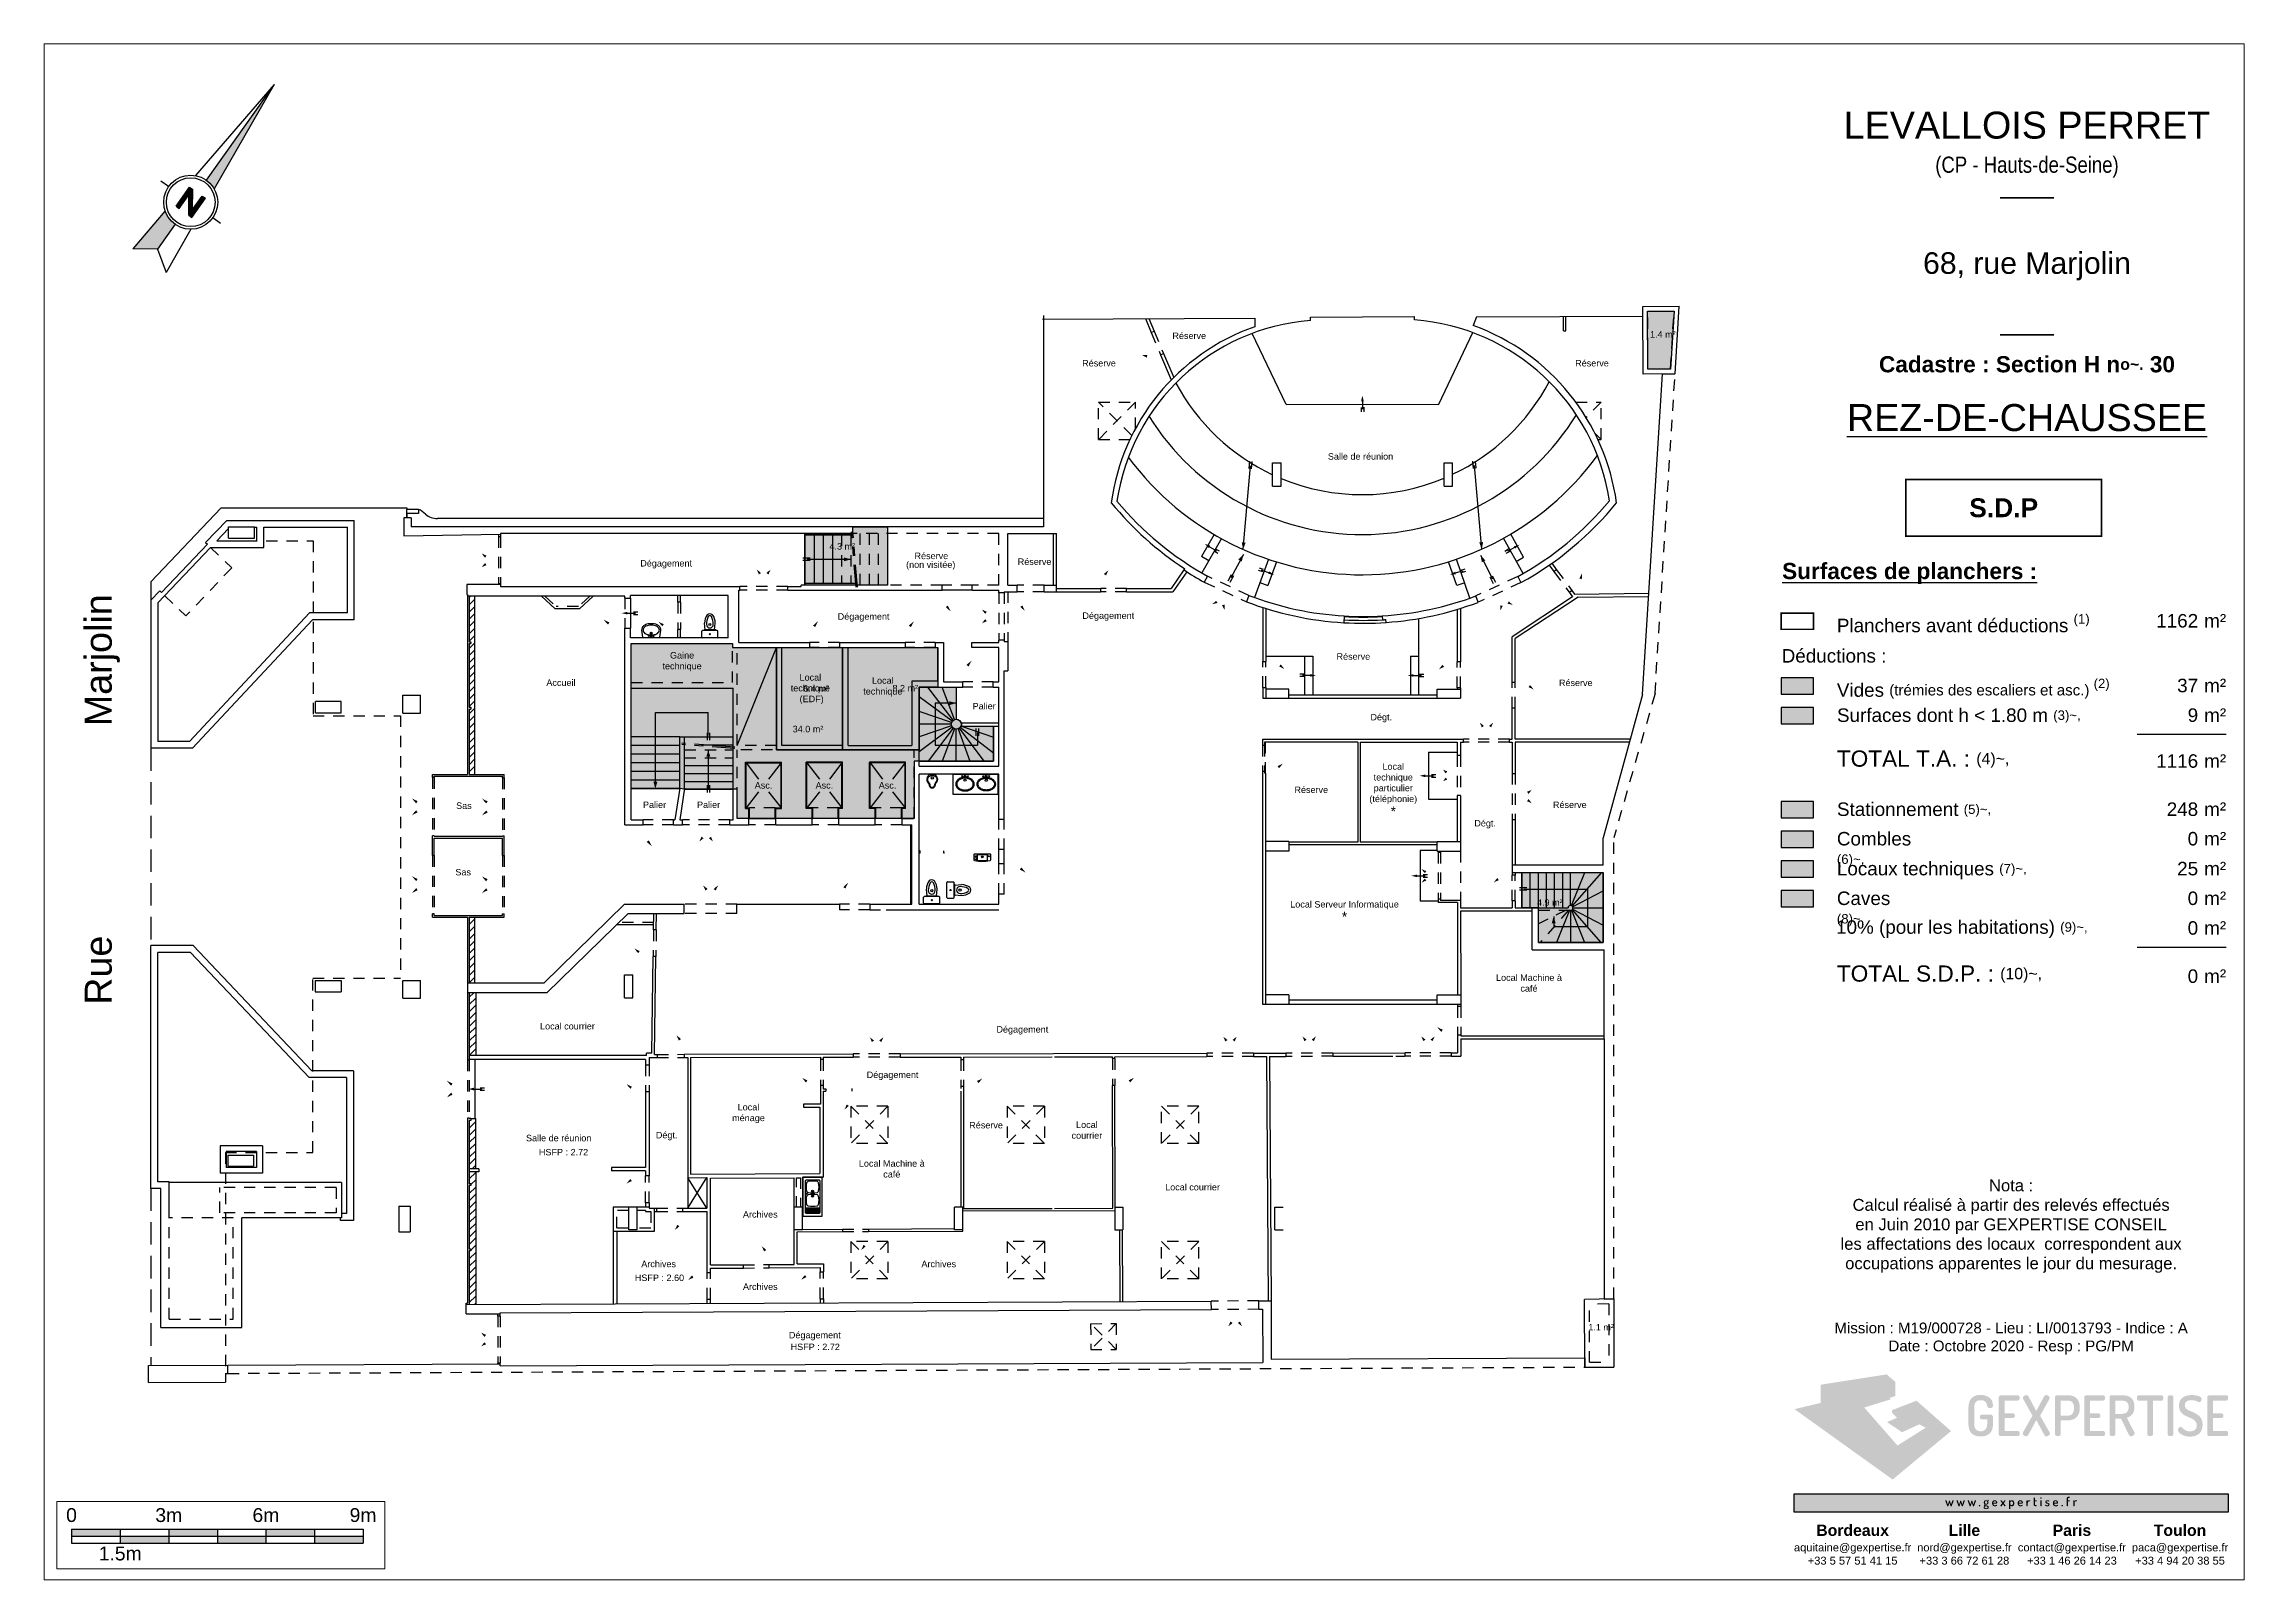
# Paper-space layout 'Test_Lisp_E0_A3 (SDP)' of a CAD drawing. Header units: metres. Extents: x 0.3 to 41, y 0.2 to 28.7.
# The model-space entities are those that its viewports show. They can reach past a viewport. Long polylines and large blocks are cut down to what shows.
import ezdxf
from ezdxf.enums import TextEntityAlignment as Align

# ---------------------------------------------------------------- set-up
doc = ezdxf.new("R2010")
doc.units = ezdxf.units.M
for name, pattern in [('AXES', [2, 1.25, -0.25, 0.25, -0.25]), ('CACHE', [0.375, 0.25, -0.125]), ('CACHE2', [0.1875, 0.125, -0.0625]), ('CONTINU', [0])]:
    doc.linetypes.add(name, pattern=pattern)
for name, color, linetype in [('GEX_BAT_cloison', 2, 'Continuous'), ('GEX_BAT_cloison_vitree', 141, 'Continuous'), ('GEX_BAT_coffrage', 221, 'Continuous'), ('GEX_BAT_escalier_rampe', 6, 'Continuous'), ('GEX_BAT_fenetre', 4, 'CONTINU'), ('GEX_BAT_fenetre_de_toit', 3, 'Continuous'), ('GEX_BAT_gaine_tremie', 13, 'Continuous'), ('GEX_BAT_linteau_cloison', 3, 'CACHE2'), ('GEX_BAT_linteau_mur', 6, 'CACHE2'), ('GEX_BAT_mur', 1, 'Continuous'), ('GEX_BAT_mur_bas', 150, 'Continuous'), ('GEX_BAT_placard', 21, 'Continuous'), ('GEX_EDS_sdp_2-tremie_su', 7, 'Continuous'), ('GEX_EDS_sdp_3-h-180_su', 7, 'Continuous'), ('GEX_EDS_sdp_7-LT_su', 7, 'Continuous'), ('GEX_EQU_ascenseur', 132, 'Continuous'), ('GEX_EXT_bordure', 55, 'Continuous'), ('GEX_EXT_grillage', 61, 'CACHE2'), ('GEX_EXT_muret', 32, 'Continuous'), ('GEX_MEP_cartouche', 7, 'Continuous'), ('GEX_MEP_ep', 7, 'Continuous'), ('GEX_MEP_txt_cot_alti', 51, 'Continuous'), ('GEX_MEP_txt_designation', 7, 'Continuous')]:
    doc.layers.add(name, color=color, linetype=linetype)
for name, color, linetype, true_color in [('GEX_EDS_sdp_2-tremie', 7, 'Continuous', 0xffff7f), ('GEX_EDS_sdp_3-h-180', 7, 'Continuous', 0xa55252), ('GEX_EDS_sdp_7-LT', 150, 'Continuous', 0x007fff), ('GEX_EQU_sanitaire', 9, 'Continuous', 0x808080), ('GEX_MEP_ouvrant_porte', 9, 'Continuous', 0x808080)]:
    doc.layers.add(name, color=color, linetype=linetype, true_color=true_color)
doc.layers.add('GEX_MEP_fen_inv', color=1, linetype='Continuous', plot=False)
doc.styles.add('Arrondissement', font='swissb.ttf', dxfattribs={"height": 4})
doc.styles.add('Designation', font='swissl.ttf', dxfattribs={"height": 0.2})
doc.styles.add('Désignation', font='swissl.ttf', dxfattribs={"height": 0.2})
doc.styles.add('Hauteur', font='swissli.ttf')
doc.styles.add('INT_Black', font='swissk.ttf')
doc.styles.add('INT_Gras', font='swissb.ttf')
doc.styles.add('INT_Roman', font='swiss.ttf')
doc.styles.add('SURF', font='swissl.ttf')
doc.styles.add('swis BT roman', font='swiss.ttf')
pattern_1 = [(44.99994, (38.3101, -2.4925), (-0.1122531, 0.1122533), [])]

psp = doc.layouts.new('Test_Lisp_E0_A3 (SDP)')

# ---------------------------------------------------------------- texts
at = {"layer": 'GEX_MEP_cartouche'}
for s, insert, char_height, width, attachment_point, rotation, style in [('LEVALLOIS PERRET\\P{\\fSwis721 Cn BT|b0|i0|c0|p34;\\H0.6x;(CP - Hauts-de-Seine)}', (37.025, 26.239), 0.5, 10, 8, 360, 'INT_Black'), ('68, rue Marjolin', (37.025, 24.596), 0.4, 10, 5, 360, 'INT_Roman'), ('\\A1;Cadastre : Section H n{\\H0.7x;\\So~.;} 30', (37.025, 22.931), 0.3, 10, 2, 360, 'Arrondissement'), ('{\\LREZ-DE-CHAUSSEE}', (37.025, 22.043), 0.5, 10, 2, 360, 'INT_Black'), ('Rue                    Marjolin', (1.357, 14.714), 0.5, 7.40826, 5, 90, 'INT_Roman')]:
    psp.add_mtext(s, dxfattribs=dict(at, insert=insert, char_height=char_height, width=width, attachment_point=attachment_point, rotation=rotation, style=style))
for s, insert, char_height, width, attachment_point, style in [('S.D.P', (36.593, 20.119), 0.35, 1.27953, 5, 'INT_Gras'), ('Mission : M19/000728 - Lieu : LI/0013793 - Indice : A\\PDate : Octobre 2020 - Resp : PG/PM', (36.731, 5.021), 0.19992, 6.49341, 2, 'swis BT roman')]:
    psp.add_mtext(s, dxfattribs=dict(at, insert=insert, char_height=char_height, width=width, attachment_point=attachment_point, style=style))
at = {"layer": 'GEX_MEP_cartouche', "insert": (36.731, 6.808), "char_height": 0.22, "width": 9.63847, "attachment_point": 5, "line_spacing_factor": 0.984, "style": 'INT_Roman'}
psp.add_mtext('Nota :\\PCalcul réalisé à partir des relevés effectués \\Pen Juin 2010 par GEXPERTISE CONSEIL\\Ples affectations des locaux  correspondent aux\\Poccupations apparentes le jour du mesurage.', dxfattribs=at)

msp = doc.modelspace()

# ---------------------------------------------------------------- texts
at = {"layer": 'GEX_EDS_sdp_2-tremie_su', "style": 'SURF'}
for s, p in [('1.4 m²', (93.675, 38.276)), ('34.0 m²', (67.272, 26.086)), ('1.1 m²', (91.769, 7.609))]:
    msp.add_text(s, height=0.2, dxfattribs=at).set_placement(p, align=Align.MIDDLE_CENTER)
at = {"layer": 'GEX_EDS_sdp_3-h-180_su', "style": 'SURF'}
for s, p in [('4.3 m²', (68.33, 31.727)), ('4.9 m²', (90.184, 20.728))]:
    msp.add_text(s, height=0.2, dxfattribs=at).set_placement(p, align=Align.MIDDLE_CENTER)
at = {"layer": 'GEX_EDS_sdp_7-LT_su', "style": 'SURF'}
for s, p in [('6.4 m²', (67.525, 27.336)), ('8.2 m²', (70.277, 27.349))]:
    msp.add_text(s, height=0.2, dxfattribs=at).set_placement(p, align=Align.MIDDLE_CENTER)
at = {"layer": 'GEX_MEP_ep', "color": 3, "style": 'INT_Roman'}
for s, height, p in [('0', 0.428, (49.603, 72.885)), ('3m', 0.4277, (52.607, 72.885)), ('6m', 0.4277, (55.607, 72.885)), ('9m', 0.4277, (58.607, 72.885)), ('1.5m', 0.4277, (51.107, 71.698))]:
    msp.add_text(s, height=height, dxfattribs=at).set_placement(p, align=Align.CENTER)
at = {"layer": 'GEX_MEP_txt_cot_alti', "char_height": 0.2, "width": 1.48193, "attachment_point": 5, "rotation": 359.99994, "style": 'Hauteur'}
for s, insert in [('HSFP : 2.72', (59.721, 13.016)), ('HSFP : 2.60', (62.684, 9.135)), ('HSFP : 2.72', (67.495, 7.002))]:
    msp.add_mtext(s, dxfattribs=dict(at, insert=insert))
at = {"layer": 'GEX_MEP_txt_designation', "style": 'Designation', "oblique": 0}
for s, p in [('Palier', (72.713, 26.798)), ('Palier', (62.532, 23.752)), ('Palier', (64.201, 23.752)), ('Asc.', (65.898, 24.346)), ('Asc.', (67.778, 24.346)), ('Asc.', (69.728, 24.346))]:
    msp.add_text(s, height=0.2, rotation=0.14412, dxfattribs=at).set_placement(p, align=Align.MIDDLE)
at = {"layer": 'GEX_MEP_txt_designation', "char_height": 0.2, "rotation": 359.99994, "style": 'Désignation'}
for s, insert, width, attachment_point in [('Réserve', (79.047, 38.233), 2.09511, 5), ('Réserve', (76.26, 37.385), 2.09511, 5), ('Réserve', (91.487, 37.385), 2.09511, 5), ('Salle de réunion', (84.337, 34.506), 3.92178, 5), ('Dégagement', (62.891, 31.176), 2.00178, 5), ('(non visitée)', (71.062, 31.135), 2.09511, 5), ('Réserve', (71.082, 31.433), 2.09511, 5), ('Réserve', (74.27, 31.254), 2.09511, 5), ('Dégagement', (68.989, 29.532), 2.00178, 5), ('Dégagement', (76.547, 29.559), 2.00178, 5), ('Gaine\\Ptechnique', (63.383, 28.167), 2.02438, 5), ('Réserve', (84.116, 28.324), 2.09511, 5), ('Accueil', (59.641, 27.517), 2.00178, 5), ('Local\\Ptechnique\\P (EDF)', (67.345, 27.319), 2.02438, 5), ('Local\\Ptechnique', (69.583, 27.388), 2.02438, 5), ('Réserve', (90.985, 27.512), 2.09511, 5), ('Dégt.', (84.977, 26.425), 2.00178, 5), ('Local\\Ptechnique\\Pparticulier (téléphonie)\\P{\\H1.5x;*}', (85.349, 24.213), 2.02438, 5), ('Sas', (56.644, 23.718), 2.00178, 5), ('Réserve', (82.816, 24.21), 2.09511, 5), ('Réserve', (90.801, 23.745), 2.09511, 5), ('Dégt.', (88.186, 23.147), 2.00178, 5), ('Sas', (56.621, 21.664), 2.00178, 5), ('Local Serveur Informatique\\P{\\H1.5x;*}', (83.843, 20.457), 4.04952, 5), ('Local Machine à café', (89.54, 18.24), 2.09511, 5), ('Local courrier', (59.842, 16.906), 5.37082, 5), ('Dégagement', (73.892, 16.78), 2.00178, 5), ('Dégagement', (69.885, 15.377), 2.00178, 5), ('Local\\Pménage', (65.433, 14.211), 2.02438, 5), ('Dégt.', (62.906, 13.514), 2.00178, 5), ('Réserve', (72.772, 13.849), 5.37082, 5), ('Local \\Pcourrier', (75.886, 13.696), 5.37082, 5), ('Salle de réunion', (59.572, 13.451), 3.92178, 5), ('Local Machine à café', (69.86, 12.5), 2.09511, 5), ('Local courrier', (79.149, 11.934), 5.37082, 5), ('Archives', (65.263, 11.195), 1.022, 1), ('Archives', (62.123, 9.664), 1.022, 1), ('Archives', (70.775, 9.664), 1.022, 1), ('Archives', (65.263, 8.963), 1.022, 1), ('Dégagement', (67.481, 7.336), 2.00178, 5)]:
    msp.add_mtext(s, dxfattribs=dict(at, insert=insert, width=width, attachment_point=attachment_point))

# ---------------------------------------------------------------- blocks, each defined once
blk = doc.blocks.new('SDP')
at = {"layer": 'GEX_MEP_cartouche', "true_color": 0xffff7f}
blk.add_hatch(color=51, dxfattribs=at).paths.add_polyline_path([(-3793.184, -4437.415), (-3793.184, -4437.115), (-3793.784, -4437.115), (-3793.784, -4437.415)])
at = {"layer": 'GEX_MEP_cartouche', "true_color": 0xa55252}
blk.add_hatch(color=15, dxfattribs=at).paths.add_polyline_path([(-3793.184, -4437.965), (-3793.184, -4437.665), (-3793.784, -4437.665), (-3793.784, -4437.965)])
at = {"layer": 'GEX_MEP_cartouche', "true_color": 0xcccccc}
blk.add_hatch(color=254, dxfattribs=at).paths.add_polyline_path([(-3793.184, -4439.708), (-3793.184, -4439.408), (-3793.784, -4439.408), (-3793.784, -4439.708)])
at = {"layer": 'GEX_MEP_cartouche', "true_color": 0x5200a5}
blk.add_hatch(color=194, dxfattribs=at).paths.add_polyline_path([(-3793.184, -4440.258), (-3793.184, -4439.958), (-3793.784, -4439.958), (-3793.784, -4440.258)])
at = {"layer": 'GEX_MEP_cartouche', "true_color": 0x007fff}
blk.add_hatch(color=150, dxfattribs=at).paths.add_polyline_path([(-3793.184, -4440.808), (-3793.184, -4440.508), (-3793.784, -4440.508), (-3793.784, -4440.808)])
at = {"layer": 'GEX_MEP_cartouche', "true_color": 0xffbf7f}
blk.add_hatch(color=31, dxfattribs=at).paths.add_polyline_path([(-3793.184, -4441.358), (-3793.184, -4441.058), (-3793.784, -4441.058), (-3793.784, -4441.358)])
at = {"layer": 'GEX_MEP_cartouche'}
for p, q in [((-3787.19, -4438.161), (-3785.538, -4438.161)), ((-3787.19, -4442.106), (-3785.538, -4442.106))]:
    blk.add_line(p, q, dxfattribs=at)
at = {"layer": 'GEX_MEP_cartouche', "color": 1, "linetype": 'AXES', "ltscale": 0.1, "true_color": 0xff0000, "const_width": 0.03}
blk.add_lwpolyline([(-3793.784, -4436.216), (-3793.184, -4436.216), (-3793.184, -4435.916), (-3793.784, -4435.916)], close=True, dxfattribs=at)
at = {"layer": 'GEX_MEP_cartouche'}
for points in [[(-3793.784, -4437.415), (-3793.184, -4437.415), (-3793.184, -4437.115), (-3793.784, -4437.115)], [(-3793.784, -4437.965), (-3793.184, -4437.965), (-3793.184, -4437.665), (-3793.784, -4437.665)], [(-3793.784, -4439.708), (-3793.184, -4439.708), (-3793.184, -4439.408), (-3793.784, -4439.408)], [(-3793.784, -4440.258), (-3793.184, -4440.258), (-3793.184, -4439.958), (-3793.784, -4439.958)], [(-3793.784, -4440.808), (-3793.184, -4440.808), (-3793.184, -4440.508), (-3793.784, -4440.508)], [(-3793.784, -4441.358), (-3793.184, -4441.358), (-3793.184, -4441.058), (-3793.784, -4441.058)]]:
    blk.add_lwpolyline(points, close=True, dxfattribs=at)
at = {"layer": 'GEX_MEP_cartouche', "style": 'INT_Roman'}
blk.add_text('Déductions :', height=0.24996, dxfattribs=at).set_placement((-3793.775, -4436.832))
at = {"layer": 'GEX_MEP_cartouche'}
for s, insert, char_height, width, attachment_point, style in [('{\\LSurfaces de planchers :}', (-3793.767, -4434.985), 0.29996, 4.81953, 1, 'INT_Gras'), ('\\A1;Planchers avant déductions {\\H0.7x;\\S(1)^ ;}', (-3792.752, -4435.934), 0.24996, 4.97178, 1, 'INT_Roman'), ('m²', (-3785.538, -4435.932), 0.25, 0.70985, 3, 'INT_Roman'), ('\\A1;Vides {\\fSwis721 Lt BT|b0|i0|c0|p34;\\H0.80011x;(trémies des escaliers et asc.) \\fSwis721 BT|b0|i0|c0|p34;\\H0.87x;\\S(2)^ ;}', (-3792.752, -4437.132), 0.249965, 5.57151, 1, 'INT_Roman'), ('m²', (-3785.538, -4437.132), 0.25, 0.81828, 3, 'INT_Roman'), ('\\A1;Surfaces dont h < 1.80 m {\\H0.7x;\\S(3)~,;}', (-3792.75, -4437.682), 0.24996, 4.51129, 1, 'INT_Roman'), ('m²', (-3785.538, -4437.681), 0.25, 0.81828, 3, 'INT_Roman'), ('m²', (-3785.538, -4438.531), 0.25, 0.70985, 3, 'INT_Roman'), ('\\A1;Stationnement {\\H0.7x;\\S(5)~,;}', (-3792.75, -4439.425), 0.24996, 2.87709, 1, 'INT_Roman'), ('m²', (-3785.538, -4439.424), 0.25, 0.81828, 3, 'INT_Roman'), ('\\A1;Combles {\\H0.7x;\\S(6)~,;}', (-3792.752, -4439.971), 0.24996, 1.80276, 1, 'INT_Roman'), ('m²', (-3785.538, -4439.971), 0.25, 0.70985, 3, 'INT_Roman'), ('\\A1;Locaux techniques {\\H0.7x;\\S(7)~,;}', (-3792.752, -4440.525), 0.24996, 3.4432, 1, 'INT_Roman'), ('m²', (-3785.538, -4440.525), 0.25, 0.81828, 3, 'INT_Roman'), ('\\A1;Caves {\\H0.7x;\\S(8)~,;}', (-3792.752, -4441.075), 0.24996, 1.33186, 1, 'INT_Roman'), ('m²', (-3785.538, -4441.075), 0.25, 0.70985, 3, 'INT_Roman'), ('\\A1;10% (pour les habitations) {\\H0.7x;\\S(9)~,;}', (-3792.767, -4441.608), 0.24996, 4.63197, 1, 'INT_Roman'), ('m²', (-3785.538, -4441.625), 0.25, 0.70985, 3, 'INT_Roman'), ('m²', (-3785.538, -4442.518), 0.25, 0.70985, 3, 'INT_Roman')]:
    blk.add_mtext(s, dxfattribs=dict(at, insert=insert, char_height=char_height, width=width, attachment_point=attachment_point, style=style))
at = {"layer": 'GEX_MEP_cartouche', "char_height": 0.29996, "width": 5.99915, "attachment_point": 1, "line_spacing_factor": 0.99, "style": 'INT_Roman'}
for s, insert in [('\\A1;TOTAL T.A. : {\\H0.7x;\\S(4)~,;}', (-3792.752, -4438.461)), ('\\A1;TOTAL S.D.P. : {\\H0.7x;\\S(10)~,;}', (-3792.752, -4442.445))]:
    blk.add_mtext(s, dxfattribs=dict(at, insert=insert))
at = {"layer": 'GEX_MEP_cartouche', "style": 'INT_Roman'}
for tag, p in [('SP', (-3786.057, -4435.932)), ('V', (-3786.057, -4437.132))]:
    blk.add_attdef(tag, text='', height=0.25, rotation=0, dxfattribs=at).set_placement(p, align=Align.TOP_RIGHT)
for tag, p in [('180', (-3786.057, -4437.681)), ('TA', (-3786.057, -4438.531)), ('ST', (-3786.057, -4439.424)), ('CO', (-3786.057, -4439.971)), ('LT', (-3786.057, -4440.525)), ('C', (-3786.057, -4441.075)), ('ISOL', (-3786.057, -4441.625)), ('SDP', (-3786.057, -4442.518))]:
    blk.add_attdef(tag, text='', height=0.25, dxfattribs=at).set_placement(p, align=Align.TOP_RIGHT)
blk = doc.blocks.new('F-Nord')
at = {"layer": 'GEX_MEP_cartouche', "true_color": 0x999999}
for points in [[(1.392, -1.667, -0.109241), (1.584, -1.567), (0, 0)], [(2.035, -2.436, -0.157556), (1.749, -2.551), (2.27, -3.311), (2.398, -2.871)]]:
    blk.add_hatch(color=253, dxfattribs=at).paths.add_polyline_path(points)
at = {"layer": 'GEX_MEP_cartouche'}
for p, q in [((0, 0), (1.392, -1.667)), ((0, 0), (1.584, -1.567)), ((0, 0), (1.26, -1.838)), ((2.233, -1.617), (2.098, -1.73)), ((1.437, -2.001), (1.492, -1.955)), ((1.714, -2.333), (1.437, -2.001)), ((1.855, -2.052), (1.492, -1.955)), ((1.658, -1.816), (1.713, -1.77)), ((1.855, -2.052), (1.658, -1.816)), ((1.99, -2.102), (1.713, -1.77)), ((1.329, -2.373), (1.194, -2.486)), ((1.769, -2.286), (1.572, -2.051)), ((1.935, -2.148), (1.572, -2.051)), ((1.714, -2.333), (1.769, -2.286)), ((1.935, -2.148), (1.99, -2.102)), ((2.035, -2.436), (2.398, -2.871)), ((2.199, -2.175), (2.854, -2.823)), ((1.749, -2.551), (2.27, -3.311)), ((2.398, -2.871), (2.854, -2.823)), ((2.398, -2.871), (2.27, -3.311))]:
    blk.add_line(p, q, dxfattribs=at)
for radius in [0.501, 0.452]:
    blk.add_circle((1.713, -2.051), radius, dxfattribs=at)
for points in [[(1.437, -2.001), (1.572, -2.051), (1.492, -1.955), (1.572, -2.051)], [(1.714, -2.333), (1.769, -2.286), (1.437, -2.001), (1.572, -2.051)], [(1.492, -1.955), (1.572, -2.051), (1.855, -2.052), (1.935, -2.148)], [(1.855, -2.052), (1.99, -2.102), (1.658, -1.816), (1.713, -1.77)], [(1.855, -2.052), (1.935, -2.148), (1.855, -2.052), (1.99, -2.102)]]:
    blk.add_solid(points, dxfattribs=at)
blk = doc.blocks.new('A$C56EC5B20')
at = {"true_color": 0xde0736}
h = blk.add_hatch(color=242, dxfattribs=at)
h.dxf.hatch_style = 2
h.paths.add_polyline_path([(1.455, -0.646), (0.231, -0.837), (1.565, -2.594), (2.648, -1.696), (2.008, -1.133), (1.552, -1.31), (1.744, -1.505), (2.029, -1.367), (2.26, -1.582), (1.655, -1.964), (0.781, -0.964), (1.617, -0.786)])
at = {"true_color": 0x951825}
h = blk.add_hatch(color=244, dxfattribs=at)
h.dxf.hatch_style = 2
h.paths.add_polyline_path([(1.617, -1.047), (1.617, -0.786), (0.781, -0.964), (1.013, -1.23)])
at = {"true_color": 0xd6d6d6}
h = blk.add_hatch(color=254, dxfattribs=at)
h.dxf.hatch_style = 2
h.paths.add_polyline_path([(-0.253, -1.29), (1.565, -2.594), (0.232, -1.232), (0.232, -1.175)])
at = {"true_color": 0x951825}
h = blk.add_hatch(color=244, dxfattribs=at)
h.dxf.hatch_style = 2
h.paths.add_polyline_path([(0.232, -1.232), (1.565, -2.594), (0.231, -0.837)])
at = {"true_color": 0xd6d6d6}
h = blk.add_hatch(color=254, dxfattribs=at)
h.dxf.hatch_style = 2
h.paths.add_polyline_path([(1.039, -1.26), (1.54, -1.104), (1.5, -1.082), (1.013, -1.23)])
h = blk.add_hatch(color=256)
edge = h.paths.add_edge_path()
edge.add_arc((3.39, -1.43), 0.0376, 68.8195, 90.8756, ccw=False)
edge.add_arc((3.392, -1.424), 0.0311, 41.4119, 68.058, ccw=False)
edge.add_arc((3.387, -1.428), 0.0374, 19.4214, 41.4979, ccw=False)
edge.add_arc((3.383, -1.429), 0.0424, -0.5506, 18.8976, ccw=False)
edge.add_line((3.425, -1.43), (3.425, -1.565))
edge.add_line((3.425, -1.565), (3.424, -1.6))
edge.add_line((3.424, -1.6), (3.42, -1.628))
edge.add_line((3.42, -1.628), (3.412, -1.66))
edge.add_line((3.412, -1.66), (3.402, -1.688))
edge.add_line((3.402, -1.688), (3.388, -1.712))
edge.add_line((3.388, -1.712), (3.372, -1.731))
edge.add_line((3.372, -1.731), (3.348, -1.753))
edge.add_line((3.348, -1.753), (3.32, -1.77))
edge.add_line((3.32, -1.77), (3.285, -1.784))
edge.add_line((3.285, -1.784), (3.255, -1.792))
edge.add_line((3.255, -1.792), (3.233, -1.795))
edge.add_line((3.233, -1.795), (3.207, -1.796))
edge.add_line((3.207, -1.796), (3.18, -1.796))
edge.add_line((3.18, -1.796), (3.147, -1.793))
edge.add_line((3.147, -1.793), (3.129, -1.79))
edge.add_line((3.129, -1.79), (3.088, -1.776))
edge.add_line((3.088, -1.776), (3.067, -1.766))
edge.add_line((3.067, -1.766), (3.04, -1.748))
edge.add_line((3.04, -1.748), (3.018, -1.727))
edge.add_line((3.018, -1.727), (2.997, -1.695))
edge.add_line((2.997, -1.695), (2.983, -1.66))
edge.add_line((2.983, -1.66), (2.973, -1.616))
edge.add_line((2.973, -1.616), (2.971, -1.584))
edge.add_line((2.971, -1.584), (2.97, -1.565))
edge.add_line((2.97, -1.565), (2.97, -1.257))
edge.add_arc((3.388, -1.257), 0.418, 176.1747, 180.0607, ccw=False)
edge.add_arc((3.302, -1.251), 0.331, 169.8712, 176.247, ccw=False)
edge.add_arc((3.231, -1.238), 0.259, 163.0889, 169.8465, ccw=False)
edge.add_arc((3.182, -1.223), 0.208, 154.3374, 163.1141, ccw=False)
edge.add_arc((3.154, -1.21), 0.177, 146.4632, 154.2711, ccw=False)
edge.add_arc((3.142, -1.203), 0.163, 140.9276, 146.4184, ccw=False)
edge.add_arc((3.138, -1.199), 0.157, 132.1687, 140.9276, ccw=False)
edge.add_arc((3.168, -1.232), 0.202, 120.0002, 132.2187, ccw=False)
edge.add_arc((3.171, -1.237), 0.208, 112.125, 119.9655, ccw=False)
edge.add_arc((3.179, -1.258), 0.231, 102.7659, 112.0561, ccw=False)
edge.add_arc((3.187, -1.293), 0.267, 97.3405, 102.8233, ccw=False)
edge.add_arc((3.192, -1.327), 0.301, 93.5682, 97.3645, ccw=False)
edge.add_arc((3.194, -1.372), 0.346, 89.0231, 93.5344, ccw=False)
edge.add_arc((3.195, -1.39), 0.364, 85.5907, 89.1586, ccw=False)
edge.add_arc((3.198, -1.353), 0.326, 82.4883, 85.578, ccw=False)
edge.add_arc((3.201, -1.324), 0.297, 78.9925, 82.4913, ccw=False)
edge.add_arc((3.208, -1.291), 0.264, 72.2786, 79.0459, ccw=False)
edge.add_arc((3.216, -1.264), 0.236, 66.0835, 72.2476, ccw=False)
edge.add_arc((3.223, -1.25), 0.22, 59.3851, 66.0744, ccw=False)
edge.add_arc((3.227, -1.243), 0.213, 52.6228, 59.3688, ccw=False)
edge.add_arc((3.239, -1.229), 0.193, 43.589, 52.7759, ccw=False)
edge.add_arc((3.255, -1.213), 0.171, 35.8499, 43.5109, ccw=False)
edge.add_arc((3.262, -1.208), 0.162, 29.5283, 35.816, ccw=False)
edge.add_arc((3.261, -1.208), 0.163, 16.5629, 29.4689, ccw=False)
edge.add_arc((3.242, -1.213), 0.182, 7.4973, 16.546, ccw=False)
edge.add_arc((3.211, -1.218), 0.214, -0.9429, 7.4841, ccw=False)
edge.add_arc((3.337, -1.22), 0.0877, 345.6959, 359.5548, ccw=False)
edge.add_arc((3.387, -1.234), 0.0363, 314.5534, 346.6447, ccw=False)
edge.add_arc((3.387, -1.231), 0.0381, 288.7853, 310.8745, ccw=False)
edge.add_arc((3.376, -1.198), 0.0726, 273.5342, 288.76, ccw=False)
edge.add_arc((3.371, -1.141), 0.13, 263.4905, 274.1978, ccw=False)
edge.add_arc((3.365, -1.196), 0.0745, 252.3438, 263.4295, ccw=False)
edge.add_arc((3.355, -1.227), 0.0416, 232.3048, 252.7158, ccw=False)
edge.add_arc((3.348, -1.237), 0.0295, 206.1692, 231.7695, ccw=False)
edge.add_arc((3.355, -1.234), 0.037, 180.3861, 205.0824, ccw=False)
edge.add_line((3.318, -1.235), (3.315, -1.217))
edge.add_line((3.315, -1.217), (3.312, -1.203))
edge.add_line((3.312, -1.203), (3.304, -1.182))
edge.add_line((3.304, -1.182), (3.296, -1.168))
edge.add_line((3.296, -1.168), (3.287, -1.156))
edge.add_line((3.287, -1.156), (3.274, -1.145))
edge.add_line((3.274, -1.145), (3.245, -1.13))
edge.add_line((3.245, -1.13), (3.23, -1.126))
edge.add_line((3.23, -1.126), (3.216, -1.125))
edge.add_line((3.216, -1.125), (3.196, -1.124))
edge.add_line((3.196, -1.124), (3.171, -1.125))
edge.add_line((3.171, -1.125), (3.147, -1.131))
edge.add_line((3.147, -1.131), (3.127, -1.141))
edge.add_line((3.127, -1.141), (3.113, -1.151))
edge.add_line((3.113, -1.151), (3.101, -1.166))
edge.add_line((3.101, -1.166), (3.091, -1.183))
edge.add_line((3.091, -1.183), (3.085, -1.198))
edge.add_line((3.085, -1.198), (3.081, -1.217))
edge.add_line((3.081, -1.217), (3.078, -1.236))
edge.add_line((3.078, -1.236), (3.078, -1.257))
edge.add_line((3.078, -1.257), (3.078, -1.565))
edge.add_arc((3.323, -1.566), 0.245, 179.7549, 187.5303)
edge.add_line((3.08, -1.599), (3.081, -1.607))
edge.add_arc((3.235, -1.579), 0.156, 190.1125, 198.1962)
edge.add_arc((3.2, -1.591), 0.119, 198.1971, 208.1949)
edge.add_arc((3.179, -1.602), 0.0958, 208.1702, 223.1865)
edge.add_arc((3.174, -1.606), 0.089, 223.3898, 236.9807)
edge.add_arc((3.181, -1.595), 0.102, 237.2516, 253.3616)
edge.add_arc((3.19, -1.565), 0.134, 253.1895, 261.9656)
edge.add_arc((3.196, -1.526), 0.173, 261.9145, 268.2084)
edge.add_arc((3.197, -1.511), 0.188, 267.9638, 275.2226)
edge.add_arc((3.201, -1.552), 0.147, 275.2833, 282.5209)
edge.add_arc((3.208, -1.583), 0.115, 282.3632, 295.9299)
edge.add_arc((3.214, -1.597), 0.0999, 296.1506, 303.6632)
edge.add_arc((3.216, -1.6), 0.0967, 303.6879, 311.9069)
edge.add_arc((3.217, -1.601), 0.0945, 311.7781, 325.3062)
edge.add_arc((3.207, -1.595), 0.106, 325.5262, 337.4111)
edge.add_arc((3.177, -1.582), 0.14, 337.4834, 348.0394)
edge.add_line((3.313, -1.611), (3.316, -1.593))
edge.add_line((3.316, -1.593), (3.318, -1.565))
edge.add_line((3.318, -1.565), (3.318, -1.53))
edge.add_line((3.318, -1.53), (3.318, -1.479))
edge.add_line((3.318, -1.479), (3.215, -1.479))
edge.add_line((3.215, -1.479), (3.212, -1.479))
edge.add_line((3.212, -1.479), (3.207, -1.478))
edge.add_line((3.207, -1.478), (3.201, -1.476))
edge.add_line((3.201, -1.476), (3.195, -1.472))
edge.add_line((3.195, -1.472), (3.19, -1.467))
edge.add_line((3.19, -1.467), (3.187, -1.462))
edge.add_line((3.187, -1.462), (3.185, -1.456))
edge.add_line((3.185, -1.456), (3.182, -1.446))
edge.add_line((3.182, -1.446), (3.181, -1.436))
edge.add_line((3.181, -1.436), (3.181, -1.432))
edge.add_line((3.181, -1.432), (3.183, -1.42))
edge.add_line((3.183, -1.42), (3.186, -1.413))
edge.add_line((3.186, -1.413), (3.19, -1.406))
edge.add_line((3.19, -1.406), (3.201, -1.396))
edge.add_line((3.201, -1.396), (3.208, -1.393))
edge.add_line((3.208, -1.393), (3.215, -1.392))
edge.add_line((3.215, -1.392), (3.39, -1.392))
h = blk.add_hatch(color=256)
edge = h.paths.add_edge_path()
edge.add_spline(control_points=[(3.832, -1.412), (3.832, -1.399), (3.828, -1.389), (3.822, -1.38)], knot_values=[12, 12, 12, 12, 13, 13, 13, 13], degree=3, periodic=0)
edge.add_spline(control_points=[(3.822, -1.38), (3.815, -1.372), (3.807, -1.367), (3.796, -1.367)], knot_values=[11, 11, 11, 11, 12, 12, 12, 12], degree=3, periodic=0)
edge.add_spline(control_points=[(3.796, -1.367), (3.796, -1.367), (3.64, -1.367), (3.64, -1.367)], knot_values=[10.000072, 10.000072, 10.000072, 10.000072, 11, 11, 11, 11], degree=3, periodic=0)
edge.add_spline(control_points=[(3.64, -1.367), (3.64, -1.367), (3.64, -1.13), (3.64, -1.13)], knot_values=[9.000072, 9.000072, 9.000072, 9.000072, 9.999928, 9.999928, 9.999928, 9.999928], degree=3, periodic=0)
edge.add_spline(control_points=[(3.64, -1.13), (3.64, -1.13), (3.885, -1.13), (3.885, -1.13)], knot_values=[8, 8, 8, 8, 8.999928, 8.999928, 8.999928, 8.999928], degree=3, periodic=0)
edge.add_spline(control_points=[(3.885, -1.13), (3.896, -1.13), (3.904, -1.125), (3.911, -1.115)], knot_values=[7, 7, 7, 7, 8, 8, 8, 8], degree=3, periodic=0)
edge.add_spline(control_points=[(3.911, -1.115), (3.917, -1.106), (3.921, -1.094), (3.921, -1.08)], knot_values=[6, 6, 6, 6, 7, 7, 7, 7], degree=3, periodic=0)
edge.add_spline(control_points=[(3.921, -1.08), (3.921, -1.068), (3.918, -1.057), (3.911, -1.047)], knot_values=[5, 5, 5, 5, 6, 6, 6, 6], degree=3, periodic=0)
edge.add_spline(control_points=[(3.911, -1.047), (3.905, -1.037), (3.896, -1.032), (3.885, -1.032)], knot_values=[4, 4, 4, 4, 5, 5, 5, 5], degree=3, periodic=0)
edge.add_spline(control_points=[(3.885, -1.032), (3.885, -1.032), (3.58, -1.032), (3.58, -1.032)], knot_values=[3, 3, 3, 3, 4, 4, 4, 4], degree=3, periodic=0)
edge.add_spline(control_points=[(3.58, -1.032), (3.567, -1.032), (3.556, -1.036), (3.547, -1.042)], knot_values=[2, 2, 2, 2, 3, 3, 3, 3], degree=3, periodic=0)
edge.add_spline(control_points=[(3.547, -1.042), (3.537, -1.049), (3.533, -1.058), (3.533, -1.069)], knot_values=[1, 1, 1, 1, 2, 2, 2, 2], degree=3, periodic=0)
edge.add_spline(control_points=[(3.533, -1.069), (3.533, -1.069), (3.533, -1.754), (3.533, -1.754)], knot_values=[0, 0, 0, 0, 1, 1, 1, 1], degree=3, periodic=0)
edge.add_spline(control_points=[(3.533, -1.754), (3.533, -1.765), (3.537, -1.774), (3.547, -1.781)], knot_values=[24, 24, 24, 24, 25, 25, 25, 25], degree=3, periodic=0)
edge.add_spline(control_points=[(3.547, -1.781), (3.556, -1.787), (3.567, -1.79), (3.58, -1.79)], knot_values=[23, 23, 23, 23, 24, 24, 24, 24], degree=3, periodic=0)
edge.add_spline(control_points=[(3.58, -1.79), (3.58, -1.79), (3.885, -1.79), (3.885, -1.79)], knot_values=[22, 22, 22, 22, 23, 23, 23, 23], degree=3, periodic=0)
edge.add_spline(control_points=[(3.885, -1.79), (3.896, -1.79), (3.905, -1.786), (3.911, -1.776), (3.918, -1.766), (3.921, -1.755), (3.921, -1.743)], knot_values=[20, 20, 20, 20, 21, 21, 21, 22, 22, 22, 22], degree=3, periodic=0)
edge.add_spline(control_points=[(3.921, -1.743), (3.921, -1.729), (3.917, -1.717), (3.911, -1.707)], knot_values=[19, 19, 19, 19, 20, 20, 20, 20], degree=3, periodic=0)
edge.add_spline(control_points=[(3.911, -1.707), (3.904, -1.698), (3.896, -1.693), (3.885, -1.693)], knot_values=[18, 18, 18, 18, 19, 19, 19, 19], degree=3, periodic=0)
edge.add_spline(control_points=[(3.885, -1.693), (3.885, -1.693), (3.64, -1.693), (3.64, -1.693)], knot_values=[17.000072, 17.000072, 17.000072, 17.000072, 18, 18, 18, 18], degree=3, periodic=0)
edge.add_spline(control_points=[(3.64, -1.693), (3.64, -1.693), (3.64, -1.454), (3.64, -1.454)], knot_values=[16.000072, 16.000072, 16.000072, 16.000072, 16.999928, 16.999928, 16.999928, 16.999928], degree=3, periodic=0)
edge.add_spline(control_points=[(3.64, -1.454), (3.64, -1.454), (3.796, -1.454), (3.796, -1.454)], knot_values=[15, 15, 15, 15, 15.999928, 15.999928, 15.999928, 15.999928], degree=3, periodic=0)
edge.add_spline(control_points=[(3.796, -1.454), (3.808, -1.454), (3.816, -1.45), (3.822, -1.441)], knot_values=[14, 14, 14, 14, 15, 15, 15, 15], degree=3, periodic=0)
edge.add_spline(control_points=[(3.822, -1.441), (3.828, -1.433), (3.832, -1.423), (3.832, -1.412)], knot_values=[13, 13, 13, 13, 14, 14, 14, 14], degree=3, periodic=0)
h = blk.add_hatch(color=256)
edge = h.paths.add_edge_path()
edge.add_line((4.087, -1.06), (4.227, -1.326))
edge.add_line((4.227, -1.326), (4.368, -1.06))
edge.add_arc((4.44, -1.092), 0.078, 145.3179, 155.8934, ccw=False)
edge.add_arc((4.419, -1.078), 0.0533, 134.7188, 145.1386, ccw=False)
edge.add_arc((4.411, -1.07), 0.0417, 123.4527, 134.6474, ccw=False)
edge.add_arc((4.408, -1.066), 0.0365, 106.928, 123.4129, ccw=False)
edge.add_arc((4.409, -1.067), 0.0382, 93.6837, 106.7614, ccw=False)
edge.add_arc((4.409, -1.101), 0.0713, 83.849, 92.7563, ccw=False)
edge.add_arc((4.409, -1.106), 0.0766, 76.313, 84.0457, ccw=False)
edge.add_arc((4.409, -1.108), 0.0787, 66.0464, 76.2597, ccw=False)
edge.add_arc((4.404, -1.117), 0.089, 55.6721, 65.9777, ccw=False)
edge.add_arc((4.421, -1.094), 0.061, 42.2054, 56.1156, ccw=False)
edge.add_arc((4.436, -1.08), 0.0402, 20.3162, 42.225, ccw=False)
edge.add_arc((4.439, -1.079), 0.0366, 0.7984, 19.7364, ccw=False)
edge.add_arc((4.433, -1.079), 0.043, -14.1671, 0.729, ccw=False)
edge.add_arc((4.417, -1.075), 0.0594, 336.4902, 345.9616, ccw=False)
edge.add_arc((4.398, -1.067), 0.0801, 330.749, 336.6105, ccw=False)
edge.add_line((4.468, -1.106), (4.298, -1.411))
edge.add_line((4.298, -1.411), (4.473, -1.718))
edge.add_arc((4.378, -1.765), 0.106, 19.1589, 26.4377, ccw=False)
edge.add_arc((4.438, -1.744), 0.0419, 10.4425, 18.894, ccw=False)
edge.add_arc((4.452, -1.74), 0.0281, -7.6232, 8.6927, ccw=False)
edge.add_arc((4.442, -1.74), 0.0382, 343.1569, 353.5724, ccw=False)
edge.add_arc((4.44, -1.739), 0.0399, 329.1694, 343.0249, ccw=False)
edge.add_arc((4.434, -1.736), 0.047, 319.8246, 329.1815, ccw=False)
edge.add_arc((4.425, -1.728), 0.0584, 311.8245, 319.8054, ccw=False)
edge.add_arc((4.414, -1.716), 0.0753, 304.8855, 311.8191, ccw=False)
edge.add_arc((4.399, -1.696), 0.1, 299.1769, 305.4217, ccw=False)
edge.add_arc((4.406, -1.708), 0.0862, 291.0407, 299.1934, ccw=False)
edge.add_arc((4.409, -1.717), 0.077, 282.9493, 291.0005, ccw=False)
edge.add_arc((4.41, -1.72), 0.0735, 277.2029, 282.9112, ccw=False)
edge.add_arc((4.41, -1.72), 0.073, 272.471, 277.1937, ccw=False)
edge.add_arc((4.411, -1.753), 0.0406, 261.6559, 273.7175, ccw=False)
edge.add_arc((4.409, -1.763), 0.0307, 250.2665, 261.0184, ccw=False)
edge.add_arc((4.409, -1.763), 0.0306, 239.1568, 250.1918, ccw=False)
edge.add_arc((4.411, -1.76), 0.0343, 227.6455, 239.0463, ccw=False)
edge.add_arc((4.418, -1.753), 0.044, 216.0673, 227.5013, ccw=False)
edge.add_arc((4.429, -1.744), 0.0576, 210.997, 216.2669, ccw=False)
edge.add_line((4.38, -1.774), (4.379, -1.773))
edge.add_line((4.379, -1.773), (4.227, -1.493))
edge.add_line((4.227, -1.493), (4.079, -1.769))
edge.add_arc((4.016, -1.734), 0.0718, 319.7788, 330.8839, ccw=False)
edge.add_arc((4.038, -1.752), 0.0435, 302.6768, 319.925, ccw=False)
edge.add_arc((4.044, -1.762), 0.0315, 282.2743, 302.3145, ccw=False)
edge.add_arc((4.044, -1.762), 0.0314, 269.8124, 282.0198, ccw=False)
edge.add_arc((4.044, -1.724), 0.0691, 255.2217, 269.8983, ccw=False)
edge.add_arc((4.048, -1.713), 0.0809, 242.0485, 255.0814, ccw=False)
edge.add_arc((4.057, -1.694), 0.102, 234.5903, 242.1573, ccw=False)
edge.add_arc((4.039, -1.719), 0.0712, 225.0023, 235.2166, ccw=False)
edge.add_arc((4.025, -1.733), 0.0512, 213.3833, 224.9428, ccw=False)
edge.add_arc((4.014, -1.74), 0.039, 179.8724, 213.6718, ccw=False)
edge.add_arc((4.015, -1.74), 0.0392, 162.4228, 179.1083, ccw=False)
edge.add_arc((4.046, -1.75), 0.0716, 153.61, 162.7379, ccw=False)
edge.add_line((3.981, -1.718), (4.157, -1.411))
edge.add_line((4.157, -1.411), (3.987, -1.106))
edge.add_arc((4.046, -1.072), 0.0692, 196.3053, 209.8472, ccw=False)
edge.add_arc((4.024, -1.078), 0.0455, 183.0218, 195.9764, ccw=False)
edge.add_arc((4.017, -1.079), 0.0381, 169.1159, 182.7965, ccw=False)
edge.add_arc((4.015, -1.079), 0.0365, 149.0863, 168.8945, ccw=False)
edge.add_arc((4.024, -1.085), 0.0474, 130.9828, 148.6926, ccw=False)
edge.add_arc((4.042, -1.105), 0.0749, 119.4927, 131.0956, ccw=False)
edge.add_arc((4.047, -1.112), 0.0825, 107.5554, 120.0554, ccw=False)
edge.add_arc((4.046, -1.109), 0.08, 95.5784, 107.4501, ccw=False)
edge.add_arc((4.046, -1.106), 0.0767, 87.9494, 95.7818, ccw=False)
edge.add_arc((4.046, -1.064), 0.0348, 61.5751, 86.7272, ccw=False)
edge.add_arc((4.042, -1.072), 0.0438, 44.7197, 61.3178, ccw=False)
edge.add_arc((4.026, -1.088), 0.0665, 33.0953, 44.783, ccw=False)
edge.add_arc((4, -1.106), 0.0981, 27.3984, 33.3623, ccw=False)
edge.add_line((4.087, -1.06), (4.227, -1.326))
edge.add_line((4.227, -1.326), (4.087, -1.06))
h = blk.add_hatch(color=256)
edge = h.paths.add_edge_path()
edge.add_spline(control_points=[(4.971, -1.442), (5.013, -1.406), (5.034, -1.348), (5.034, -1.269)], knot_values=[7, 7, 7, 7, 8, 8, 8, 8], degree=3, periodic=0)
edge.add_spline(control_points=[(5.034, -1.269), (5.034, -1.269), (5.034, -1.26), (5.034, -1.26)], knot_values=[6, 6, 6, 6, 7, 7, 7, 7], degree=3, periodic=0)
edge.add_spline(control_points=[(5.034, -1.26), (5.034, -1.182), (5.013, -1.124), (4.973, -1.087)], knot_values=[5, 5, 5, 5, 6, 6, 6, 6], degree=3, periodic=0)
edge.add_spline(control_points=[(4.973, -1.087), (4.933, -1.051), (4.879, -1.032), (4.812, -1.032)], knot_values=[4, 4, 4, 4, 5, 5, 5, 5], degree=3, periodic=0)
edge.add_spline(control_points=[(4.812, -1.032), (4.812, -1.032), (4.614, -1.032), (4.614, -1.032)], knot_values=[3, 3, 3, 3, 4, 4, 4, 4], degree=3, periodic=0)
edge.add_spline(control_points=[(4.614, -1.032), (4.602, -1.032), (4.592, -1.036), (4.584, -1.043)], knot_values=[2, 2, 2, 2, 3, 3, 3, 3], degree=3, periodic=0)
edge.add_spline(control_points=[(4.584, -1.043), (4.576, -1.05), (4.573, -1.058), (4.573, -1.068)], knot_values=[1, 1, 1, 1, 2, 2, 2, 2], degree=3, periodic=0)
edge.add_spline(control_points=[(4.573, -1.068), (4.573, -1.068), (4.573, -1.754), (4.573, -1.754)], knot_values=[0, 0, 0, 0, 1, 1, 1, 1], degree=3, periodic=0)
edge.add_spline(control_points=[(4.573, -1.754), (4.573, -1.765), (4.578, -1.774), (4.589, -1.781)], knot_values=[14, 14, 14, 14, 15, 15, 15, 15], degree=3, periodic=0)
edge.add_spline(control_points=[(4.589, -1.781), (4.6, -1.787), (4.612, -1.79), (4.626, -1.79)], knot_values=[13, 13, 13, 13, 14, 14, 14, 14], degree=3, periodic=0)
edge.add_spline(control_points=[(4.626, -1.79), (4.641, -1.79), (4.654, -1.787), (4.664, -1.781)], knot_values=[12, 12, 12, 12, 13, 13, 13, 13], degree=3, periodic=0)
edge.add_spline(control_points=[(4.664, -1.781), (4.675, -1.774), (4.68, -1.765), (4.68, -1.754)], knot_values=[11, 11, 11, 11, 12, 12, 12, 12], degree=3, periodic=0)
edge.add_spline(control_points=[(4.68, -1.754), (4.68, -1.754), (4.68, -1.498), (4.68, -1.498)], knot_values=[10.000072, 10.000072, 10.000072, 10.000072, 10.99999, 10.99999, 10.99999, 10.99999], degree=3, periodic=0)
edge.add_spline(control_points=[(4.68, -1.498), (4.68, -1.498), (4.806, -1.498), (4.806, -1.498)], knot_values=[9, 9, 9, 9, 9.999928, 9.999928, 9.999928, 9.999928], degree=3, periodic=0)
edge.add_spline(control_points=[(4.806, -1.498), (4.875, -1.498), (4.93, -1.479), (4.971, -1.442)], knot_values=[8, 8, 8, 8, 9, 9, 9, 9], degree=3, periodic=0)
edge = h.paths.add_edge_path(flags=16)
edge.add_spline(control_points=[(4.926, -1.264), (4.926, -1.219), (4.916, -1.185), (4.895, -1.163), (4.874, -1.141), (4.844, -1.13), (4.806, -1.13)], knot_values=[4, 4, 4, 4, 5, 5, 5, 6, 6, 6, 6], degree=3, periodic=0)
edge.add_spline(control_points=[(4.806, -1.13), (4.806, -1.13), (4.68, -1.13), (4.68, -1.13)], knot_values=[6, 6, 6, 6, 6.999928, 6.999928, 6.999928, 6.999928], degree=3, periodic=0)
edge.add_spline(control_points=[(4.68, -1.13), (4.68, -1.13), (4.68, -1.411), (4.68, -1.411)], knot_values=[7.000072, 7.000072, 7.000072, 7.000072, 7.999928, 7.999928, 7.999928, 7.999928], degree=3, periodic=0)
edge.add_spline(control_points=[(4.68, -1.411), (4.68, -1.411), (4.806, -1.411), (4.806, -1.411)], knot_values=[0.000072, 0.000072, 0.000072, 0.000072, 1, 1, 1, 1], degree=3, periodic=0)
edge.add_spline(control_points=[(4.806, -1.411), (4.844, -1.411), (4.874, -1.4), (4.895, -1.377), (4.916, -1.355), (4.926, -1.321), (4.926, -1.276)], knot_values=[1, 1, 1, 1, 2, 2, 2, 3, 3, 3, 3], degree=3, periodic=0)
edge.add_spline(control_points=[(4.926, -1.276), (4.926, -1.276), (4.926, -1.264), (4.926, -1.264)], knot_values=[3, 3, 3, 3, 4, 4, 4, 4], degree=3, periodic=0)
h = blk.add_hatch(color=256)
edge = h.paths.add_edge_path()
edge.add_spline(control_points=[(5.414, -1.412), (5.414, -1.399), (5.411, -1.389), (5.404, -1.38)], knot_values=[12, 12, 12, 12, 13, 13, 13, 13], degree=3, periodic=0)
edge.add_spline(control_points=[(5.404, -1.38), (5.398, -1.372), (5.389, -1.367), (5.378, -1.367)], knot_values=[11, 11, 11, 11, 12, 12, 12, 12], degree=3, periodic=0)
edge.add_spline(control_points=[(5.378, -1.367), (5.378, -1.367), (5.222, -1.367), (5.222, -1.367)], knot_values=[10.000072, 10.000072, 10.000072, 10.000072, 11, 11, 11, 11], degree=3, periodic=0)
edge.add_spline(control_points=[(5.222, -1.367), (5.222, -1.367), (5.222, -1.13), (5.222, -1.13)], knot_values=[9.000072, 9.000072, 9.000072, 9.000072, 9.999928, 9.999928, 9.999928, 9.999928], degree=3, periodic=0)
edge.add_spline(control_points=[(5.222, -1.13), (5.222, -1.13), (5.467, -1.13), (5.467, -1.13)], knot_values=[8, 8, 8, 8, 8.999928, 8.999928, 8.999928, 8.999928], degree=3, periodic=0)
edge.add_spline(control_points=[(5.467, -1.13), (5.478, -1.13), (5.487, -1.125), (5.493, -1.115)], knot_values=[7, 7, 7, 7, 8, 8, 8, 8], degree=3, periodic=0)
edge.add_spline(control_points=[(5.493, -1.115), (5.5, -1.106), (5.503, -1.094), (5.503, -1.08)], knot_values=[6, 6, 6, 6, 7, 7, 7, 7], degree=3, periodic=0)
edge.add_spline(control_points=[(5.503, -1.08), (5.503, -1.068), (5.5, -1.057), (5.494, -1.047)], knot_values=[5, 5, 5, 5, 6, 6, 6, 6], degree=3, periodic=0)
edge.add_spline(control_points=[(5.494, -1.047), (5.488, -1.037), (5.479, -1.032), (5.467, -1.032)], knot_values=[4, 4, 4, 4, 5, 5, 5, 5], degree=3, periodic=0)
edge.add_spline(control_points=[(5.467, -1.032), (5.467, -1.032), (5.163, -1.032), (5.163, -1.032)], knot_values=[3, 3, 3, 3, 4, 4, 4, 4], degree=3, periodic=0)
edge.add_spline(control_points=[(5.163, -1.032), (5.15, -1.032), (5.139, -1.036), (5.129, -1.042)], knot_values=[2, 2, 2, 2, 3, 3, 3, 3], degree=3, periodic=0)
edge.add_spline(control_points=[(5.129, -1.042), (5.12, -1.049), (5.115, -1.058), (5.115, -1.069)], knot_values=[1, 1, 1, 1, 2, 2, 2, 2], degree=3, periodic=0)
edge.add_spline(control_points=[(5.115, -1.069), (5.115, -1.069), (5.115, -1.754), (5.115, -1.754)], knot_values=[0, 0, 0, 0, 1, 1, 1, 1], degree=3, periodic=0)
edge.add_spline(control_points=[(5.115, -1.754), (5.115, -1.765), (5.12, -1.774), (5.129, -1.781)], knot_values=[24, 24, 24, 24, 25, 25, 25, 25], degree=3, periodic=0)
edge.add_spline(control_points=[(5.129, -1.781), (5.139, -1.787), (5.15, -1.79), (5.163, -1.79)], knot_values=[23, 23, 23, 23, 24, 24, 24, 24], degree=3, periodic=0)
edge.add_spline(control_points=[(5.163, -1.79), (5.163, -1.79), (5.467, -1.79), (5.467, -1.79)], knot_values=[22, 22, 22, 22, 23, 23, 23, 23], degree=3, periodic=0)
edge.add_spline(control_points=[(5.467, -1.79), (5.479, -1.79), (5.488, -1.786), (5.494, -1.776), (5.5, -1.766), (5.503, -1.755), (5.503, -1.743)], knot_values=[20, 20, 20, 20, 21, 21, 21, 22, 22, 22, 22], degree=3, periodic=0)
edge.add_spline(control_points=[(5.503, -1.743), (5.503, -1.729), (5.5, -1.717), (5.493, -1.707)], knot_values=[19, 19, 19, 19, 20, 20, 20, 20], degree=3, periodic=0)
edge.add_spline(control_points=[(5.493, -1.707), (5.487, -1.698), (5.478, -1.693), (5.467, -1.693)], knot_values=[18, 18, 18, 18, 19, 19, 19, 19], degree=3, periodic=0)
edge.add_spline(control_points=[(5.467, -1.693), (5.467, -1.693), (5.222, -1.693), (5.222, -1.693)], knot_values=[17.000072, 17.000072, 17.000072, 17.000072, 18, 18, 18, 18], degree=3, periodic=0)
edge.add_spline(control_points=[(5.222, -1.693), (5.222, -1.693), (5.222, -1.454), (5.222, -1.454)], knot_values=[16.000072, 16.000072, 16.000072, 16.000072, 16.999928, 16.999928, 16.999928, 16.999928], degree=3, periodic=0)
edge.add_spline(control_points=[(5.222, -1.454), (5.222, -1.454), (5.378, -1.454), (5.378, -1.454)], knot_values=[15, 15, 15, 15, 15.999928, 15.999928, 15.999928, 15.999928], degree=3, periodic=0)
edge.add_spline(control_points=[(5.378, -1.454), (5.39, -1.454), (5.399, -1.45), (5.405, -1.441)], knot_values=[14, 14, 14, 14, 15, 15, 15, 15], degree=3, periodic=0)
edge.add_spline(control_points=[(5.405, -1.441), (5.411, -1.433), (5.414, -1.423), (5.414, -1.412)], knot_values=[13, 13, 13, 13, 14, 14, 14, 14], degree=3, periodic=0)
h = blk.add_hatch(color=256)
edge = h.paths.add_edge_path()
edge.add_spline(control_points=[(6.009, -1.382), (6.034, -1.348), (6.047, -1.302), (6.047, -1.244)], knot_values=[5, 5, 5, 5, 6, 6, 6, 6], degree=3, periodic=0)
edge.add_spline(control_points=[(6.047, -1.244), (6.047, -1.103), (5.97, -1.032), (5.814, -1.032)], knot_values=[4, 4, 4, 4, 5, 5, 5, 5], degree=3, periodic=0)
edge.add_spline(control_points=[(5.814, -1.032), (5.814, -1.032), (5.622, -1.032), (5.622, -1.032)], knot_values=[3, 3, 3, 3, 4, 4, 4, 4], degree=3, periodic=0)
edge.add_spline(control_points=[(5.622, -1.032), (5.612, -1.032), (5.603, -1.036), (5.596, -1.043)], knot_values=[2, 2, 2, 2, 3, 3, 3, 3], degree=3, periodic=0)
edge.add_spline(control_points=[(5.596, -1.043), (5.59, -1.05), (5.586, -1.058), (5.586, -1.068)], knot_values=[1, 1, 1, 1, 2, 2, 2, 2], degree=3, periodic=0)
edge.add_spline(control_points=[(5.586, -1.068), (5.586, -1.068), (5.586, -1.754), (5.586, -1.754)], knot_values=[0, 0, 0, 0, 1, 1, 1, 1], degree=3, periodic=0)
edge.add_spline(control_points=[(5.586, -1.754), (5.586, -1.765), (5.591, -1.774), (5.602, -1.781)], knot_values=[18, 18, 18, 18, 19, 19, 19, 19], degree=3, periodic=0)
edge.add_spline(control_points=[(5.602, -1.781), (5.612, -1.787), (5.625, -1.79), (5.639, -1.79)], knot_values=[17, 17, 17, 17, 18, 18, 18, 18], degree=3, periodic=0)
edge.add_spline(control_points=[(5.639, -1.79), (5.654, -1.79), (5.666, -1.787), (5.677, -1.781), (5.687, -1.774), (5.693, -1.765), (5.693, -1.754)], knot_values=[15, 15, 15, 15, 16, 16, 16, 17, 17, 17, 17], degree=3, periodic=0)
edge.add_spline(control_points=[(5.693, -1.754), (5.693, -1.754), (5.693, -1.464), (5.693, -1.464)], knot_values=[14.000072, 14.000072, 14.000072, 14.000072, 15, 15, 15, 15], degree=3, periodic=0)
edge.add_spline(control_points=[(5.693, -1.464), (5.693, -1.464), (5.795, -1.464), (5.795, -1.464)], knot_values=[13.000072, 13.000072, 13.000072, 13.000072, 13.999928, 13.999928, 13.999928, 13.999928], degree=3, periodic=0)
edge.add_spline(control_points=[(5.795, -1.464), (5.795, -1.464), (5.943, -1.761), (5.943, -1.761)], knot_values=[12.000077, 12.000077, 12.000077, 12.000077, 12.999928, 12.999928, 12.999928, 12.999928], degree=3, periodic=0)
edge.add_spline(control_points=[(5.943, -1.761), (5.954, -1.783), (5.968, -1.793), (5.985, -1.793)], knot_values=[11, 11, 11, 11, 12, 12, 12, 12], degree=3, periodic=0)
edge.add_spline(control_points=[(5.985, -1.793), (6.001, -1.793), (6.016, -1.788), (6.029, -1.776)], knot_values=[10, 10, 10, 10, 11, 11, 11, 11], degree=3, periodic=0)
edge.add_spline(control_points=[(6.029, -1.776), (6.043, -1.764), (6.05, -1.751), (6.05, -1.737)], knot_values=[9, 9, 9, 9, 10, 10, 10, 10], degree=3, periodic=0)
edge.add_spline(control_points=[(6.05, -1.737), (6.05, -1.732), (6.049, -1.727), (6.046, -1.722)], knot_values=[8, 8, 8, 8, 9, 9, 9, 9], degree=3, periodic=0)
edge.add_spline(control_points=[(6.046, -1.722), (6.046, -1.722), (5.904, -1.448), (5.904, -1.448)], knot_values=[7.00008, 7.00008, 7.00008, 7.00008, 8, 8, 8, 8], degree=3, periodic=0)
edge.add_spline(control_points=[(5.904, -1.448), (5.948, -1.437), (5.983, -1.415), (6.009, -1.382)], knot_values=[6, 6, 6, 6, 7, 7, 7, 7], degree=3, periodic=0)
edge = h.paths.add_edge_path(flags=16)
edge.add_spline(control_points=[(5.94, -1.253), (5.94, -1.171), (5.898, -1.13), (5.814, -1.13)], knot_values=[2, 2, 2, 2, 3, 3, 3, 3], degree=3, periodic=0)
edge.add_spline(control_points=[(5.814, -1.13), (5.814, -1.13), (5.693, -1.13), (5.693, -1.13)], knot_values=[3, 3, 3, 3, 3.999928, 3.999928, 3.999928, 3.999928], degree=3, periodic=0)
edge.add_spline(control_points=[(5.693, -1.13), (5.693, -1.13), (5.693, -1.377), (5.693, -1.377)], knot_values=[4.000072, 4.000072, 4.000072, 4.000072, 4.999928, 4.999928, 4.999928, 4.999928], degree=3, periodic=0)
edge.add_spline(control_points=[(5.693, -1.377), (5.693, -1.377), (5.814, -1.377), (5.814, -1.377)], knot_values=[0.000072, 0.000072, 0.000072, 0.000072, 1, 1, 1, 1], degree=3, periodic=0)
edge.add_spline(control_points=[(5.814, -1.377), (5.898, -1.377), (5.94, -1.336), (5.94, -1.253)], knot_values=[1, 1, 1, 1, 2, 2, 2, 2], degree=3, periodic=0)
h = blk.add_hatch(color=256)
edge = h.paths.add_edge_path()
edge.add_spline(control_points=[(6.391, -1.754), (6.391, -1.754), (6.391, -1.134), (6.391, -1.134)], knot_values=[8.000072, 8.000072, 8.000072, 8.000072, 9, 9, 9, 9], degree=3, periodic=0)
edge.add_spline(control_points=[(6.391, -1.134), (6.391, -1.134), (6.547, -1.134), (6.547, -1.134)], knot_values=[7, 7, 7, 7, 7.999928, 7.999928, 7.999928, 7.999928], degree=3, periodic=0)
edge.add_spline(control_points=[(6.547, -1.134), (6.557, -1.134), (6.566, -1.129), (6.572, -1.119)], knot_values=[6, 6, 6, 6, 7, 7, 7, 7], degree=3, periodic=0)
edge.add_spline(control_points=[(6.572, -1.119), (6.579, -1.109), (6.582, -1.096), (6.582, -1.082)], knot_values=[5, 5, 5, 5, 6, 6, 6, 6], degree=3, periodic=0)
edge.add_spline(control_points=[(6.582, -1.082), (6.582, -1.068), (6.579, -1.057), (6.573, -1.047)], knot_values=[4, 4, 4, 4, 5, 5, 5, 5], degree=3, periodic=0)
edge.add_spline(control_points=[(6.573, -1.047), (6.567, -1.037), (6.558, -1.032), (6.547, -1.032)], knot_values=[3, 3, 3, 3, 4, 4, 4, 4], degree=3, periodic=0)
edge.add_spline(control_points=[(6.547, -1.032), (6.547, -1.032), (6.126, -1.032), (6.126, -1.032)], knot_values=[2, 2, 2, 2, 3, 3, 3, 3], degree=3, periodic=0)
edge.add_spline(control_points=[(6.126, -1.032), (6.115, -1.032), (6.106, -1.037), (6.1, -1.048)], knot_values=[1, 1, 1, 1, 2, 2, 2, 2], degree=3, periodic=0)
edge.add_spline(control_points=[(6.1, -1.048), (6.094, -1.058), (6.091, -1.069), (6.091, -1.083)], knot_values=[0, 0, 0, 0, 1, 1, 1, 1], degree=3, periodic=0)
edge.add_spline(control_points=[(6.091, -1.083), (6.091, -1.097), (6.094, -1.109), (6.1, -1.119)], knot_values=[16, 16, 16, 16, 17, 17, 17, 17], degree=3, periodic=0)
edge.add_spline(control_points=[(6.1, -1.119), (6.107, -1.129), (6.115, -1.134), (6.126, -1.134)], knot_values=[15, 15, 15, 15, 16, 16, 16, 16], degree=3, periodic=0)
edge.add_spline(control_points=[(6.126, -1.134), (6.126, -1.134), (6.283, -1.134), (6.283, -1.134)], knot_values=[14.000072, 14.000072, 14.000072, 14.000072, 15, 15, 15, 15], degree=3, periodic=0)
edge.add_spline(control_points=[(6.283, -1.134), (6.283, -1.134), (6.283, -1.754), (6.283, -1.754)], knot_values=[13, 13, 13, 13, 13.999928, 13.999928, 13.999928, 13.999928], degree=3, periodic=0)
edge.add_spline(control_points=[(6.283, -1.754), (6.283, -1.765), (6.288, -1.774), (6.299, -1.781)], knot_values=[12, 12, 12, 12, 13, 13, 13, 13], degree=3, periodic=0)
edge.add_spline(control_points=[(6.299, -1.781), (6.309, -1.787), (6.322, -1.79), (6.337, -1.79)], knot_values=[11, 11, 11, 11, 12, 12, 12, 12], degree=3, periodic=0)
edge.add_spline(control_points=[(6.337, -1.79), (6.351, -1.79), (6.364, -1.787), (6.374, -1.781)], knot_values=[10, 10, 10, 10, 11, 11, 11, 11], degree=3, periodic=0)
edge.add_spline(control_points=[(6.374, -1.781), (6.385, -1.774), (6.391, -1.765), (6.391, -1.754)], knot_values=[9, 9, 9, 9, 10, 10, 10, 10], degree=3, periodic=0)
h = blk.add_hatch(color=256)
edge = h.paths.add_edge_path()
edge.add_spline(control_points=[(6.77, -1.754), (6.77, -1.754), (6.77, -1.068), (6.77, -1.068)], knot_values=[5, 5, 5, 5, 6, 6, 6, 6], degree=3, periodic=0)
edge.add_spline(control_points=[(6.77, -1.068), (6.77, -1.056), (6.765, -1.047), (6.755, -1.041)], knot_values=[4, 4, 4, 4, 5, 5, 5, 5], degree=3, periodic=0)
edge.add_spline(control_points=[(6.755, -1.041), (6.744, -1.035), (6.732, -1.032), (6.717, -1.032)], knot_values=[3, 3, 3, 3, 4, 4, 4, 4], degree=3, periodic=0)
edge.add_spline(control_points=[(6.717, -1.032), (6.702, -1.032), (6.689, -1.035), (6.679, -1.041)], knot_values=[2, 2, 2, 2, 3, 3, 3, 3], degree=3, periodic=0)
edge.add_spline(control_points=[(6.679, -1.041), (6.668, -1.047), (6.663, -1.056), (6.663, -1.068)], knot_values=[1, 1, 1, 1, 2, 2, 2, 2], degree=3, periodic=0)
edge.add_spline(control_points=[(6.663, -1.068), (6.663, -1.068), (6.663, -1.754), (6.663, -1.754)], knot_values=[0, 0, 0, 0, 1, 1, 1, 1], degree=3, periodic=0)
edge.add_spline(control_points=[(6.663, -1.754), (6.663, -1.765), (6.669, -1.774), (6.679, -1.781)], knot_values=[9, 9, 9, 9, 10, 10, 10, 10], degree=3, periodic=0)
edge.add_spline(control_points=[(6.679, -1.781), (6.69, -1.787), (6.703, -1.79), (6.717, -1.79)], knot_values=[8, 8, 8, 8, 9, 9, 9, 9], degree=3, periodic=0)
edge.add_spline(control_points=[(6.717, -1.79), (6.732, -1.79), (6.744, -1.787), (6.755, -1.781)], knot_values=[7, 7, 7, 7, 8, 8, 8, 8], degree=3, periodic=0)
edge.add_spline(control_points=[(6.755, -1.781), (6.765, -1.774), (6.77, -1.765), (6.77, -1.754)], knot_values=[6, 6, 6, 6, 7, 7, 7, 7], degree=3, periodic=0)
h = blk.add_hatch(color=256)
edge = h.paths.add_edge_path()
edge.add_spline(control_points=[(6.98, -1.218), (6.98, -1.185), (6.991, -1.162), (7.014, -1.146)], knot_values=[27, 27, 27, 27, 28, 28, 28, 28], degree=3, periodic=0)
edge.add_spline(control_points=[(7.014, -1.146), (7.037, -1.13), (7.068, -1.123), (7.107, -1.123)], knot_values=[26, 26, 26, 26, 27, 27, 27, 27], degree=3, periodic=0)
edge.add_spline(control_points=[(7.107, -1.123), (7.131, -1.123), (7.154, -1.126), (7.173, -1.132)], knot_values=[25, 25, 25, 25, 26, 26, 26, 26], degree=3, periodic=0)
edge.add_spline(control_points=[(7.173, -1.132), (7.192, -1.139), (7.207, -1.146), (7.219, -1.152)], knot_values=[24, 24, 24, 24, 25, 25, 25, 25], degree=3, periodic=0)
edge.add_spline(control_points=[(7.219, -1.152), (7.23, -1.159), (7.24, -1.162), (7.246, -1.162)], knot_values=[23, 23, 23, 23, 24, 24, 24, 24], degree=3, periodic=0)
edge.add_spline(control_points=[(7.246, -1.162), (7.26, -1.162), (7.271, -1.156), (7.279, -1.142), (7.287, -1.129), (7.291, -1.116), (7.291, -1.103), (7.291, -1.09), (7.284, -1.078), (7.272, -1.068)], knot_values=[20, 20, 20, 20, 21, 21, 21, 22, 22, 22, 23, 23, 23, 23], degree=3, periodic=0)
edge.add_spline(control_points=[(7.272, -1.068), (7.259, -1.058), (7.243, -1.05), (7.223, -1.045)], knot_values=[19, 19, 19, 19, 20, 20, 20, 20], degree=3, periodic=0)
edge.add_spline(control_points=[(7.223, -1.045), (7.203, -1.039), (7.184, -1.035), (7.164, -1.033)], knot_values=[18, 18, 18, 18, 19, 19, 19, 19], degree=3, periodic=0)
edge.add_spline(control_points=[(7.164, -1.033), (7.144, -1.03), (7.125, -1.029), (7.107, -1.029)], knot_values=[17, 17, 17, 17, 18, 18, 18, 18], degree=3, periodic=0)
edge.add_spline(control_points=[(7.107, -1.029), (7.077, -1.029), (7.05, -1.033), (7.024, -1.039)], knot_values=[16, 16, 16, 16, 17, 17, 17, 17], degree=3, periodic=0)
edge.add_spline(control_points=[(7.024, -1.039), (6.998, -1.046), (6.973, -1.056), (6.949, -1.071)], knot_values=[15, 15, 15, 15, 16, 16, 16, 16], degree=3, periodic=0)
edge.add_spline(control_points=[(6.949, -1.071), (6.926, -1.085), (6.907, -1.106), (6.893, -1.133)], knot_values=[14, 14, 14, 14, 15, 15, 15, 15], degree=3, periodic=0)
edge.add_spline(control_points=[(6.893, -1.133), (6.879, -1.16), (6.873, -1.191), (6.873, -1.228)], knot_values=[13, 13, 13, 13, 14, 14, 14, 14], degree=3, periodic=0)
edge.add_spline(control_points=[(6.873, -1.228), (6.873, -1.274), (6.884, -1.312), (6.906, -1.343)], knot_values=[12, 12, 12, 12, 13, 13, 13, 13], degree=3, periodic=0)
edge.add_spline(control_points=[(6.906, -1.343), (6.929, -1.373), (6.957, -1.396), (6.989, -1.411)], knot_values=[11, 11, 11, 11, 12, 12, 12, 12], degree=3, periodic=0)
edge.add_spline(control_points=[(6.989, -1.411), (7.021, -1.427), (7.054, -1.441), (7.086, -1.454)], knot_values=[10, 10, 10, 10, 11, 11, 11, 11], degree=3, periodic=0)
edge.add_spline(control_points=[(7.086, -1.454), (7.118, -1.467), (7.145, -1.485), (7.168, -1.507)], knot_values=[9, 9, 9, 9, 10, 10, 10, 10], degree=3, periodic=0)
edge.add_spline(control_points=[(7.168, -1.507), (7.19, -1.53), (7.202, -1.557), (7.202, -1.591)], knot_values=[8, 8, 8, 8, 9, 9, 9, 9], degree=3, periodic=0)
edge.add_spline(control_points=[(7.202, -1.591), (7.202, -1.627), (7.19, -1.654), (7.167, -1.673)], knot_values=[7, 7, 7, 7, 8, 8, 8, 8], degree=3, periodic=0)
edge.add_spline(control_points=[(7.167, -1.673), (7.144, -1.692), (7.113, -1.701), (7.074, -1.701)], knot_values=[6, 6, 6, 6, 7, 7, 7, 7], degree=3, periodic=0)
edge.add_spline(control_points=[(7.074, -1.701), (7.048, -1.701), (7.025, -1.697), (7.005, -1.688)], knot_values=[5, 5, 5, 5, 6, 6, 6, 6], degree=3, periodic=0)
edge.add_spline(control_points=[(7.005, -1.688), (6.984, -1.679), (6.969, -1.669), (6.959, -1.659)], knot_values=[4, 4, 4, 4, 5, 5, 5, 5], degree=3, periodic=0)
edge.add_spline(control_points=[(6.959, -1.659), (6.948, -1.649), (6.938, -1.639), (6.928, -1.63)], knot_values=[3, 3, 3, 3, 4, 4, 4, 4], degree=3, periodic=0)
edge.add_spline(control_points=[(6.928, -1.63), (6.917, -1.622), (6.908, -1.617), (6.901, -1.617)], knot_values=[2, 2, 2, 2, 3, 3, 3, 3], degree=3, periodic=0)
edge.add_spline(control_points=[(6.901, -1.617), (6.889, -1.617), (6.878, -1.624), (6.868, -1.637), (6.859, -1.65), (6.854, -1.663), (6.854, -1.676)], knot_values=[0, 0, 0, 0, 1, 1, 1, 2, 2, 2, 2], degree=3, periodic=0)
edge.add_spline(control_points=[(6.854, -1.676), (6.854, -1.705), (6.876, -1.732), (6.92, -1.759)], knot_values=[38, 38, 38, 38, 39, 39, 39, 39], degree=3, periodic=0)
edge.add_spline(control_points=[(6.92, -1.759), (6.963, -1.785), (7.016, -1.799), (7.078, -1.799)], knot_values=[37, 37, 37, 37, 38, 38, 38, 38], degree=3, periodic=0)
edge.add_spline(control_points=[(7.078, -1.799), (7.148, -1.799), (7.204, -1.78), (7.246, -1.743)], knot_values=[36, 36, 36, 36, 37, 37, 37, 37], degree=3, periodic=0)
edge.add_spline(control_points=[(7.246, -1.743), (7.288, -1.705), (7.309, -1.651), (7.309, -1.579)], knot_values=[35, 35, 35, 35, 36, 36, 36, 36], degree=3, periodic=0)
edge.add_spline(control_points=[(7.309, -1.579), (7.309, -1.542), (7.303, -1.509), (7.291, -1.48)], knot_values=[34, 34, 34, 34, 35, 35, 35, 35], degree=3, periodic=0)
edge.add_spline(control_points=[(7.291, -1.48), (7.279, -1.452), (7.263, -1.429), (7.244, -1.413)], knot_values=[33, 33, 33, 33, 34, 34, 34, 34], degree=3, periodic=0)
edge.add_spline(control_points=[(7.244, -1.413), (7.225, -1.397), (7.203, -1.382), (7.18, -1.37), (7.157, -1.357), (7.133, -1.346), (7.11, -1.337)], knot_values=[31, 31, 31, 31, 32, 32, 32, 33, 33, 33, 33], degree=3, periodic=0)
edge.add_spline(control_points=[(7.11, -1.337), (7.086, -1.327), (7.065, -1.318), (7.045, -1.308)], knot_values=[30, 30, 30, 30, 31, 31, 31, 31], degree=3, periodic=0)
edge.add_spline(control_points=[(7.045, -1.308), (7.026, -1.298), (7.01, -1.286), (6.998, -1.271)], knot_values=[29, 29, 29, 29, 30, 30, 30, 30], degree=3, periodic=0)
edge.add_spline(control_points=[(6.998, -1.271), (6.986, -1.256), (6.98, -1.238), (6.98, -1.218)], knot_values=[28, 28, 28, 28, 29, 29, 29, 29], degree=3, periodic=0)
h = blk.add_hatch(color=256)
edge = h.paths.add_edge_path()
edge.add_spline(control_points=[(7.504, -1.367), (7.504, -1.367), (7.504, -1.13), (7.504, -1.13)], knot_values=[9.000072, 9.000072, 9.000072, 9.000072, 9.999928, 9.999928, 9.999928, 9.999928], degree=3, periodic=0)
edge.add_spline(control_points=[(7.504, -1.13), (7.504, -1.13), (7.749, -1.13), (7.749, -1.13)], knot_values=[8, 8, 8, 8, 8.999928, 8.999928, 8.999928, 8.999928], degree=3, periodic=0)
edge.add_spline(control_points=[(7.749, -1.13), (7.759, -1.13), (7.768, -1.125), (7.775, -1.115)], knot_values=[7, 7, 7, 7, 8, 8, 8, 8], degree=3, periodic=0)
edge.add_spline(control_points=[(7.775, -1.115), (7.781, -1.106), (7.784, -1.094), (7.784, -1.08)], knot_values=[6, 6, 6, 6, 7, 7, 7, 7], degree=3, periodic=0)
edge.add_spline(control_points=[(7.784, -1.08), (7.784, -1.068), (7.781, -1.057), (7.775, -1.047)], knot_values=[5, 5, 5, 5, 6, 6, 6, 6], degree=3, periodic=0)
edge.add_spline(control_points=[(7.775, -1.047), (7.769, -1.037), (7.76, -1.032), (7.749, -1.032)], knot_values=[4, 4, 4, 4, 5, 5, 5, 5], degree=3, periodic=0)
edge.add_spline(control_points=[(7.749, -1.032), (7.749, -1.032), (7.444, -1.032), (7.444, -1.032)], knot_values=[3, 3, 3, 3, 4, 4, 4, 4], degree=3, periodic=0)
edge.add_spline(control_points=[(7.444, -1.032), (7.431, -1.032), (7.42, -1.036), (7.41, -1.042)], knot_values=[2, 2, 2, 2, 3, 3, 3, 3], degree=3, periodic=0)
edge.add_spline(control_points=[(7.41, -1.042), (7.401, -1.049), (7.396, -1.058), (7.396, -1.069)], knot_values=[1, 1, 1, 1, 2, 2, 2, 2], degree=3, periodic=0)
edge.add_spline(control_points=[(7.396, -1.069), (7.396, -1.069), (7.396, -1.754), (7.396, -1.754)], knot_values=[0, 0, 0, 0, 1, 1, 1, 1], degree=3, periodic=0)
edge.add_spline(control_points=[(7.396, -1.754), (7.396, -1.765), (7.401, -1.774), (7.41, -1.781)], knot_values=[24, 24, 24, 24, 25, 25, 25, 25], degree=3, periodic=0)
edge.add_spline(control_points=[(7.41, -1.781), (7.42, -1.787), (7.431, -1.79), (7.444, -1.79)], knot_values=[23, 23, 23, 23, 24, 24, 24, 24], degree=3, periodic=0)
edge.add_spline(control_points=[(7.444, -1.79), (7.444, -1.79), (7.749, -1.79), (7.749, -1.79)], knot_values=[22, 22, 22, 22, 23, 23, 23, 23], degree=3, periodic=0)
edge.add_spline(control_points=[(7.749, -1.79), (7.76, -1.79), (7.769, -1.786), (7.775, -1.776), (7.781, -1.766), (7.784, -1.755), (7.784, -1.743)], knot_values=[20, 20, 20, 20, 21, 21, 21, 22, 22, 22, 22], degree=3, periodic=0)
edge.add_spline(control_points=[(7.784, -1.743), (7.784, -1.729), (7.781, -1.717), (7.775, -1.707)], knot_values=[19, 19, 19, 19, 20, 20, 20, 20], degree=3, periodic=0)
edge.add_spline(control_points=[(7.775, -1.707), (7.768, -1.698), (7.759, -1.693), (7.749, -1.693)], knot_values=[18, 18, 18, 18, 19, 19, 19, 19], degree=3, periodic=0)
edge.add_spline(control_points=[(7.749, -1.693), (7.749, -1.693), (7.504, -1.693), (7.504, -1.693)], knot_values=[17.000072, 17.000072, 17.000072, 17.000072, 18, 18, 18, 18], degree=3, periodic=0)
edge.add_spline(control_points=[(7.504, -1.693), (7.504, -1.693), (7.504, -1.454), (7.504, -1.454)], knot_values=[16.000072, 16.000072, 16.000072, 16.000072, 16.999928, 16.999928, 16.999928, 16.999928], degree=3, periodic=0)
edge.add_spline(control_points=[(7.504, -1.454), (7.504, -1.454), (7.66, -1.454), (7.66, -1.454)], knot_values=[15, 15, 15, 15, 15.999928, 15.999928, 15.999928, 15.999928], degree=3, periodic=0)
edge.add_spline(control_points=[(7.66, -1.454), (7.671, -1.454), (7.68, -1.45), (7.686, -1.441)], knot_values=[14, 14, 14, 14, 15, 15, 15, 15], degree=3, periodic=0)
edge.add_spline(control_points=[(7.686, -1.441), (7.692, -1.433), (7.695, -1.423), (7.695, -1.412)], knot_values=[13, 13, 13, 13, 14, 14, 14, 14], degree=3, periodic=0)
edge.add_spline(control_points=[(7.695, -1.412), (7.695, -1.399), (7.692, -1.389), (7.686, -1.38)], knot_values=[12, 12, 12, 12, 13, 13, 13, 13], degree=3, periodic=0)
edge.add_spline(control_points=[(7.686, -1.38), (7.679, -1.372), (7.67, -1.367), (7.66, -1.367)], knot_values=[11, 11, 11, 11, 12, 12, 12, 12], degree=3, periodic=0)
edge.add_spline(control_points=[(7.66, -1.367), (7.66, -1.367), (7.504, -1.367), (7.504, -1.367)], knot_values=[10.000072, 10.000072, 10.000072, 10.000072, 11, 11, 11, 11], degree=3, periodic=0)
h = blk.add_hatch(color=254, dxfattribs=at)
h.dxf.hatch_style = 2
h.paths.add_polyline_path([(2.176, -1.634), (2.06, -1.571), (1.741, -1.718), (1.46, -1.53), (1.647, -1.451), (1.744, -1.55), (2.029, -1.407), (2.252, -1.587)])
at = {"true_color": 0x951825}
h = blk.add_hatch(color=244, dxfattribs=at)
h.dxf.hatch_style = 2
h.paths.add_polyline_path([(2.029, -1.367), (1.743, -1.505), (1.552, -1.31), (1.552, -1.353), (1.744, -1.55), (2.029, -1.407), (2.252, -1.587), (2.26, -1.582)])
at = {"true_color": 0xdc0737}
blk.add_hatch(color=242, dxfattribs=at).paths.add_polyline_path([(7.783, -3.197), (-0.26, -3.197), (-0.26, -2.857), (7.783, -2.857)])
at = {"true_color": 0xffffff}
h = blk.add_hatch(color=7, dxfattribs=at)
edge = h.paths.add_edge_path()
edge.add_spline(control_points=[(2.541, -2.987), (2.541, -2.985), (2.543, -2.982), (2.546, -2.98), (2.55, -2.978), (2.553, -2.977), (2.557, -2.977), (2.561, -2.977), (2.563, -2.979), (2.564, -2.982), (2.564, -2.982), (2.59, -3.055), (2.59, -3.055), (2.59, -3.055), (2.61, -2.99), (2.61, -2.99), (2.611, -2.986), (2.614, -2.984), (2.619, -2.984), (2.624, -2.984), (2.626, -2.986), (2.628, -2.99), (2.628, -2.99), (2.647, -3.055), (2.647, -3.055), (2.647, -3.055), (2.674, -2.982), (2.674, -2.982), (2.674, -2.979), (2.677, -2.977), (2.681, -2.977), (2.684, -2.977), (2.688, -2.978), (2.691, -2.98), (2.695, -2.982), (2.697, -2.985), (2.697, -2.988), (2.697, -2.989), (2.696, -2.99), (2.696, -2.991), (2.696, -2.991), (2.659, -3.087), (2.659, -3.087), (2.658, -3.09), (2.655, -3.092), (2.649, -3.092), (2.644, -3.092), (2.641, -3.09), (2.639, -3.087), (2.639, -3.087), (2.619, -3.026), (2.619, -3.026), (2.619, -3.026), (2.599, -3.086), (2.599, -3.086), (2.597, -3.09), (2.594, -3.092), (2.588, -3.092), (2.583, -3.092), (2.58, -3.09), (2.578, -3.086), (2.578, -3.086), (2.542, -2.991), (2.542, -2.991), (2.541, -2.99), (2.541, -2.988), (2.541, -2.987)], knot_values=[0, 0, 0, 0, 1, 1, 1, 2, 2, 2, 3, 3, 3, 4, 4, 4, 5, 5, 5, 6, 6, 6, 7, 7, 7, 8, 8, 8, 9, 9, 9, 10, 10, 10, 11, 11, 11, 12, 12, 12, 13, 13, 13, 14, 14, 14, 15, 15, 15, 16, 16, 16, 17, 17, 17, 18, 18, 18, 19, 19, 19, 20, 20, 20, 21, 21, 21, 22, 22, 22, 22], degree=3, periodic=0)
h = blk.add_hatch(color=7, dxfattribs=at)
edge = h.paths.add_edge_path()
edge.add_spline(control_points=[(2.748, -2.987), (2.748, -2.985), (2.75, -2.982), (2.753, -2.98), (2.757, -2.978), (2.76, -2.977), (2.764, -2.977), (2.768, -2.977), (2.77, -2.979), (2.772, -2.982), (2.772, -2.982), (2.798, -3.055), (2.798, -3.055), (2.798, -3.055), (2.818, -2.99), (2.818, -2.99), (2.819, -2.986), (2.821, -2.984), (2.826, -2.984), (2.831, -2.984), (2.834, -2.986), (2.835, -2.99), (2.835, -2.99), (2.855, -3.055), (2.855, -3.055), (2.855, -3.055), (2.881, -2.982), (2.881, -2.982), (2.882, -2.979), (2.884, -2.977), (2.888, -2.977), (2.892, -2.977), (2.895, -2.978), (2.899, -2.98), (2.902, -2.982), (2.904, -2.985), (2.904, -2.988), (2.904, -2.989), (2.903, -2.99), (2.903, -2.991), (2.903, -2.991), (2.867, -3.087), (2.867, -3.087), (2.865, -3.09), (2.862, -3.092), (2.857, -3.092), (2.851, -3.092), (2.848, -3.09), (2.847, -3.087), (2.847, -3.087), (2.826, -3.026), (2.826, -3.026), (2.826, -3.026), (2.806, -3.086), (2.806, -3.086), (2.805, -3.09), (2.801, -3.092), (2.795, -3.092), (2.79, -3.092), (2.787, -3.09), (2.786, -3.086), (2.786, -3.086), (2.749, -2.991), (2.749, -2.991), (2.749, -2.99), (2.748, -2.988), (2.748, -2.987)], knot_values=[0, 0, 0, 0, 1, 1, 1, 2, 2, 2, 3, 3, 3, 4, 4, 4, 5, 5, 5, 6, 6, 6, 7, 7, 7, 8, 8, 8, 9, 9, 9, 10, 10, 10, 11, 11, 11, 12, 12, 12, 13, 13, 13, 14, 14, 14, 15, 15, 15, 16, 16, 16, 17, 17, 17, 18, 18, 18, 19, 19, 19, 20, 20, 20, 21, 21, 21, 22, 22, 22, 22], degree=3, periodic=0)
h = blk.add_hatch(color=7, dxfattribs=at)
edge = h.paths.add_edge_path()
edge.add_spline(control_points=[(2.956, -2.987), (2.956, -2.985), (2.957, -2.982), (2.961, -2.98), (2.964, -2.978), (2.968, -2.977), (2.971, -2.977), (2.975, -2.977), (2.978, -2.979), (2.979, -2.982), (2.979, -2.982), (3.005, -3.055), (3.005, -3.055), (3.005, -3.055), (3.025, -2.99), (3.025, -2.99), (3.026, -2.986), (3.029, -2.984), (3.033, -2.984), (3.038, -2.984), (3.041, -2.986), (3.042, -2.99), (3.042, -2.99), (3.062, -3.055), (3.062, -3.055), (3.062, -3.055), (3.088, -2.982), (3.088, -2.982), (3.089, -2.979), (3.091, -2.977), (3.095, -2.977), (3.099, -2.977), (3.102, -2.978), (3.106, -2.98), (3.109, -2.982), (3.111, -2.985), (3.111, -2.988), (3.111, -2.989), (3.111, -2.99), (3.11, -2.991), (3.11, -2.991), (3.074, -3.087), (3.074, -3.087), (3.073, -3.09), (3.069, -3.092), (3.064, -3.092), (3.059, -3.092), (3.055, -3.09), (3.054, -3.087), (3.054, -3.087), (3.033, -3.026), (3.033, -3.026), (3.033, -3.026), (3.013, -3.086), (3.013, -3.086), (3.012, -3.09), (3.008, -3.092), (3.003, -3.092), (2.998, -3.092), (2.994, -3.09), (2.993, -3.086), (2.993, -3.086), (2.957, -2.991), (2.957, -2.991), (2.956, -2.99), (2.956, -2.988), (2.956, -2.987)], knot_values=[0, 0, 0, 0, 1, 1, 1, 2, 2, 2, 3, 3, 3, 4, 4, 4, 5, 5, 5, 6, 6, 6, 7, 7, 7, 8, 8, 8, 9, 9, 9, 10, 10, 10, 11, 11, 11, 12, 12, 12, 13, 13, 13, 14, 14, 14, 15, 15, 15, 16, 16, 16, 17, 17, 17, 18, 18, 18, 19, 19, 19, 20, 20, 20, 21, 21, 21, 22, 22, 22, 22], degree=3, periodic=0)
h = blk.add_hatch(color=7, dxfattribs=at)
edge = h.paths.add_edge_path()
edge.add_spline(control_points=[(3.166, -3.087), (3.164, -3.084), (3.162, -3.081), (3.162, -3.078), (3.162, -3.074), (3.164, -3.071), (3.166, -3.069), (3.169, -3.066), (3.172, -3.065), (3.177, -3.065), (3.181, -3.065), (3.184, -3.066), (3.187, -3.069), (3.189, -3.071), (3.191, -3.074), (3.191, -3.078), (3.191, -3.081), (3.189, -3.084), (3.187, -3.087), (3.184, -3.089), (3.181, -3.091), (3.177, -3.091), (3.172, -3.091), (3.169, -3.089), (3.166, -3.087)], knot_values=[0, 0, 0, 0, 1, 1, 1, 2, 2, 2, 3, 3, 3, 4, 4, 4, 5, 5, 5, 6, 6, 6, 7, 7, 7, 8, 8, 8, 8], degree=3, periodic=0)
h = blk.add_hatch(color=7, dxfattribs=at)
edge = h.paths.add_edge_path()
edge.add_spline(control_points=[(3.249, -3.11), (3.249, -3.099), (3.255, -3.091), (3.267, -3.085), (3.26, -3.082), (3.257, -3.076), (3.257, -3.069), (3.257, -3.062), (3.261, -3.056), (3.268, -3.051), (3.259, -3.044), (3.254, -3.034), (3.254, -3.022), (3.254, -3.022), (3.254, -3.015), (3.254, -3.015), (3.254, -3.004), (3.258, -2.995), (3.266, -2.987), (3.274, -2.98), (3.285, -2.977), (3.298, -2.977), (3.308, -2.977), (3.318, -2.979), (3.325, -2.985), (3.329, -2.974), (3.334, -2.969), (3.34, -2.969), (3.343, -2.969), (3.345, -2.97), (3.347, -2.972), (3.349, -2.973), (3.35, -2.975), (3.35, -2.977), (3.35, -2.98), (3.349, -2.982), (3.346, -2.983), (3.341, -2.985), (3.337, -2.989), (3.334, -2.993), (3.339, -2.999), (3.342, -3.006), (3.342, -3.015), (3.342, -3.015), (3.342, -3.022), (3.342, -3.022), (3.342, -3.033), (3.338, -3.042), (3.329, -3.05), (3.321, -3.057), (3.31, -3.061), (3.298, -3.061), (3.291, -3.061), (3.286, -3.06), (3.281, -3.058), (3.278, -3.06), (3.277, -3.062), (3.277, -3.064), (3.277, -3.068), (3.279, -3.07), (3.284, -3.071), (3.289, -3.073), (3.295, -3.074), (3.302, -3.075), (3.309, -3.075), (3.316, -3.077), (3.323, -3.078), (3.33, -3.08), (3.336, -3.083), (3.341, -3.088), (3.346, -3.093), (3.348, -3.099), (3.348, -3.107), (3.348, -3.119), (3.344, -3.127), (3.334, -3.133), (3.325, -3.139), (3.313, -3.142), (3.299, -3.142), (3.285, -3.142), (3.273, -3.139), (3.263, -3.133), (3.254, -3.128), (3.249, -3.12), (3.249, -3.11)], knot_values=[0, 0, 0, 0, 1, 1, 1, 2, 2, 2, 3, 3, 3, 4, 4, 4, 5, 5, 5, 6, 6, 6, 7, 7, 7, 8, 8, 8, 9, 9, 9, 10, 10, 10, 11, 11, 11, 12, 12, 12, 13, 13, 13, 14, 14, 14, 15, 15, 15, 16, 16, 16, 17, 17, 17, 18, 18, 18, 19, 19, 19, 20, 20, 20, 21, 21, 21, 22, 22, 22, 23, 23, 23, 24, 24, 24, 25, 25, 25, 26, 26, 26, 27, 27, 27, 28, 28, 28, 28], degree=3, periodic=0)
edge = h.paths.add_edge_path(flags=16)
edge.add_spline(control_points=[(3.278, -3.021), (3.278, -3.028), (3.28, -3.034), (3.283, -3.038), (3.287, -3.043), (3.292, -3.045), (3.298, -3.045), (3.304, -3.045), (3.309, -3.043), (3.313, -3.038), (3.316, -3.034), (3.318, -3.029), (3.318, -3.022), (3.318, -3.022), (3.318, -3.015), (3.318, -3.015), (3.318, -3.009), (3.316, -3.003), (3.313, -2.999), (3.309, -2.995), (3.304, -2.992), (3.298, -2.992), (3.292, -2.992), (3.287, -2.995), (3.283, -2.999), (3.28, -3.003), (3.278, -3.009), (3.278, -3.015), (3.278, -3.015), (3.278, -3.021), (3.278, -3.021)], knot_values=[0, 0, 0, 0, 1, 1, 1, 2, 2, 2, 3, 3, 3, 4, 4, 4, 5, 5, 5, 6, 6, 6, 7, 7, 7, 8, 8, 8, 9, 9, 9, 10, 10, 10, 10], degree=3, periodic=0)
edge = h.paths.add_edge_path(flags=16)
edge.add_spline(control_points=[(3.272, -3.108), (3.272, -3.113), (3.275, -3.118), (3.28, -3.121), (3.285, -3.125), (3.291, -3.126), (3.299, -3.126), (3.306, -3.126), (3.313, -3.125), (3.317, -3.121), (3.322, -3.118), (3.324, -3.113), (3.324, -3.108), (3.324, -3.104), (3.323, -3.101), (3.321, -3.099), (3.319, -3.096), (3.316, -3.094), (3.311, -3.093), (3.307, -3.092), (3.303, -3.091), (3.3, -3.091), (3.297, -3.09), (3.293, -3.09), (3.288, -3.09), (3.277, -3.094), (3.272, -3.1), (3.272, -3.108)], knot_values=[0, 0, 0, 0, 1, 1, 1, 2, 2, 2, 3, 3, 3, 4, 4, 4, 5, 5, 5, 6, 6, 6, 7, 7, 7, 8, 8, 8, 9, 9, 9, 9], degree=3, periodic=0)
h = blk.add_hatch(color=7, dxfattribs=at)
edge = h.paths.add_edge_path()
edge.add_spline(control_points=[(3.409, -3.044), (3.409, -3.044), (3.409, -3.022), (3.409, -3.022), (3.409, -3.01), (3.413, -2.999), (3.423, -2.99), (3.433, -2.981), (3.444, -2.977), (3.457, -2.977), (3.47, -2.977), (3.481, -2.981), (3.49, -2.989), (3.5, -2.997), (3.504, -3.007), (3.504, -3.02), (3.504, -3.024), (3.504, -3.028), (3.503, -3.031), (3.501, -3.034), (3.5, -3.036), (3.497, -3.037), (3.495, -3.039), (3.493, -3.039), (3.491, -3.04), (3.489, -3.04), (3.486, -3.04), (3.483, -3.04), (3.483, -3.04), (3.433, -3.04), (3.433, -3.04), (3.433, -3.04), (3.433, -3.046), (3.433, -3.046), (3.433, -3.054), (3.436, -3.06), (3.442, -3.064), (3.447, -3.069), (3.455, -3.071), (3.464, -3.071), (3.47, -3.071), (3.476, -3.07), (3.482, -3.067), (3.488, -3.064), (3.491, -3.062), (3.492, -3.062), (3.495, -3.062), (3.497, -3.064), (3.499, -3.066), (3.501, -3.069), (3.502, -3.071), (3.502, -3.074), (3.502, -3.077), (3.498, -3.081), (3.491, -3.085), (3.483, -3.089), (3.474, -3.091), (3.463, -3.091), (3.447, -3.091), (3.434, -3.087), (3.424, -3.078), (3.414, -3.07), (3.409, -3.058), (3.409, -3.044)], knot_values=[0, 0, 0, 0, 1, 1, 1, 2, 2, 2, 3, 3, 3, 4, 4, 4, 5, 5, 5, 6, 6, 6, 7, 7, 7, 8, 8, 8, 9, 9, 9, 10, 10, 10, 11, 11, 11, 12, 12, 12, 13, 13, 13, 14, 14, 14, 15, 15, 15, 16, 16, 16, 17, 17, 17, 18, 18, 18, 19, 19, 19, 20, 20, 20, 21, 21, 21, 21], degree=3, periodic=0)
edge = h.paths.add_edge_path(flags=16)
edge.add_spline(control_points=[(3.433, -3.025), (3.433, -3.025), (3.472, -3.025), (3.472, -3.025), (3.476, -3.025), (3.478, -3.024), (3.479, -3.023), (3.48, -3.022), (3.481, -3.02), (3.481, -3.018), (3.481, -3.011), (3.479, -3.006), (3.474, -3.002), (3.47, -2.998), (3.464, -2.995), (3.457, -2.995), (3.451, -2.995), (3.445, -2.997), (3.44, -3.002), (3.436, -3.006), (3.433, -3.011), (3.433, -3.017), (3.433, -3.017), (3.433, -3.025), (3.433, -3.025)], knot_values=[0, 0, 0, 0, 1, 1, 1, 2, 2, 2, 3, 3, 3, 4, 4, 4, 5, 5, 5, 6, 6, 6, 7, 7, 7, 8, 8, 8, 8], degree=3, periodic=0)
h = blk.add_hatch(color=7, dxfattribs=at)
edge = h.paths.add_edge_path()
edge.add_spline(control_points=[(3.563, -3.079), (3.563, -3.077), (3.563, -3.076), (3.564, -3.074), (3.564, -3.074), (3.594, -3.033), (3.594, -3.033), (3.594, -3.033), (3.566, -2.993), (3.566, -2.993), (3.565, -2.992), (3.564, -2.991), (3.564, -2.989), (3.564, -2.986), (3.566, -2.984), (3.57, -2.981), (3.573, -2.978), (3.577, -2.977), (3.58, -2.977), (3.583, -2.977), (3.585, -2.978), (3.586, -2.98), (3.586, -2.98), (3.61, -3.017), (3.61, -3.017), (3.61, -3.017), (3.634, -2.98), (3.634, -2.98), (3.635, -2.978), (3.637, -2.977), (3.64, -2.977), (3.643, -2.977), (3.647, -2.978), (3.65, -2.981), (3.654, -2.984), (3.656, -2.986), (3.656, -2.989), (3.656, -2.99), (3.656, -2.992), (3.654, -2.993), (3.654, -2.993), (3.627, -3.033), (3.627, -3.033), (3.627, -3.033), (3.656, -3.074), (3.656, -3.074), (3.657, -3.076), (3.658, -3.077), (3.658, -3.079), (3.658, -3.082), (3.656, -3.084), (3.652, -3.087), (3.648, -3.09), (3.645, -3.091), (3.642, -3.091), (3.639, -3.091), (3.637, -3.09), (3.635, -3.088), (3.635, -3.088), (3.61, -3.05), (3.61, -3.05), (3.61, -3.05), (3.585, -3.088), (3.585, -3.088), (3.583, -3.09), (3.581, -3.091), (3.578, -3.091), (3.575, -3.091), (3.572, -3.09), (3.568, -3.087), (3.565, -3.084), (3.563, -3.082), (3.563, -3.079)], knot_values=[0, 0, 0, 0, 1, 1, 1, 2, 2, 2, 3, 3, 3, 4, 4, 4, 5, 5, 5, 6, 6, 6, 7, 7, 7, 8, 8, 8, 9, 9, 9, 10, 10, 10, 11, 11, 11, 12, 12, 12, 13, 13, 13, 14, 14, 14, 15, 15, 15, 16, 16, 16, 17, 17, 17, 18, 18, 18, 19, 19, 19, 20, 20, 20, 21, 21, 21, 22, 22, 22, 23, 23, 23, 24, 24, 24, 24], degree=3, periodic=0)
h = blk.add_hatch(color=7, dxfattribs=at)
edge = h.paths.add_edge_path()
edge.add_spline(control_points=[(3.722, -3.134), (3.722, -3.134), (3.722, -2.986), (3.722, -2.986), (3.722, -2.984), (3.723, -2.982), (3.726, -2.98), (3.728, -2.979), (3.731, -2.978), (3.734, -2.978), (3.737, -2.978), (3.74, -2.979), (3.742, -2.98), (3.744, -2.982), (3.745, -2.984), (3.745, -2.986), (3.745, -2.986), (3.745, -2.995), (3.745, -2.995), (3.748, -2.99), (3.752, -2.985), (3.758, -2.982), (3.764, -2.978), (3.77, -2.977), (3.777, -2.977), (3.789, -2.977), (3.799, -2.981), (3.807, -2.99), (3.815, -2.999), (3.819, -3.01), (3.819, -3.023), (3.819, -3.023), (3.819, -3.044), (3.819, -3.044), (3.819, -3.057), (3.815, -3.067), (3.807, -3.077), (3.798, -3.086), (3.789, -3.091), (3.778, -3.091), (3.771, -3.091), (3.765, -3.089), (3.759, -3.086), (3.753, -3.082), (3.749, -3.078), (3.747, -3.073), (3.747, -3.073), (3.747, -3.134), (3.747, -3.134), (3.747, -3.136), (3.746, -3.138), (3.743, -3.14), (3.741, -3.141), (3.738, -3.142), (3.734, -3.142), (3.731, -3.142), (3.728, -3.141), (3.726, -3.14), (3.723, -3.138), (3.722, -3.136), (3.722, -3.134)], knot_values=[0, 0, 0, 0, 1, 1, 1, 2, 2, 2, 3, 3, 3, 4, 4, 4, 5, 5, 5, 6, 6, 6, 7, 7, 7, 8, 8, 8, 9, 9, 9, 10, 10, 10, 11, 11, 11, 12, 12, 12, 13, 13, 13, 14, 14, 14, 15, 15, 15, 16, 16, 16, 17, 17, 17, 18, 18, 18, 19, 19, 19, 20, 20, 20, 20], degree=3, periodic=0)
edge = h.paths.add_edge_path(flags=16)
edge.add_spline(control_points=[(3.747, -3.05), (3.747, -3.053), (3.749, -3.057), (3.754, -3.062), (3.759, -3.067), (3.764, -3.069), (3.771, -3.069), (3.777, -3.069), (3.782, -3.067), (3.787, -3.062), (3.792, -3.056), (3.794, -3.051), (3.794, -3.044), (3.794, -3.044), (3.794, -3.023), (3.794, -3.023), (3.794, -3.017), (3.792, -3.011), (3.787, -3.006), (3.782, -3.001), (3.777, -2.999), (3.77, -2.999), (3.764, -2.999), (3.759, -3.001), (3.754, -3.005), (3.749, -3.01), (3.747, -3.016), (3.747, -3.023), (3.747, -3.023), (3.747, -3.05), (3.747, -3.05)], knot_values=[0, 0, 0, 0, 1, 1, 1, 2, 2, 2, 3, 3, 3, 4, 4, 4, 5, 5, 5, 6, 6, 6, 7, 7, 7, 8, 8, 8, 9, 9, 9, 10, 10, 10, 10], degree=3, periodic=0)
h = blk.add_hatch(color=7, dxfattribs=at)
edge = h.paths.add_edge_path()
edge.add_spline(control_points=[(3.883, -3.044), (3.883, -3.044), (3.883, -3.022), (3.883, -3.022), (3.883, -3.01), (3.888, -2.999), (3.898, -2.99), (3.907, -2.981), (3.919, -2.977), (3.932, -2.977), (3.945, -2.977), (3.956, -2.981), (3.965, -2.989), (3.974, -2.997), (3.979, -3.007), (3.979, -3.02), (3.979, -3.024), (3.978, -3.028), (3.977, -3.031), (3.976, -3.034), (3.974, -3.036), (3.972, -3.037), (3.97, -3.039), (3.967, -3.039), (3.965, -3.04), (3.963, -3.04), (3.961, -3.04), (3.957, -3.04), (3.957, -3.04), (3.908, -3.04), (3.908, -3.04), (3.908, -3.04), (3.908, -3.046), (3.908, -3.046), (3.908, -3.054), (3.911, -3.06), (3.916, -3.064), (3.922, -3.069), (3.929, -3.071), (3.938, -3.071), (3.945, -3.071), (3.951, -3.07), (3.957, -3.067), (3.962, -3.064), (3.966, -3.062), (3.967, -3.062), (3.97, -3.062), (3.972, -3.064), (3.974, -3.066), (3.976, -3.069), (3.977, -3.071), (3.977, -3.074), (3.977, -3.077), (3.973, -3.081), (3.965, -3.085), (3.958, -3.089), (3.949, -3.091), (3.938, -3.091), (3.922, -3.091), (3.909, -3.087), (3.899, -3.078), (3.888, -3.07), (3.883, -3.058), (3.883, -3.044)], knot_values=[0, 0, 0, 0, 1, 1, 1, 2, 2, 2, 3, 3, 3, 4, 4, 4, 5, 5, 5, 6, 6, 6, 7, 7, 7, 8, 8, 8, 9, 9, 9, 10, 10, 10, 11, 11, 11, 12, 12, 12, 13, 13, 13, 14, 14, 14, 15, 15, 15, 16, 16, 16, 17, 17, 17, 18, 18, 18, 19, 19, 19, 20, 20, 20, 21, 21, 21, 21], degree=3, periodic=0)
edge = h.paths.add_edge_path(flags=16)
edge.add_spline(control_points=[(3.908, -3.025), (3.908, -3.025), (3.947, -3.025), (3.947, -3.025), (3.95, -3.025), (3.953, -3.024), (3.954, -3.023), (3.955, -3.022), (3.956, -3.02), (3.956, -3.018), (3.956, -3.011), (3.953, -3.006), (3.949, -3.002), (3.944, -2.998), (3.939, -2.995), (3.932, -2.995), (3.925, -2.995), (3.92, -2.997), (3.915, -3.002), (3.91, -3.006), (3.908, -3.011), (3.908, -3.017), (3.908, -3.017), (3.908, -3.025), (3.908, -3.025)], knot_values=[0, 0, 0, 0, 1, 1, 1, 2, 2, 2, 3, 3, 3, 4, 4, 4, 5, 5, 5, 6, 6, 6, 7, 7, 7, 8, 8, 8, 8], degree=3, periodic=0)
h = blk.add_hatch(color=7, dxfattribs=at)
edge = h.paths.add_edge_path()
edge.add_spline(control_points=[(4.046, -3.081), (4.046, -3.081), (4.046, -2.986), (4.046, -2.986), (4.046, -2.984), (4.047, -2.982), (4.049, -2.98), (4.051, -2.979), (4.054, -2.978), (4.058, -2.978), (4.061, -2.978), (4.063, -2.979), (4.066, -2.98), (4.068, -2.982), (4.069, -2.984), (4.069, -2.986), (4.069, -2.986), (4.069, -2.997), (4.069, -2.997), (4.071, -2.991), (4.075, -2.986), (4.081, -2.982), (4.086, -2.979), (4.092, -2.977), (4.099, -2.977), (4.099, -2.977), (4.106, -2.977), (4.106, -2.977), (4.109, -2.977), (4.111, -2.978), (4.113, -2.98), (4.115, -2.982), (4.115, -2.985), (4.115, -2.988), (4.115, -2.991), (4.115, -2.993), (4.113, -2.995), (4.111, -2.998), (4.109, -2.999), (4.106, -2.999), (4.106, -2.999), (4.099, -2.999), (4.099, -2.999), (4.091, -2.999), (4.085, -3.002), (4.079, -3.008), (4.073, -3.015), (4.07, -3.023), (4.07, -3.033), (4.07, -3.033), (4.07, -3.081), (4.07, -3.081), (4.07, -3.083), (4.069, -3.085), (4.066, -3.087), (4.064, -3.088), (4.061, -3.089), (4.058, -3.089), (4.054, -3.089), (4.051, -3.088), (4.049, -3.087), (4.047, -3.085), (4.046, -3.083), (4.046, -3.081)], knot_values=[0, 0, 0, 0, 1, 1, 1, 2, 2, 2, 3, 3, 3, 4, 4, 4, 5, 5, 5, 6, 6, 6, 7, 7, 7, 8, 8, 8, 9, 9, 9, 10, 10, 10, 11, 11, 11, 12, 12, 12, 13, 13, 13, 14, 14, 14, 15, 15, 15, 16, 16, 16, 17, 17, 17, 18, 18, 18, 19, 19, 19, 20, 20, 20, 21, 21, 21, 21], degree=3, periodic=0)
h = blk.add_hatch(color=7, dxfattribs=at)
edge = h.paths.add_edge_path()
edge.add_spline(control_points=[(4.177, -3.053), (4.177, -3.053), (4.177, -2.935), (4.177, -2.935), (4.177, -2.933), (4.178, -2.931), (4.18, -2.93), (4.183, -2.928), (4.186, -2.927), (4.189, -2.927), (4.192, -2.927), (4.195, -2.928), (4.197, -2.93), (4.2, -2.931), (4.201, -2.933), (4.201, -2.935), (4.201, -2.935), (4.201, -2.978), (4.201, -2.978), (4.201, -2.978), (4.23, -2.978), (4.23, -2.978), (4.232, -2.978), (4.234, -2.979), (4.235, -2.981), (4.236, -2.983), (4.237, -2.985), (4.237, -2.987), (4.237, -2.99), (4.236, -2.992), (4.235, -2.994), (4.234, -2.995), (4.232, -2.996), (4.23, -2.996), (4.23, -2.996), (4.201, -2.996), (4.201, -2.996), (4.201, -2.996), (4.201, -3.053), (4.201, -3.053), (4.201, -3.058), (4.203, -3.062), (4.205, -3.065), (4.207, -3.067), (4.212, -3.068), (4.218, -3.068), (4.218, -3.068), (4.226, -3.068), (4.226, -3.068), (4.229, -3.068), (4.232, -3.069), (4.234, -3.071), (4.236, -3.073), (4.236, -3.076), (4.236, -3.079), (4.236, -3.082), (4.236, -3.084), (4.234, -3.086), (4.232, -3.088), (4.229, -3.089), (4.226, -3.089), (4.226, -3.089), (4.218, -3.089), (4.218, -3.089), (4.19, -3.089), (4.177, -3.077), (4.177, -3.053)], knot_values=[0, 0, 0, 0, 1, 1, 1, 2, 2, 2, 3, 3, 3, 4, 4, 4, 5, 5, 5, 6, 6, 6, 7, 7, 7, 8, 8, 8, 9, 9, 9, 10, 10, 10, 11, 11, 11, 12, 12, 12, 13, 13, 13, 14, 14, 14, 15, 15, 15, 16, 16, 16, 17, 17, 17, 18, 18, 18, 19, 19, 19, 20, 20, 20, 21, 21, 21, 22, 22, 22, 22], degree=3, periodic=0)
h = blk.add_hatch(color=7, dxfattribs=at)
edge = h.paths.add_edge_path()
edge.add_spline(control_points=[(4.299, -2.937), (4.299, -2.934), (4.3, -2.931), (4.303, -2.928), (4.306, -2.926), (4.309, -2.924), (4.313, -2.924), (4.317, -2.924), (4.32, -2.926), (4.323, -2.928), (4.326, -2.931), (4.327, -2.934), (4.327, -2.937), (4.327, -2.941), (4.326, -2.944), (4.323, -2.946), (4.32, -2.949), (4.317, -2.95), (4.313, -2.95), (4.309, -2.95), (4.306, -2.949), (4.303, -2.946), (4.3, -2.944), (4.299, -2.941), (4.299, -2.937)], knot_values=[0, 0, 0, 0, 1, 1, 1, 2, 2, 2, 3, 3, 3, 4, 4, 4, 5, 5, 5, 6, 6, 6, 7, 7, 7, 8, 8, 8, 8], degree=3, periodic=0)
h = blk.add_hatch(color=7, dxfattribs=at)
edge = h.paths.add_edge_path()
edge.add_spline(control_points=[(4.301, -3.081), (4.301, -3.081), (4.301, -2.986), (4.301, -2.986), (4.301, -2.984), (4.302, -2.982), (4.304, -2.98), (4.307, -2.979), (4.31, -2.978), (4.313, -2.978), (4.317, -2.978), (4.32, -2.979), (4.322, -2.98), (4.324, -2.982), (4.326, -2.984), (4.326, -2.986), (4.326, -2.986), (4.326, -3.081), (4.326, -3.081), (4.326, -3.083), (4.324, -3.085), (4.322, -3.087), (4.32, -3.088), (4.317, -3.089), (4.313, -3.089), (4.31, -3.089), (4.307, -3.088), (4.304, -3.087), (4.302, -3.085), (4.301, -3.083), (4.301, -3.081)], knot_values=[0, 0, 0, 0, 1, 1, 1, 2, 2, 2, 3, 3, 3, 4, 4, 4, 5, 5, 5, 6, 6, 6, 7, 7, 7, 8, 8, 8, 9, 9, 9, 10, 10, 10, 10], degree=3, periodic=0)
h = blk.add_hatch(color=7, dxfattribs=at)
edge = h.paths.add_edge_path()
edge.add_spline(control_points=[(4.391, -3.072), (4.391, -3.07), (4.392, -3.068), (4.394, -3.065), (4.395, -3.063), (4.397, -3.061), (4.4, -3.061), (4.401, -3.061), (4.403, -3.062), (4.406, -3.064), (4.408, -3.066), (4.412, -3.068), (4.416, -3.07), (4.42, -3.071), (4.425, -3.072), (4.431, -3.072), (4.445, -3.072), (4.451, -3.068), (4.451, -3.06), (4.451, -3.055), (4.449, -3.051), (4.445, -3.049), (4.442, -3.046), (4.437, -3.044), (4.431, -3.043), (4.426, -3.041), (4.42, -3.04), (4.415, -3.038), (4.409, -3.036), (4.405, -3.033), (4.401, -3.028), (4.397, -3.023), (4.395, -3.017), (4.395, -3.01), (4.395, -3.001), (4.398, -2.993), (4.405, -2.987), (4.411, -2.98), (4.421, -2.977), (4.435, -2.977), (4.444, -2.977), (4.452, -2.978), (4.459, -2.981), (4.466, -2.983), (4.47, -2.987), (4.47, -2.991), (4.47, -2.993), (4.469, -2.995), (4.467, -2.998), (4.466, -3.001), (4.463, -3.003), (4.461, -3.003), (4.46, -3.003), (4.457, -3.001), (4.451, -2.999), (4.446, -2.997), (4.44, -2.995), (4.435, -2.995), (4.429, -2.995), (4.424, -2.997), (4.421, -3), (4.418, -3.003), (4.416, -3.006), (4.416, -3.009), (4.416, -3.013), (4.418, -3.016), (4.422, -3.018), (4.426, -3.02), (4.431, -3.022), (4.437, -3.023), (4.442, -3.025), (4.448, -3.027), (4.453, -3.029), (4.459, -3.031), (4.463, -3.034), (4.467, -3.039), (4.471, -3.044), (4.473, -3.051), (4.473, -3.059), (4.473, -3.069), (4.469, -3.077), (4.462, -3.082), (4.455, -3.088), (4.445, -3.091), (4.432, -3.091), (4.42, -3.091), (4.411, -3.089), (4.403, -3.085), (4.395, -3.081), (4.391, -3.077), (4.391, -3.072)], knot_values=[0, 0, 0, 0, 1, 1, 1, 2, 2, 2, 3, 3, 3, 4, 4, 4, 5, 5, 5, 6, 6, 6, 7, 7, 7, 8, 8, 8, 9, 9, 9, 10, 10, 10, 11, 11, 11, 12, 12, 12, 13, 13, 13, 14, 14, 14, 15, 15, 15, 16, 16, 16, 17, 17, 17, 18, 18, 18, 19, 19, 19, 20, 20, 20, 21, 21, 21, 22, 22, 22, 23, 23, 23, 24, 24, 24, 25, 25, 25, 26, 26, 26, 27, 27, 27, 28, 28, 28, 29, 29, 29, 30, 30, 30, 30], degree=3, periodic=0)
h = blk.add_hatch(color=7, dxfattribs=at)
edge = h.paths.add_edge_path()
edge.add_spline(control_points=[(4.536, -3.044), (4.536, -3.044), (4.536, -3.022), (4.536, -3.022), (4.536, -3.01), (4.54, -2.999), (4.55, -2.99), (4.56, -2.981), (4.571, -2.977), (4.584, -2.977), (4.597, -2.977), (4.608, -2.981), (4.617, -2.989), (4.627, -2.997), (4.631, -3.007), (4.631, -3.02), (4.631, -3.024), (4.631, -3.028), (4.629, -3.031), (4.628, -3.034), (4.627, -3.036), (4.624, -3.037), (4.622, -3.039), (4.62, -3.039), (4.618, -3.04), (4.616, -3.04), (4.613, -3.04), (4.61, -3.04), (4.61, -3.04), (4.56, -3.04), (4.56, -3.04), (4.56, -3.04), (4.56, -3.046), (4.56, -3.046), (4.56, -3.054), (4.563, -3.06), (4.569, -3.064), (4.574, -3.069), (4.582, -3.071), (4.591, -3.071), (4.597, -3.071), (4.603, -3.07), (4.609, -3.067), (4.615, -3.064), (4.618, -3.062), (4.619, -3.062), (4.622, -3.062), (4.624, -3.064), (4.626, -3.066), (4.628, -3.069), (4.629, -3.071), (4.629, -3.074), (4.629, -3.077), (4.625, -3.081), (4.618, -3.085), (4.61, -3.089), (4.601, -3.091), (4.59, -3.091), (4.574, -3.091), (4.561, -3.087), (4.551, -3.078), (4.541, -3.07), (4.536, -3.058), (4.536, -3.044)], knot_values=[0, 0, 0, 0, 1, 1, 1, 2, 2, 2, 3, 3, 3, 4, 4, 4, 5, 5, 5, 6, 6, 6, 7, 7, 7, 8, 8, 8, 9, 9, 9, 10, 10, 10, 11, 11, 11, 12, 12, 12, 13, 13, 13, 14, 14, 14, 15, 15, 15, 16, 16, 16, 17, 17, 17, 18, 18, 18, 19, 19, 19, 20, 20, 20, 21, 21, 21, 21], degree=3, periodic=0)
edge = h.paths.add_edge_path(flags=16)
edge.add_spline(control_points=[(4.56, -3.025), (4.56, -3.025), (4.599, -3.025), (4.599, -3.025), (4.603, -3.025), (4.605, -3.024), (4.606, -3.023), (4.607, -3.022), (4.608, -3.02), (4.608, -3.018), (4.608, -3.011), (4.606, -3.006), (4.601, -3.002), (4.597, -2.998), (4.591, -2.995), (4.584, -2.995), (4.578, -2.995), (4.572, -2.997), (4.567, -3.002), (4.563, -3.006), (4.56, -3.011), (4.56, -3.017), (4.56, -3.017), (4.56, -3.025), (4.56, -3.025)], knot_values=[0, 0, 0, 0, 1, 1, 1, 2, 2, 2, 3, 3, 3, 4, 4, 4, 5, 5, 5, 6, 6, 6, 7, 7, 7, 8, 8, 8, 8], degree=3, periodic=0)
h = blk.add_hatch(color=7, dxfattribs=at)
edge = h.paths.add_edge_path()
edge.add_spline(control_points=[(4.697, -3.087), (4.694, -3.084), (4.693, -3.081), (4.693, -3.078), (4.693, -3.074), (4.694, -3.071), (4.697, -3.069), (4.7, -3.066), (4.703, -3.065), (4.707, -3.065), (4.711, -3.065), (4.714, -3.066), (4.717, -3.069), (4.72, -3.071), (4.721, -3.074), (4.721, -3.078), (4.721, -3.081), (4.72, -3.084), (4.717, -3.087), (4.714, -3.089), (4.711, -3.091), (4.707, -3.091), (4.703, -3.091), (4.7, -3.089), (4.697, -3.087)], knot_values=[0, 0, 0, 0, 1, 1, 1, 2, 2, 2, 3, 3, 3, 4, 4, 4, 5, 5, 5, 6, 6, 6, 7, 7, 7, 8, 8, 8, 8], degree=3, periodic=0)
h = blk.add_hatch(color=7, dxfattribs=at)
edge = h.paths.add_edge_path()
edge.add_spline(control_points=[(4.788, -3.081), (4.788, -3.081), (4.788, -2.957), (4.788, -2.957), (4.788, -2.944), (4.792, -2.934), (4.8, -2.925), (4.809, -2.916), (4.818, -2.912), (4.83, -2.912), (4.83, -2.912), (4.841, -2.912), (4.841, -2.912), (4.844, -2.912), (4.846, -2.913), (4.848, -2.915), (4.849, -2.917), (4.85, -2.92), (4.85, -2.923), (4.85, -2.925), (4.849, -2.928), (4.848, -2.93), (4.846, -2.932), (4.844, -2.933), (4.841, -2.933), (4.841, -2.933), (4.834, -2.933), (4.834, -2.933), (4.828, -2.933), (4.823, -2.935), (4.819, -2.939), (4.815, -2.943), (4.813, -2.948), (4.813, -2.954), (4.813, -2.954), (4.813, -2.978), (4.813, -2.978), (4.813, -2.978), (4.843, -2.978), (4.843, -2.978), (4.845, -2.978), (4.847, -2.979), (4.848, -2.981), (4.85, -2.983), (4.85, -2.985), (4.85, -2.987), (4.85, -2.99), (4.85, -2.992), (4.848, -2.994), (4.847, -2.995), (4.845, -2.996), (4.843, -2.996), (4.843, -2.996), (4.813, -2.996), (4.813, -2.996), (4.813, -2.996), (4.813, -3.081), (4.813, -3.081), (4.813, -3.084), (4.812, -3.086), (4.809, -3.087), (4.807, -3.089), (4.804, -3.089), (4.8, -3.089), (4.797, -3.089), (4.794, -3.089), (4.792, -3.087), (4.789, -3.086), (4.788, -3.084), (4.788, -3.081)], knot_values=[0, 0, 0, 0, 1, 1, 1, 2, 2, 2, 3, 3, 3, 4, 4, 4, 5, 5, 5, 6, 6, 6, 7, 7, 7, 8, 8, 8, 9, 9, 9, 10, 10, 10, 11, 11, 11, 12, 12, 12, 13, 13, 13, 14, 14, 14, 15, 15, 15, 16, 16, 16, 17, 17, 17, 18, 18, 18, 19, 19, 19, 20, 20, 20, 21, 21, 21, 22, 22, 22, 23, 23, 23, 23], degree=3, periodic=0)
h = blk.add_hatch(color=7, dxfattribs=at)
edge = h.paths.add_edge_path()
edge.add_spline(control_points=[(4.912, -3.081), (4.912, -3.081), (4.912, -2.986), (4.912, -2.986), (4.912, -2.984), (4.913, -2.982), (4.915, -2.98), (4.918, -2.979), (4.92, -2.978), (4.924, -2.978), (4.927, -2.978), (4.93, -2.979), (4.932, -2.98), (4.934, -2.982), (4.935, -2.984), (4.935, -2.986), (4.935, -2.986), (4.935, -2.997), (4.935, -2.997), (4.938, -2.991), (4.942, -2.986), (4.947, -2.982), (4.953, -2.979), (4.958, -2.977), (4.965, -2.977), (4.965, -2.977), (4.972, -2.977), (4.972, -2.977), (4.975, -2.977), (4.977, -2.978), (4.979, -2.98), (4.981, -2.982), (4.982, -2.985), (4.982, -2.988), (4.982, -2.991), (4.981, -2.993), (4.979, -2.995), (4.977, -2.998), (4.975, -2.999), (4.972, -2.999), (4.972, -2.999), (4.965, -2.999), (4.965, -2.999), (4.957, -2.999), (4.951, -3.002), (4.945, -3.008), (4.939, -3.015), (4.936, -3.023), (4.936, -3.033), (4.936, -3.033), (4.936, -3.081), (4.936, -3.081), (4.936, -3.083), (4.935, -3.085), (4.933, -3.087), (4.93, -3.088), (4.927, -3.089), (4.924, -3.089), (4.92, -3.089), (4.918, -3.088), (4.915, -3.087), (4.913, -3.085), (4.912, -3.083), (4.912, -3.081)], knot_values=[0, 0, 0, 0, 1, 1, 1, 2, 2, 2, 3, 3, 3, 4, 4, 4, 5, 5, 5, 6, 6, 6, 7, 7, 7, 8, 8, 8, 9, 9, 9, 10, 10, 10, 11, 11, 11, 12, 12, 12, 13, 13, 13, 14, 14, 14, 15, 15, 15, 16, 16, 16, 17, 17, 17, 18, 18, 18, 19, 19, 19, 20, 20, 20, 21, 21, 21, 21], degree=3, periodic=0)
at = {"color": 242, "true_color": 0xdc0737}
blk.add_lwpolyline([(7.783, -3.197), (-0.26, -3.197), (-0.26, -2.857), (7.783, -2.857)], close=True, dxfattribs=at)
at = {"layer": 'GEX_MEP_cartouche', "char_height": 0.14719, "attachment_point": 1, "style": 'INT_Roman'}
for s, insert, width in [('\\pxqc;{\\fSwis721 BT|b1|i0|c0|p34;\\H1.4199x;Bordeaux\\H0.70427x;\\P}aquitaine@gexpertise.fr\\P+33 5 57 51 41 15', (-0.26, -3.43), 2.16831), ('\\pxqc;{\\fSwis721 BT|b1|i0|c0|p34;\\H1.4199x;Lille\\H0.9569x;\\P}nord@gexpertise.fr\\P+33 3 66 72 61 28', (2.017, -3.43), 1.75621), ('\\pxqc;{\\fSwis721 BT|b1|i0|c0|p34;\\H1.4199x;Paris\\fSwis721 BT|b0|i0|c0|p34;\\H1.0001x;\\P}contact@gexpertise.fr\\P+33 1 46 26 14 23', (3.884, -3.43), 2.00753), ('\\pxqc;{\\fSwis721 BT|b1|i0|c0|p34;\\H1.4199x;Toulon\\H0.9569x;\\P}paca@gexpertise.fr\\P+33 4 94 20 38 55', (6, -3.43), 1.78259)]:
    blk.add_mtext(s, dxfattribs=dict(at, insert=insert, width=width))
blk = doc.blocks.new('F_marche')
at = {"layer": 'GEX_BAT_escalier_rampe'}
for p, q in [((-0.038, -0.093), (-0.038, -0.229)), ((0.038, -0.093), (0.038, -0.229))]:
    blk.add_line(p, q, dxfattribs=at)
blk.add_lwpolyline([(0, 0.093, 0.0832, 0, 0), (0, 0.27, 0, 0, 0)], format="xyseb", dxfattribs=at)
blk.add_lwpolyline([(0, 0.093), (0, -0.093), (0, -0.152)], dxfattribs=at)
blk = doc.blocks.new('Lav_mod_2ov')
at = {"layer": 'GEX_EQU_sanitaire'}
blk.add_lwpolyline([(0.7, 0), (-0.7, 0), (-0.7, -0.6), (0.7, -0.6)], close=True, dxfattribs=at)
for points in [[(-0.13, -0.139, 0.083438), (-0.218, -0.095, 0.072173), (-0.328, -0.079, 0.072173), (-0.437, -0.095, 0.083438), (-0.526, -0.139, 0.106642), (-0.591, -0.211, 0.131922), (-0.613, -0.292, 0.131922), (-0.591, -0.373, 0.106642), (-0.526, -0.445, 0.083438), (-0.437, -0.489, 0.072173), (-0.328, -0.504, 0.072173), (-0.218, -0.489, 0.083438), (-0.13, -0.445, 0.106642), (-0.065, -0.373, 0.131922), (-0.043, -0.292, 0.131922), (-0.065, -0.211, 0.106642)], [(-0.508, -0.421, 0.083438), (-0.429, -0.46, 0.072173), (-0.328, -0.474, 0.072173), (-0.227, -0.46, 0.083438), (-0.147, -0.421, 0.106642), (-0.091, -0.358, 0.131922), (-0.073, -0.292, 0.131922), (-0.091, -0.226, 0.106642), (-0.147, -0.163, 0.083438), (-0.227, -0.124, 0.072173), (-0.328, -0.109, 0.072173), (-0.429, -0.124, 0.083438), (-0.508, -0.163, 0.106642), (-0.565, -0.226, 0.131922), (-0.583, -0.292, 0.131922), (-0.565, -0.358, 0.106642)], [(-0.434, -0.047, -1), (-0.401, -0.047, -1)], [(-0.293, -0.169, -1), (-0.363, -0.169, -1)], [(-0.356, -0.042, -1), (-0.3, -0.042, -1)], [(-0.254, -0.047, -1), (-0.222, -0.047, -1)], [(0.13, -0.139, -0.083438), (0.218, -0.095, -0.072173), (0.328, -0.079, -0.072173), (0.437, -0.095, -0.083438), (0.526, -0.139, -0.106642), (0.591, -0.211, -0.131922), (0.613, -0.292, -0.131922), (0.591, -0.373, -0.106642), (0.526, -0.445, -0.083438), (0.437, -0.489, -0.072173), (0.328, -0.504, -0.072173), (0.218, -0.489, -0.083438), (0.13, -0.445, -0.106642), (0.065, -0.373, -0.131922), (0.043, -0.292, -0.131922), (0.065, -0.211, -0.106642)], [(0.508, -0.421, -0.083438), (0.429, -0.46, -0.072173), (0.328, -0.474, -0.072173), (0.227, -0.46, -0.083438), (0.147, -0.421, -0.106642), (0.091, -0.358, -0.131922), (0.073, -0.292, -0.131922), (0.091, -0.226, -0.106642), (0.147, -0.163, -0.083438), (0.227, -0.124, -0.072173), (0.328, -0.109, -0.072173), (0.429, -0.124, -0.083438), (0.508, -0.163, -0.106642), (0.565, -0.226, -0.131922), (0.583, -0.292, -0.131922), (0.565, -0.358, -0.106642)], [(0.222, -0.047, -1), (0.254, -0.047, -1)], [(0.363, -0.169, -1), (0.293, -0.169, -1)], [(0.3, -0.042, -1), (0.356, -0.042, -1)], [(0.434, -0.047, -1), (0.401, -0.047, -1)]]:
    blk.add_lwpolyline(points, format="xyb", close=True, dxfattribs=at)
blk = doc.blocks.new('Urinoire')
at = {"layer": 'GEX_EQU_sanitaire'}
for points in [[(-0.1, 0), (0.1, 0, 0.196264), (0.114, -0.035, -0.381593), (0.124, -0.248, 0.141883), (0.081, -0.35, -0.887386), (-0.081, -0.35, 0.141883), (-0.124, -0.248, -0.381593), (-0.114, -0.035, 0.196264), (-0.1, 0)], [(0, -0.03, -0.083486), (0.055, -0.039, -0.09096), (0.099, -0.064, -0.104004), (0.13, -0.103, -0.115575), (0.14, -0.147, -0.172419), (0.109, -0.235, 0.141883), (0.061, -0.348, -0.887386), (-0.061, -0.348, 0.141883), (-0.109, -0.235, -0.172419), (-0.14, -0.147, -0.115575), (-0.13, -0.103, -0.104004), (-0.099, -0.064, -0.09096), (-0.055, -0.039, -0.083486), (0, -0.03)]]:
    blk.add_lwpolyline(points, format="xyb", close=True, dxfattribs=at)
blk.add_circle((0, -0.103), 0.0347, dxfattribs=at)
blk = doc.blocks.new('WC_anc')
at = {"layer": 'GEX_EQU_sanitaire'}
for p, q in [((-0.23, 0), (0.23, 0)), ((-0.25, -0.02), (-0.25, -0.2)), ((-0.23, -0.22), (0.23, -0.22)), ((-0.18, -0.24), (-0.18, -0.22)), ((-0.18, -0.24), (0.18, -0.24)), ((-0.146, -0.24), (-0.166, -0.451)), ((0.146, -0.24), (0.166, -0.451)), ((0.18, -0.22), (0.18, -0.24)), ((0.25, -0.02), (0.25, -0.2))]:
    blk.add_line(p, q, dxfattribs=at)
for centre, radius in [((0, -0.406), 0.0326), ((0, -0.11), 0.0181)]:
    blk.add_circle(centre, radius, dxfattribs=at)
for centre, radius, start, end in [((-0.23, -0.02), 0.02, 90, 180), ((0.23, -0.02), 0.02, 0, 90), ((-0.23, -0.2), 0.02, 180, 270), ((0.298, -0.445), 0.464, 180.78351, 214.59609), ((0, -0.406), 0.106, 0, 180), ((0.41, -0.414), 0.516, 179.1272, 207.19531), ((0, -0.624), 0.0552, 207.19531, 332.80469), ((-0.41, -0.414), 0.516, 332.80469, 0.8728), ((-0.298, -0.445), 0.464, 325.40391, 359.21649), ((0.23, -0.2), 0.02, 270, 0), ((0.002, -0.605), 0.134, 230.38535, 269.12636), ((-0.002, -0.605), 0.134, 270.87364, 309.61465)]:
    blk.add_arc(centre, radius, start, end, dxfattribs=at)
blk = doc.blocks.new('Lav_main')
at = {"layer": 'GEX_EQU_sanitaire'}
for p, q in [((-0.23, -0.128), (-0.165, -0.113)), ((-0.23, -0.168), (-0.165, -0.183)), ((-0.195, -0.135), (-0.165, -0.133)), ((-0.195, -0.16), (-0.165, -0.162))]:
    blk.add_line(p, q, dxfattribs=at)
for points in [[(0.25, -0.203, -0.371303), (0.233, -0.223, -0.074485), (-0.233, -0.223, -0.371303), (-0.25, -0.203), (-0.25, -0.02, -0.414214), (-0.23, 0), (0.23, 0, -0.414214), (0.25, -0.02)], [(-0.185, -0.075, -1), (-0.215, -0.075, -1)], [(0.135, -0.025, -0.414214), (0.15, -0.04), (0.15, -0.194, -0.388608), (0.136, -0.209, -0.044131), (-0.136, -0.209, -0.388608), (-0.15, -0.194), (-0.15, -0.04, -0.414214), (-0.135, -0.025)], [(0.026, -0.097, -1), (-0.026, -0.097, -1)], [(0.016, -0.097, -1), (-0.016, -0.097, -1)], [(0.215, -0.075, -1), (0.185, -0.075, -1)]]:
    blk.add_lwpolyline(points, format="xyb", close=True, dxfattribs=at)
blk = doc.blocks.new('Lav_anc_1v')
at = {"layer": 'GEX_EQU_sanitaire'}
for points in [[(0.267, -0.014, 0.371491), (0.251, 0), (-0.251, 0, 0.371491), (-0.267, -0.014), (-0.3, -0.234, 0.13052), (-0.28, -0.31, 0.001378), (-0.279, -0.311, 0.106642), (-0.22, -0.376, 0.083438), (-0.142, -0.414, 0.072173), (-0.048, -0.428), (0.048, -0.428, 0.072173), (0.142, -0.414, 0.083438), (0.22, -0.376, 0.106642), (0.279, -0.311, 0.131922), (0.3, -0.234)], [(0.129, -0.099, 0.072173), (0.048, -0.088), (-0.048, -0.088, 0.072173), (-0.129, -0.099, 0.083438), (-0.192, -0.13, 0.106642), (-0.238, -0.18, 0.131922), (-0.252, -0.234, 0.131922), (-0.238, -0.287, 0.106642), (-0.192, -0.337, 0.083438), (-0.129, -0.368, 0.072173), (-0.048, -0.38), (0.048, -0.38, 0.072173), (0.129, -0.368, 0.083439), (0.192, -0.337, 0.106641), (0.238, -0.287, 0.131922), (0.252, -0.234, 0.131922), (0.238, -0.18, 0.106642), (0.192, -0.13, 0.083438)], [(-0.085, -0.048, -1), (-0.059, -0.048, -1)], [(0.028, -0.136, -1), (-0.028, -0.136, -1)], [(0.024, -0.136, -1), (-0.024, -0.136, -1)], [(-0.022, -0.044, -1), (0.022, -0.044, -1)], [(0.059, -0.048, -1), (0.085, -0.048, -1)]]:
    blk.add_lwpolyline(points, format="xyb", close=True, dxfattribs=at)
blk = doc.blocks.new('Evier_2bac_inox')
at = {"layer": 'GEX_EQU_sanitaire'}
for p, q in [((-0.49, -0.11), (-0.33, -0.11)), ((-0.49, -0.142), (-0.33, -0.142)), ((-0.49, -0.173), (-0.33, -0.173)), ((-0.49, -0.205), (-0.33, -0.205)), ((-0.49, -0.237), (-0.33, -0.237)), ((-0.49, -0.268), (-0.33, -0.268)), ((-0.49, -0.3), (-0.33, -0.3)), ((-0.49, -0.332), (-0.33, -0.332)), ((-0.49, -0.363), (-0.33, -0.363)), ((-0.49, -0.395), (-0.33, -0.395)), ((-0.49, -0.427), (-0.33, -0.427)), ((-0.49, -0.458), (-0.33, -0.458)), ((-0.49, -0.49), (-0.33, -0.49))]:
    blk.add_line(p, q, dxfattribs=at)
blk.add_lwpolyline([(0.6, 0), (-0.6, 0), (-0.6, -0.6), (0.6, -0.6)], close=True, dxfattribs=at)
for points in [[(0.49, -0.08, -0.414214), (0.52, -0.11), (0.52, -0.49, -0.414214), (0.49, -0.52), (-0.49, -0.52, -0.414214), (-0.52, -0.49), (-0.52, -0.11, -0.414214), (-0.49, -0.08)], [(0.027, -0.123, -0.307624), (0.067, -0.163, -0.094543), (0.067, -0.437, -0.307624), (0.027, -0.477, -0.094543), (-0.247, -0.477, -0.307624), (-0.287, -0.437, -0.094543), (-0.287, -0.163, -0.307624), (-0.247, -0.123, -0.094543)], [(0.05, -0.3, -1), (-0.01, -0.3, -1)], [(0.04, -0.3, -1), (0, -0.3, -1)], [(0.115, -0.109, -1), (0.075, -0.109, -1)], [(0.163, -0.123, -0.094543), (0.437, -0.123, -0.307624), (0.477, -0.163, -0.094543), (0.477, -0.437, -0.307624), (0.437, -0.477, -0.094543), (0.163, -0.477, -0.307624), (0.123, -0.437, -0.094543), (0.123, -0.163, -0.307624)], [(0.2, -0.3, -1), (0.14, -0.3, -1)], [(0.19, -0.3, -1), (0.15, -0.3, -1)]]:
    blk.add_lwpolyline(points, format="xyb", close=True, dxfattribs=at)

# ---------------------------------------------------------------- hatches: boundary and pattern name
at = {"layer": 'GEX_BAT_mur_bas'}
h = msp.add_hatch(dxfattribs=at)
h.set_pattern_fill('ANSI31', color=256, scale=0.05, angle=90.14412, style=0)
h.set_pattern_definition(pattern_1)
h.paths.add_polyline_path([(56.808, 26.76), (56.858, 26.76), (56.858, 26.705), (56.808, 26.705), (56.808, 24.68), (56.973, 24.68), (56.973, 30.191), (56.808, 30.191), (56.808, 28.78), (56.858, 28.78), (56.858, 28.725), (56.808, 28.725)])
h = msp.add_hatch(dxfattribs=at)
h.set_pattern_fill('ANSI31', color=256, scale=0.05, angle=90.14412, style=0)
h.set_pattern_definition(pattern_1)
h.paths.add_polyline_path([(56.973, 20.277), (56.808, 20.277), (56.808, 18.241), (56.973, 18.241)])
h = msp.add_hatch(dxfattribs=at)
h.set_pattern_fill('ANSI31', color=256, scale=0.05, angle=90.14412, style=0)
h.set_pattern_definition(pattern_1)
h.paths.add_polyline_path([(57.008, 17.939), (56.808, 17.939), (56.808, 16.001), (57.008, 16.001)])
h = msp.add_hatch(dxfattribs=at)
h.set_pattern_fill('ANSI31', color=256, scale=0.05, angle=90.14412, style=0)
h.set_pattern_definition(pattern_1)
h.paths.add_polyline_path([(56.808, 12.507), (57.008, 12.507), (57.008, 14.052), (56.858, 14.052), (56.858, 13.997), (56.808, 13.997)])
h = msp.add_hatch(dxfattribs=at)
h.set_pattern_fill('ANSI31', color=256, scale=0.05, angle=90.14412, style=0)
h.set_pattern_definition(pattern_1)
h.paths.add_polyline_path([(57.008, 12.407), (56.808, 12.407), (56.808, 12.042), (56.858, 12.042), (56.858, 11.987), (56.808, 11.987), (56.808, 10.022), (56.858, 10.022), (56.858, 9.967), (56.808, 9.967), (56.808, 8.31), (57.008, 8.311)])
at = {"layer": 'GEX_EDS_sdp_2-tremie'}
msp.add_hatch(color=256, dxfattribs=at).paths.add_polyline_path([(93.206, 38.989), (94.022, 38.994), (93.91, 37.204), (93.215, 37.2)])
h = msp.add_hatch(color=256, dxfattribs=at)
edge = h.paths.add_edge_path()
edge.add_line((61.813, 28.726), (64.938, 28.726))
edge.add_line((64.938, 28.726), (64.938, 28.6))
edge.add_line((64.938, 28.6), (66.301, 28.6))
edge.add_line((66.301, 28.6), (66.301, 25.441))
edge.add_line((66.301, 25.441), (70.708, 25.441))
edge.add_line((70.708, 25.441), (70.708, 27.38))
edge.add_line((70.708, 27.38), (71.846, 27.38))
edge.add_line((71.846, 27.38), (71.846, 26.39))
edge.add_arc((71.827, 26.207), 0.183, -8.6276, 84.04548, ccw=False)
edge.add_line((72.008, 26.18), (73.006, 26.18))
edge.add_line((73.006, 26.18), (73.006, 25.095))
edge.add_line((73.006, 25.095), (70.708, 25.095))
edge.add_line((70.708, 25.095), (70.548, 25.095))
edge.add_line((70.548, 25.095), (70.548, 23.321))
edge.add_line((70.548, 23.321), (65.088, 23.321))
edge.add_line((65.088, 23.321), (65.088, 24.226))
edge.add_line((65.088, 24.226), (63.453, 24.226))
edge.add_line((63.453, 24.226), (63.312, 24.246))
edge.add_line((63.312, 24.246), (61.813, 24.246))
edge.add_line((61.813, 24.246), (61.813, 27.346))
edge.add_line((61.813, 27.346), (61.813, 28.726))
at = {"layer": 'GEX_EDS_sdp_3-h-180'}
for points in [[(67.179, 30.527), (67.179, 32.126), (68.661, 32.127), (68.66, 32.327), (69.726, 32.327), (69.726, 30.527)], [(89.318, 20.567), (89.318, 21.657), (91.828, 21.657), (91.828, 19.497), (89.838, 19.497), (89.838, 20.567)]]:
    msp.add_hatch(color=256, dxfattribs=at).paths.add_polyline_path(points)
at = {"layer": 'GEX_EDS_sdp_7-LT'}
for points in [[(66.301, 28.6), (68.341, 28.6), (68.341, 25.441), (66.301, 25.441)], [(68.341, 28.6), (71.281, 28.6), (71.281, 27.38), (70.708, 27.38), (70.708, 25.441), (68.341, 25.441)]]:
    msp.add_hatch(color=256, dxfattribs=at).paths.add_polyline_path(points)

# ---------------------------------------------------------------- linework, layer by layer
at = {"layer": 'GEX_BAT_cloison'}
for p, q in [((77.691, 38.762), (77.87, 38.338)), ((77.799, 38.762), (77.962, 38.377)), ((90.609, 38.389), (90.607, 38.829)), ((90.679, 38.389), (90.677, 38.829)), ((77.87, 38.338), (77.962, 38.377)), ((90.609, 38.389), (90.679, 38.389)), ((78.162, 37.647), (78.254, 37.686)), ((78.162, 37.647), (78.491, 36.868)), ((78.254, 37.686), (78.567, 36.944)), ((57.713, 32.101), (57.713, 32.027)), ((57.779, 32.027), (57.713, 32.027)), ((57.779, 32.102), (57.779, 32.027)), ((74.856, 30.527), (74.856, 32.127)), ((74.951, 30.527), (74.951, 32.127)), ((78.885, 31.001), (78.489, 30.428)), ((78.969, 30.947), (78.541, 30.328)), ((90.161, 31.148), (90.305, 30.954)), ((90.243, 31.205), (90.385, 31.013)), ((90.305, 30.954), (90.385, 31.013)), ((57.779, 30.567), (57.713, 30.567)), ((57.713, 30.567), (57.713, 30.551)), ((57.779, 30.567), (57.779, 30.551)), ((63.248, 30.001), (63.248, 30.211)), ((63.338, 30.001), (63.248, 30.001)), ((63.338, 30.001), (63.338, 30.211)), ((74.951, 30.428), (76.321, 30.428)), ((74.951, 30.328), (76.321, 30.328)), ((76.321, 30.328), (76.321, 30.428)), ((77.111, 30.328), (77.111, 30.428)), ((77.111, 30.428), (78.489, 30.428)), ((77.111, 30.328), (78.541, 30.328)), ((90.887, 30.165), (89.018, 28.937)), ((91.056, 30.157), (89.118, 28.883)), ((90.78, 30.31), (90.86, 30.37)), ((90.78, 30.31), (90.887, 30.165)), ((90.86, 30.37), (90.944, 30.256)), ((90.944, 30.256), (93.243, 30.279)), ((91.056, 30.157), (93.236, 30.179)), ((81.316, 29.84), (81.316, 28.172)), ((81.416, 29.809), (81.416, 28.172)), ((87.326, 29.782), (87.326, 28.162)), ((87.426, 29.813), (87.426, 28.162)), ((63.248, 28.901), (63.248, 29.161)), ((63.338, 29.161), (63.248, 29.161)), ((63.338, 28.901), (63.338, 29.161)), ((89.018, 27.537), (89.018, 28.937)), ((89.118, 27.537), (89.118, 28.883)), ((81.316, 28.172), (81.416, 28.172)), ((87.426, 28.162), (87.326, 28.162)), ((81.316, 27.372), (81.416, 27.372)), ((81.316, 27.372), (81.316, 27.042)), ((81.416, 27.372), (81.416, 27.318)), ((87.426, 27.362), (87.326, 27.362)), ((87.326, 27.362), (87.326, 27.318)), ((87.426, 27.362), (87.426, 27.318)), ((89.018, 27.537), (89.118, 27.537)), ((81.316, 27.042), (81.416, 27.042)), ((82.118, 27.142), (86.708, 27.142)), ((82.118, 27.042), (86.708, 27.042)), ((89.018, 25.777), (89.018, 26.737)), ((89.018, 26.737), (89.118, 26.737)), ((89.118, 25.772), (89.118, 26.737)), ((81.307, 25.777), (81.307, 25.584)), ((81.307, 25.777), (87.518, 25.777)), ((81.307, 25.584), (81.367, 25.584)), ((81.367, 25.677), (81.367, 25.584)), ((84.257, 25.677), (81.367, 25.677)), ((84.257, 25.677), (84.257, 22.587)), ((84.328, 25.677), (87.325, 25.677)), ((84.328, 25.677), (84.328, 22.587)), ((87.325, 25.677), (87.325, 25.267)), ((87.425, 25.267), (87.325, 25.267)), ((87.425, 25.677), (87.425, 25.267)), ((87.425, 25.677), (87.518, 25.677)), ((87.518, 25.677), (87.518, 25.777)), ((88.938, 25.677), (88.938, 25.777)), ((88.938, 25.777), (89.018, 25.777)), ((88.938, 25.677), (89.018, 25.677)), ((89.018, 25.677), (89.018, 24.717)), ((92.668, 25.772), (89.118, 25.772)), ((89.118, 25.677), (89.118, 24.717)), ((92.642, 25.677), (89.118, 25.677)), ((81.307, 24.784), (81.367, 24.784)), ((81.307, 24.784), (81.307, 17.587)), ((81.367, 24.784), (81.367, 24.719)), ((81.407, 24.719), (81.367, 24.719)), ((81.407, 24.719), (81.407, 22.615)), ((89.018, 24.717), (89.118, 24.717)), ((87.425, 24.037), (87.325, 24.037)), ((87.325, 24.037), (87.325, 22.615)), ((87.425, 24.037), (87.425, 22.615)), ((89.018, 23.287), (89.118, 23.287)), ((89.018, 23.287), (89.018, 21.882)), ((89.118, 23.287), (89.118, 21.882)), ((84.257, 22.587), (82.118, 22.587)), ((86.708, 22.507), (82.118, 22.507)), ((86.708, 22.587), (84.328, 22.587)), ((70.738, 22.328), (70.708, 22.328)), ((70.738, 22.248), (70.708, 22.248)), ((70.738, 22.248), (70.738, 22.328)), ((71.468, 22.248), (71.468, 22.328)), ((71.483, 22.248), (71.468, 22.248)), ((81.407, 22.313), (81.407, 17.877)), ((86.738, 22.313), (86.738, 22.277)), ((86.808, 22.277), (86.738, 22.277)), ((86.808, 22.313), (86.808, 22.277)), ((89.018, 21.657), (89.018, 21.577)), ((89.118, 21.577), (89.018, 21.577)), ((89.118, 21.657), (89.118, 21.577)), ((89.118, 21.657), (89.118, 21.577)), ((62.502, 19.881), (62.508, 20.391)), ((62.582, 19.88), (62.588, 20.391)), ((86.808, 20.827), (86.738, 20.827)), ((86.738, 20.827), (86.738, 20.727)), ((87.328, 20.727), (86.738, 20.727)), ((86.808, 20.827), (86.808, 20.787)), ((87.428, 20.787), (86.808, 20.787)), ((87.328, 20.727), (87.333, 17.877)), ((87.428, 20.787), (87.428, 20.567)), ((87.428, 20.567), (89.018, 20.567)), ((89.642, 20.462), (87.428, 20.462)), ((87.428, 20.462), (87.433, 17.877)), ((89.118, 20.777), (89.018, 20.777)), ((89.018, 20.777), (89.018, 20.567)), ((89.118, 20.777), (89.118, 20.567)), ((89.118, 20.567), (89.642, 20.567)), ((62.582, 19.88), (62.502, 19.881)), ((62.452, 16.071), (62.491, 19.061)), ((62.571, 19.06), (62.491, 19.061)), ((62.531, 16.037), (62.571, 19.06)), ((86.706, 17.711), (82.118, 17.711)), ((81.307, 17.587), (81.407, 17.587)), ((82.118, 17.587), (86.706, 17.587)), ((87.334, 17.587), (87.334, 17.517)), ((87.434, 17.517), (87.334, 17.517)), ((87.434, 17.587), (87.434, 17.517)), ((87.336, 16.627), (87.337, 16.086)), ((87.436, 16.627), (87.336, 16.627)), ((87.436, 16.627), (87.436, 16.612)), ((87.436, 16.612), (91.862, 16.612)), ((87.436, 16.516), (91.862, 16.516)), ((87.436, 16.516), (87.437, 15.986)), ((62.281, 16.001), (56.808, 16.001)), ((62.257, 15.882), (56.808, 15.882)), ((62.257, 15.882), (62.257, 15.707)), ((62.362, 15.707), (62.257, 15.707)), ((62.452, 16.071), (62.281, 16.071)), ((62.281, 16.001), (62.281, 16.071)), ((62.362, 15.937), (62.617, 15.937)), ((62.362, 15.937), (62.362, 15.707)), ((62.531, 16.037), (62.617, 16.037)), ((62.617, 16.037), (62.617, 15.937)), ((63.447, 16.039), (68.667, 16.049)), ((63.447, 16.039), (63.447, 15.939)), ((63.447, 15.939), (63.562, 15.939)), ((63.562, 15.939), (63.562, 12.211)), ((63.642, 15.939), (67.662, 15.947)), ((63.642, 15.939), (63.642, 12.34)), ((67.662, 15.947), (67.662, 15.877)), ((67.742, 15.877), (67.662, 15.877)), ((67.742, 15.947), (68.667, 15.949)), ((67.742, 15.947), (67.742, 15.877)), ((68.667, 16.049), (68.667, 15.949)), ((70.117, 16.052), (79.587, 16.071)), ((70.117, 16.052), (70.117, 15.952)), ((70.117, 15.952), (71.992, 15.956)), ((71.992, 15.956), (71.992, 15.876)), ((71.992, 15.876), (72.072, 15.876)), ((72.072, 15.956), (74.812, 15.961)), ((72.072, 15.956), (72.072, 15.876)), ((74.882, 15.961), (76.676, 15.965)), ((76.676, 15.905), (76.676, 15.965)), ((76.751, 15.905), (76.676, 15.905)), ((76.751, 15.965), (79.587, 15.971)), ((76.751, 15.905), (76.751, 15.965)), ((79.587, 16.071), (79.587, 15.971)), ((81.027, 16.073), (82.027, 16.075)), ((81.027, 16.073), (81.027, 15.973)), ((81.027, 15.973), (81.437, 15.974)), ((81.437, 15.974), (81.489, 8.425)), ((81.522, 15.974), (82.027, 15.975)), ((81.522, 15.974), (81.574, 8.425)), ((82.027, 16.075), (82.027, 15.975)), ((83.477, 16.078), (85.707, 16.083)), ((83.477, 16.078), (83.477, 15.978)), ((83.477, 15.978), (85.332, 15.982)), ((85.432, 15.982), (85.707, 15.983)), ((85.707, 16.083), (85.707, 15.983)), ((87.137, 16.085), (87.337, 16.086)), ((87.137, 16.085), (87.137, 15.985)), ((87.137, 15.985), (87.437, 15.986)), ((67.742, 15.077), (67.662, 15.077)), ((67.662, 15.077), (67.662, 14.502)), ((67.742, 15.077), (67.742, 14.977)), ((67.742, 14.977), (67.824, 14.978)), ((67.824, 14.978), (67.824, 14.898)), ((68.624, 14.979), (68.624, 14.899)), ((71.992, 15.056), (72.072, 15.056)), ((71.992, 15.056), (71.992, 14.986)), ((72.072, 15.056), (72.072, 11.276)), ((76.685, 11.285), (76.677, 15.075)), ((76.752, 15.075), (76.677, 15.075)), ((76.76, 11.315), (76.752, 15.075)), ((62.362, 14.877), (62.257, 14.877)), ((62.257, 14.877), (62.257, 12.542)), ((62.362, 14.877), (62.362, 12.287)), ((67.662, 14.502), (67.137, 14.502)), ((67.137, 14.502), (67.137, 14.402)), ((67.137, 14.402), (67.642, 14.402)), ((67.642, 14.402), (67.642, 12.359)), ((67.742, 14.897), (67.824, 14.898)), ((67.742, 14.897), (67.742, 12.249)), ((71.992, 14.906), (71.992, 11.315)), ((57.103, 12.507), (56.808, 12.507)), ((57.103, 12.407), (56.808, 12.407)), ((57.103, 12.507), (57.103, 12.407)), ((61.207, 12.542), (61.207, 12.442)), ((62.257, 12.542), (61.207, 12.542)), ((62.257, 12.442), (61.207, 12.442)), ((62.257, 12.442), (62.257, 12.287)), ((62.362, 12.287), (62.257, 12.287)), ((63.642, 12.34), (67.642, 12.359)), ((67.105, 12.247), (67.742, 12.249)), ((67.105, 12.247), (67.105, 11.315)), ((63.562, 12.227), (64.142, 12.23)), ((64.142, 12.23), (64.142, 11.287)), ((64.257, 12.215), (66.842, 12.227)), ((64.257, 9.535), (64.257, 12.215)), ((66.842, 9.547), (66.842, 12.227)), ((62.362, 11.457), (62.257, 11.457)), ((62.257, 11.457), (62.257, 11.321)), ((62.362, 11.457), (62.362, 11.321)), ((62.522, 11.287), (62.592, 11.287)), ((62.522, 11.182), (62.592, 11.182)), ((62.592, 11.287), (62.592, 11.182)), ((63.392, 11.287), (63.392, 11.182)), ((63.392, 11.287), (64.142, 11.287)), ((63.392, 11.182), (64.157, 11.182)), ((64.157, 9.304), (64.157, 11.182)), ((72.052, 11.201), (76.745, 11.21)), ((72.072, 11.276), (74.812, 11.281)), ((74.882, 11.281), (76.685, 11.285)), ((61.257, 10.567), (61.257, 8.331)), ((61.372, 10.567), (61.372, 8.331)), ((66.94, 10.557), (68.335, 10.564)), ((66.94, 9.567), (66.94, 10.557)), ((67.105, 10.633), (68.335, 10.639)), ((68.335, 10.639), (68.335, 10.564)), ((69.145, 10.642), (71.797, 10.655)), ((69.145, 10.642), (69.145, 10.567)), ((69.145, 10.567), (72.052, 10.581)), ((72.052, 10.581), (72.052, 10.615)), ((76.909, 8.403), (76.899, 10.615)), ((76.993, 8.404), (76.984, 10.615)), ((64.257, 9.535), (65.277, 9.539)), ((65.277, 9.439), (65.277, 9.539)), ((66.077, 9.543), (66.842, 9.547)), ((66.077, 9.443), (66.077, 9.543)), ((66.94, 9.567), (67.75, 9.571)), ((67.75, 9.571), (67.751, 9.321)), ((64.157, 9.304), (64.257, 9.304)), ((64.257, 9.435), (65.277, 9.439)), ((64.257, 9.304), (64.257, 9.435)), ((66.077, 9.443), (67.647, 9.45)), ((67.647, 9.45), (67.648, 9.32)), ((67.648, 9.32), (67.751, 9.321)), ((64.157, 8.344), (64.157, 8.479)), ((64.157, 8.479), (64.257, 8.479)), ((64.257, 8.345), (64.257, 8.479)), ((67.652, 8.49), (67.755, 8.491)), ((67.652, 8.49), (67.652, 8.36)), ((67.755, 8.491), (67.755, 8.361)), ((57.694, 7.954), (57.694, 8.024)), ((57.76, 7.954), (57.694, 7.954)), ((57.76, 7.954), (57.76, 8.025)), ((57.694, 6.474), (57.694, 6.504)), ((57.76, 6.504), (57.694, 6.504)), ((57.76, 6.475), (57.76, 6.504))]:
    msp.add_line(p, q, dxfattribs=at)
at = {"layer": 'GEX_BAT_cloison', "linetype": 'CACHE2'}
for p, q in [((66.912, 11.315), (66.912, 12.227)), ((66.912, 12.227), (67.035, 12.227)), ((67.035, 12.227), (67.035, 11.315))]:
    msp.add_line(p, q, dxfattribs=at)
at = {"layer": 'GEX_BAT_cloison_vitree'}
for p, q in [((56.754, 30.191), (56.754, 24.68)), ((56.808, 30.191), (56.808, 28.78)), ((56.808, 28.78), (56.858, 28.78)), ((56.808, 28.725), (56.858, 28.725)), ((56.808, 28.725), (56.808, 26.76)), ((56.858, 28.78), (56.858, 28.725)), ((56.808, 26.76), (56.858, 26.76)), ((56.808, 26.705), (56.858, 26.705)), ((56.808, 26.705), (56.808, 24.68)), ((56.858, 26.76), (56.858, 26.705)), ((55.678, 24.585), (55.678, 24.68)), ((55.678, 24.68), (56.754, 24.68)), ((55.723, 24.585), (55.678, 24.585)), ((55.723, 24.635), (57.838, 24.635)), ((55.723, 24.585), (55.723, 24.635)), ((56.808, 24.68), (57.883, 24.68)), ((57.838, 24.575), (57.838, 24.635)), ((57.838, 24.575), (57.883, 24.575)), ((57.883, 24.575), (57.883, 24.68)), ((55.723, 22.785), (55.678, 22.785)), ((55.678, 22.182), (55.678, 22.785)), ((55.723, 22.775), (55.723, 22.785)), ((55.723, 22.775), (57.838, 22.775)), ((55.723, 22.717), (57.838, 22.717)), ((55.723, 22.182), (55.723, 22.717)), ((57.838, 22.785), (57.883, 22.785)), ((57.838, 22.775), (57.838, 22.785)), ((57.838, 22.177), (57.838, 22.717)), ((57.883, 22.177), (57.883, 22.785)), ((55.723, 22.182), (55.678, 22.182)), ((57.838, 22.177), (57.883, 22.177)), ((55.678, 20.277), (55.678, 20.382)), ((55.723, 20.382), (55.678, 20.382)), ((55.678, 20.277), (56.754, 20.277)), ((55.723, 20.322), (55.723, 20.382)), ((55.723, 20.322), (57.838, 20.322)), ((56.754, 20.277), (56.754, 18.241)), ((56.808, 20.277), (56.808, 18.241)), ((56.808, 20.277), (57.883, 20.277)), ((57.838, 20.322), (57.838, 20.377)), ((57.838, 20.377), (57.883, 20.377)), ((57.883, 20.277), (57.883, 20.377)), ((56.754, 17.939), (56.754, 15.862)), ((56.808, 17.939), (56.808, 15.862)), ((56.808, 15.862), (56.754, 15.862)), ((56.754, 14.067), (56.754, 8.35)), ((56.808, 14.067), (56.754, 14.067)), ((56.808, 14.067), (56.808, 14.052)), ((56.858, 14.052), (56.808, 14.052)), ((56.808, 13.997), (56.808, 12.042)), ((56.858, 13.997), (56.808, 13.997)), ((56.858, 14.052), (56.858, 13.997)), ((56.858, 12.042), (56.808, 12.042)), ((56.808, 11.987), (56.808, 10.022)), ((56.858, 11.987), (56.808, 11.987)), ((56.858, 12.042), (56.858, 11.987)), ((56.858, 10.022), (56.808, 10.022)), ((56.808, 9.967), (56.808, 8.31)), ((56.858, 9.967), (56.808, 9.967)), ((56.858, 10.022), (56.858, 9.967)), ((56.717, 8.35), (56.754, 8.35)), ((56.717, 8.31), (56.717, 8.35))]:
    msp.add_line(p, q, dxfattribs=at)
at = {"layer": 'GEX_BAT_coffrage'}
msp.add_line((70.448, 20.682), (70.448, 23.131), dxfattribs=at)
at = {"layer": 'GEX_BAT_escalier_rampe'}
for p, q in [((82.038, 36.109), (80.992, 38.306)), ((82.038, 36.109), (86.754, 36.124)), ((80.71, 31.637), (80.941, 34.22)), ((80.894, 34.133), (80.914, 34.357)), ((80.971, 34.126), (80.991, 34.351)), ((87.83, 34.134), (87.81, 34.358)), ((88.082, 31.643), (87.861, 34.228)), ((87.907, 34.14), (87.888, 34.365)), ((67.179, 32.127), (67.179, 30.527)), ((68.665, 32.077), (67.179, 32.077)), ((67.462, 32.077), (67.462, 30.577)), ((67.745, 32.077), (67.745, 30.577)), ((68.028, 32.077), (68.028, 30.577)), ((79.821, 32.095), (79.423, 31.413)), ((80.047, 31.967), (79.431, 30.91)), ((89.357, 30.887), (88.752, 31.979)), ((89.376, 31.39), (88.978, 32.108)), ((67.337, 31.366), (67.111, 31.366)), ((67.337, 31.288), (67.111, 31.288)), ((68.594, 31.327), (67.246, 31.327)), ((79.648, 31.282), (79.423, 31.413)), ((80.718, 31.479), (80.333, 30.754)), ((81.492, 31.33), (81.066, 30.147)), ((87.716, 30.131), (87.304, 31.336)), ((88.043, 31.458), (88.409, 30.723)), ((89.149, 31.264), (89.376, 31.39)), ((80.342, 30.852), (80.236, 30.653)), ((80.41, 30.816), (80.305, 30.617)), ((81.232, 30.608), (81.477, 30.52)), ((81.739, 31.25), (81.477, 30.52)), ((87.308, 30.52), (87.057, 31.255)), ((87.554, 30.604), (87.308, 30.52)), ((88.334, 30.787), (88.434, 30.585)), ((88.403, 30.822), (88.504, 30.62)), ((61.788, 30.131), (61.788, 29.201)), ((68.788, 30.577), (67.179, 30.577)), ((72.344, 30.377), (71.414, 30.377)), ((86.126, 29.49), (86.126, 27.142)), ((81.416, 28.342), (82.866, 28.342)), ((82.606, 28.342), (82.606, 27.142)), ((82.866, 28.342), (82.866, 27.142)), ((85.876, 28.342), (86.126, 28.342)), ((85.876, 28.342), (85.876, 27.142)), ((71.759, 26.358), (70.978, 27.38)), ((71.798, 26.38), (71.418, 27.38)), ((71.846, 27.38), (71.846, 26.39)), ((62.558, 24.3), (62.558, 26.596)), ((62.558, 26.596), (64.193, 26.596)), ((64.193, 25.882), (64.193, 26.596)), ((71.728, 26.327), (70.708, 27.086)), ((71.706, 26.285), (70.708, 26.628)), ((71.846, 26.885), (71.203, 26.885)), ((71.203, 26.885), (71.203, 25.588)), ((63.313, 25.846), (61.813, 25.846)), ((63.458, 25.846), (64.958, 25.846)), ((64.154, 25.973), (64.154, 25.747)), ((64.232, 25.973), (64.232, 25.747)), ((71.698, 26.235), (70.708, 26.235)), ((71.706, 26.185), (70.708, 25.842)), ((71.728, 26.142), (70.708, 25.384)), ((71.759, 26.112), (70.982, 25.095)), ((71.798, 26.09), (71.42, 25.095)), ((71.846, 25.095), (71.846, 26.08)), ((71.906, 26.089), (72.269, 25.095)), ((71.945, 26.111), (72.701, 25.095)), ((71.976, 26.141), (73.006, 25.355)), ((72.013, 26.18), (73.006, 25.839)), ((72.468, 25.877), (72.468, 26.103)), ((72.507, 25.968), (72.507, 25.588)), ((72.546, 25.877), (72.546, 26.103)), ((63.313, 25.579), (61.813, 25.579)), ((63.313, 25.312), (61.813, 25.312)), ((63.99, 25.603), (64.958, 25.603)), ((64.193, 25.441), (64.193, 24.258)), ((71.203, 25.588), (72.507, 25.588)), ((86.435, 25.367), (87.325, 25.367)), ((86.435, 25.367), (86.435, 23.917)), ((63.313, 25.045), (61.813, 25.045)), ((63.313, 24.778), (61.813, 24.778)), ((63.313, 24.511), (61.813, 24.511)), ((63.458, 24.955), (64.938, 24.955)), ((63.458, 24.712), (64.958, 24.712)), ((63.458, 24.469), (64.958, 24.469)), ((61.813, 24.246), (63.312, 24.246)), ((63.453, 24.226), (64.958, 24.226)), ((64.154, 24.349), (64.154, 24.124)), ((64.232, 24.349), (64.232, 24.124)), ((86.435, 23.917), (87.325, 23.917)), ((86.178, 22.337), (86.178, 20.767)), ((86.708, 22.337), (86.178, 22.337)), ((89.477, 21.183), (89.252, 21.183)), ((89.477, 21.105), (89.252, 21.105)), ((89.318, 21.657), (89.318, 20.567)), ((89.386, 21.144), (91.358, 21.144)), ((89.569, 21.657), (89.569, 20.567)), ((89.82, 21.657), (89.82, 20.567)), ((90.071, 21.657), (90.071, 20.567)), ((90.322, 21.657), (90.322, 20.567)), ((90.573, 21.657), (90.573, 20.567)), ((90.823, 20.637), (90.823, 21.657)), ((90.851, 20.631), (91.268, 21.657)), ((90.872, 20.618), (91.786, 21.657)), ((90.889, 20.597), (91.828, 21.091)), ((91.358, 19.992), (91.358, 21.144)), ((86.738, 20.767), (86.178, 20.767)), ((90.794, 20.492), (90.39, 19.497)), ((90.823, 20.487), (90.823, 19.497)), ((90.851, 20.492), (91.256, 19.497)), ((90.872, 20.505), (91.76, 19.497)), ((90.889, 20.527), (91.828, 20.032)), ((90.898, 20.562), (91.828, 20.562)), ((90.303, 20.3), (90.303, 19.992)), ((90.303, 19.992), (91.358, 19.992)), ((56.978, 15.882), (56.978, 14.052))]:
    msp.add_line(p, q, dxfattribs=at)
at = {"layer": 'GEX_BAT_escalier_rampe', "linetype": 'CACHE2'}
for p, q in [((68.311, 32.077), (68.311, 30.577)), ((68.594, 32.077), (68.594, 30.577)), ((68.877, 32.127), (68.877, 30.527)), ((69.16, 32.127), (69.16, 30.527)), ((69.443, 32.127), (69.443, 30.527)), ((69.726, 32.127), (69.726, 30.527)), ((63.458, 25.441), (64.958, 25.441)), ((63.458, 25.198), (64.958, 25.198)), ((90.684, 20.492), (89.838, 20.066)), ((90.761, 20.492), (89.886, 19.497))]:
    msp.add_line(p, q, dxfattribs=at)
at = {"layer": 'GEX_BAT_escalier_rampe', "linetype": 'AXES', "ltscale": 0.2}
for p, q in [((68.757, 30.464), (68.617, 32.173)), ((68.797, 30.467), (68.657, 32.176)), ((65.008, 25.483), (63.376, 25.611)), ((65.011, 25.523), (63.38, 25.651))]:
    msp.add_line(p, q, dxfattribs=at)
at = {"layer": 'GEX_BAT_escalier_rampe'}
msp.add_lwpolyline([(86.754, 36.124), (87.802, 38.332)], dxfattribs=at)
for points in [[(68.381, 31.327, 0.121, 0, 0), (68.594, 31.327, 0, 0, 0)], [(80.618, 31.291, 0.121, 0, 0), (80.718, 31.479, 0, 0, 0)], [(80.729, 31.848, 0.121, 0, 0), (80.71, 31.637, 0, 0, 0)], [(88.138, 31.267, 0.121, 0, 0), (88.043, 31.458, 0, 0, 0)], [(88.064, 31.855, 0.121, 0, 0), (88.082, 31.643, 0, 0, 0)], [(71.633, 26.885, 0.121, 0, 0), (71.846, 26.885, 0, 0, 0)], [(64.193, 25.229, 0.121, 0, 0), (64.193, 25.441, 0, 0, 0)], [(62.558, 24.458, 0.121, 0, 0), (62.558, 24.246, 0, 0, 0)], [(90.303, 20.087, 0.121, 0, 0), (90.303, 20.3, 0, 0, 0)]]:
    msp.add_lwpolyline(points, format="xyseb", dxfattribs=at)
for radius, start, end in [(6.529, 208.17093, 244.93607), (6.529, 295.33017, 332.24049), (7.763, 211.98455, 328.43097), (9.005, 216.65953, 323.76978), (6.529, 247.43012, 292.83101)]:
    msp.add_arc((84.389, 39.856), radius, start, end, dxfattribs=at)
at = {"layer": 'GEX_BAT_fenetre'}
for radius in [10.011, 9.911]:
    msp.add_arc((84.414, 39.454), radius, 266.63492, 273.41656, dxfattribs=at)
at = {"layer": 'GEX_BAT_fenetre_de_toit', "linetype": 'CACHE2'}
for p, q in [((76.245, 36.179), (77.385, 36.179)), ((77.385, 36.179), (76.245, 35.029)), ((77.278, 35.157), (76.245, 36.179)), ((76.245, 35.029), (76.245, 36.179)), ((77.385, 35.365), (77.385, 36.179)), ((90.989, 36.179), (91.77, 36.179)), ((91.77, 36.179), (91.303, 35.712)), ((91.77, 35.029), (91.77, 36.179)), ((76.245, 35.029), (77.216, 35.029)), ((91.77, 35.029), (91.575, 35.225)), ((91.67, 35.029), (91.77, 35.029)), ((68.592, 14.436), (68.592, 13.286)), ((69.742, 14.436), (68.592, 14.436)), ((69.742, 14.436), (68.592, 13.286)), ((68.592, 14.436), (69.742, 13.286)), ((69.742, 14.436), (69.742, 13.286)), ((73.427, 14.436), (73.427, 13.286)), ((74.577, 14.436), (73.427, 14.436)), ((74.577, 14.436), (73.427, 13.286)), ((73.427, 14.436), (74.577, 13.286)), ((74.577, 14.436), (74.577, 13.286)), ((79.341, 14.436), (78.191, 14.436)), ((78.191, 13.286), (78.191, 14.436)), ((79.341, 14.436), (78.191, 13.286)), ((78.191, 14.436), (79.341, 13.286)), ((79.341, 13.286), (79.341, 14.436)), ((69.742, 13.286), (68.592, 13.286)), ((74.577, 13.286), (73.427, 13.286)), ((79.341, 13.286), (78.191, 13.286)), ((69.742, 10.258), (68.592, 10.258)), ((68.592, 10.258), (68.592, 9.108)), ((69.742, 10.258), (68.592, 9.108)), ((68.592, 10.258), (69.742, 9.108)), ((69.742, 10.258), (69.742, 9.108)), ((74.577, 10.258), (73.427, 10.258)), ((73.427, 10.258), (73.427, 9.108)), ((74.577, 10.258), (73.427, 9.108)), ((73.427, 10.258), (74.577, 9.108)), ((74.577, 10.258), (74.577, 9.108)), ((79.341, 10.258), (78.191, 10.258)), ((78.191, 9.108), (78.191, 10.258)), ((79.341, 10.258), (78.191, 9.108)), ((78.191, 10.258), (79.341, 9.108)), ((79.341, 9.108), (79.341, 10.258)), ((69.742, 9.108), (68.592, 9.108)), ((74.577, 9.108), (73.427, 9.108)), ((79.341, 9.108), (78.191, 9.108)), ((76.002, 7.719), (76.792, 7.723)), ((76.002, 7.719), (76.005, 6.919)), ((76.795, 6.923), (76.002, 7.719)), ((76.792, 7.723), (76.005, 6.919)), ((76.792, 7.723), (76.795, 6.923)), ((76.005, 6.919), (76.795, 6.923))]:
    msp.add_line(p, q, dxfattribs=at)
at = {"layer": 'GEX_BAT_gaine_tremie'}
for p, q in [((93.055, 39.139), (94.181, 39.145)), ((93.066, 37.05), (93.055, 39.139)), ((94.051, 37.055), (94.181, 39.145)), ((94.051, 37.055), (93.066, 37.05)), ((59.038, 30.191), (59.467, 29.801)), ((60.638, 30.191), (60.209, 29.801)), ((60.209, 29.801), (59.467, 29.801)), ((65.088, 25.58), (66.301, 28.6)), ((62.503, 20.041), (61.363, 20.041)), ((61.257, 11.321), (61.257, 10.567)), ((61.738, 11.321), (61.257, 11.321)), ((62.362, 11.321), (61.998, 11.321)), ((62.362, 11.321), (62.362, 11.287)), ((62.362, 11.287), (62.522, 11.287)), ((62.522, 11.287), (62.522, 10.567)), ((62.522, 10.567), (61.257, 10.567)), ((92.158, 8.485), (91.259, 8.47)), ((91.261, 6.377), (91.259, 8.47)), ((92.158, 8.485), (92.158, 6.381)), ((91.261, 6.377), (92.158, 6.381))]:
    msp.add_line(p, q, dxfattribs=at)
at = {"layer": 'GEX_BAT_gaine_tremie', "linetype": 'CACHE2'}
for p, q in [((93.206, 38.989), (94.022, 38.994)), ((93.215, 37.2), (93.206, 38.989)), ((93.91, 37.204), (94.022, 38.994)), ((93.91, 37.204), (93.215, 37.2)), ((59.142, 30.191), (59.494, 29.871)), ((60.534, 30.191), (60.181, 29.871)), ((60.181, 29.871), (59.494, 29.871)), ((62.503, 20.111), (61.435, 20.111)), ((61.372, 10.672), (61.372, 11.216)), ((61.738, 11.216), (61.372, 11.216)), ((62.257, 11.216), (61.998, 11.216)), ((62.257, 11.216), (62.257, 11.182)), ((62.257, 11.182), (62.417, 11.182)), ((62.417, 11.182), (62.417, 10.672)), ((61.738, 10.672), (61.372, 10.672)), ((62.417, 10.672), (61.998, 10.672)), ((92.008, 8.332), (91.409, 8.322)), ((91.411, 6.528), (91.409, 8.322)), ((92.008, 8.332), (92.008, 6.53)), ((91.411, 6.528), (92.008, 6.53))]:
    msp.add_line(p, q, dxfattribs=at)
at = {"layer": 'GEX_BAT_linteau_cloison'}
for p, q in [((77.87, 38.338), (78.162, 37.647)), ((77.962, 38.377), (78.254, 37.686)), ((57.713, 32.027), (57.713, 30.567)), ((57.779, 32.027), (57.779, 30.567)), ((90.305, 30.954), (90.78, 30.31)), ((90.385, 31.013), (90.86, 30.37)), ((63.248, 30.001), (63.248, 29.161)), ((63.338, 30.001), (63.338, 29.161)), ((77.111, 30.428), (76.321, 30.428)), ((77.111, 30.328), (76.321, 30.328)), ((81.316, 27.372), (81.316, 28.172)), ((81.416, 27.372), (81.416, 28.172)), ((87.326, 27.362), (87.326, 28.162)), ((87.426, 27.362), (87.426, 28.162)), ((89.018, 26.737), (89.018, 27.537)), ((89.118, 26.737), (89.118, 27.537)), ((81.307, 25.584), (81.307, 24.784)), ((81.367, 25.584), (81.367, 24.784)), ((81.407, 24.719), (81.407, 25.677)), ((87.325, 25.267), (87.325, 24.037)), ((87.425, 25.267), (87.425, 24.037)), ((88.938, 25.777), (87.518, 25.777)), ((88.938, 25.677), (87.518, 25.677)), ((55.678, 24.585), (55.678, 22.785)), ((55.723, 24.585), (55.723, 22.785)), ((57.838, 24.575), (57.838, 22.785)), ((57.883, 24.575), (57.883, 22.785)), ((89.018, 24.717), (89.018, 23.287)), ((89.118, 24.717), (89.118, 23.287)), ((55.678, 22.182), (55.678, 20.382)), ((55.723, 22.182), (55.723, 20.382)), ((57.838, 22.177), (57.838, 20.377)), ((57.883, 22.177), (57.883, 20.377)), ((86.738, 22.277), (86.738, 20.827)), ((86.808, 22.277), (86.808, 20.827)), ((87.425, 22.313), (87.428, 20.787)), ((89.018, 20.777), (89.018, 21.577)), ((89.118, 20.777), (89.118, 21.577)), ((62.502, 19.881), (62.491, 19.061)), ((62.582, 19.88), (62.571, 19.06)), ((87.334, 17.517), (87.336, 16.627)), ((87.434, 17.517), (87.436, 16.627)), ((56.754, 15.862), (56.754, 14.067)), ((56.808, 15.862), (56.808, 14.067)), ((62.257, 15.707), (62.257, 14.877)), ((62.362, 15.707), (62.362, 14.877)), ((62.617, 16.037), (63.447, 16.039)), ((62.617, 15.937), (63.447, 15.939)), ((67.662, 15.877), (67.662, 15.077)), ((67.742, 15.877), (67.742, 15.077)), ((70.117, 16.052), (68.667, 16.049)), ((70.117, 15.952), (68.667, 15.949)), ((71.992, 15.876), (71.992, 15.056)), ((72.072, 15.876), (72.072, 15.056)), ((76.676, 15.905), (76.677, 15.075)), ((76.751, 15.905), (76.752, 15.075)), ((81.027, 16.073), (79.587, 16.071)), ((81.027, 15.973), (79.587, 15.971)), ((83.477, 16.078), (82.027, 16.075)), ((83.477, 15.978), (82.027, 15.975)), ((87.137, 16.085), (85.707, 16.083)), ((87.137, 15.985), (85.707, 15.983)), ((62.257, 11.457), (62.257, 12.287)), ((62.362, 11.457), (62.362, 12.287)), ((62.592, 11.287), (63.392, 11.287)), ((62.592, 11.182), (63.392, 11.182)), ((68.335, 10.639), (69.145, 10.642)), ((68.335, 10.564), (69.145, 10.567)), ((65.277, 9.539), (66.077, 9.543)), ((64.157, 8.479), (64.157, 9.304)), ((64.257, 8.479), (64.257, 9.304)), ((65.277, 9.439), (66.077, 9.443)), ((67.652, 8.49), (67.648, 9.32)), ((67.755, 8.491), (67.751, 9.321)), ((57.694, 7.954), (57.694, 6.504)), ((57.76, 7.954), (57.76, 6.504))]:
    msp.add_line(p, q, dxfattribs=at)
at = {"layer": 'GEX_BAT_linteau_mur'}
for p, q in [((49.288, 31.898), (51.984, 31.898)), ((51.984, 31.898), (51.984, 26.499)), ((79.509, 30.624), (80.816, 30.016)), ((80.891, 30.212), (79.611, 30.808)), ((89.192, 30.794), (87.895, 30.196)), ((89.293, 30.61), (87.969, 30)), ((61.618, 30.131), (61.618, 29.201)), ((61.788, 30.131), (61.788, 29.201)), ((66.644, 30.485), (65.164, 30.485)), ((66.644, 30.377), (65.164, 30.377)), ((72.344, 30.527), (71.414, 30.527)), ((72.344, 30.377), (71.414, 30.377)), ((73.166, 30.298), (73.166, 28.828)), ((73.331, 30.298), (73.331, 28.828)), ((73.441, 30.328), (73.441, 28.778)), ((74.561, 30.527), (73.731, 30.527)), ((74.561, 30.328), (73.731, 30.328)), ((68.246, 28.76), (67.316, 28.76)), ((68.246, 28.6), (67.316, 28.6)), ((71.196, 28.76), (70.276, 28.76)), ((71.196, 28.6), (70.276, 28.6)), ((72.986, 27.54), (72.056, 27.54)), ((72.986, 27.38), (72.056, 27.38)), ((51.984, 26.499), (54.686, 26.499)), ((54.686, 26.499), (54.686, 18.39)), ((63.118, 23.286), (62.178, 23.286)), ((63.118, 23.131), (62.178, 23.131)), ((64.858, 23.286), (63.398, 23.286)), ((64.858, 23.131), (63.398, 23.131)), ((66.278, 23.131), (65.448, 23.131)), ((68.228, 23.131), (67.398, 23.131)), ((70.178, 23.131), (69.348, 23.131)), ((73.166, 22.363), (73.166, 23.293)), ((73.331, 22.363), (73.331, 23.293)), ((73.166, 20.983), (73.166, 21.923)), ((73.331, 20.983), (73.331, 21.923)), ((65.078, 20.682), (63.448, 20.682)), ((65.078, 20.391), (63.448, 20.391)), ((69.178, 20.682), (68.248, 20.682)), ((69.178, 20.502), (68.248, 20.502)), ((51.979, 18.39), (54.686, 18.39)), ((51.979, 13.007), (51.979, 18.39)), ((49.277, 13.007), (49.277, 6.182)), ((49.277, 13.007), (51.979, 13.007)), ((81.198, 8.423), (79.728, 8.416)), ((81.2, 8.163), (79.73, 8.156))]:
    msp.add_line(p, q, dxfattribs=at)
at = {"layer": 'GEX_BAT_mur'}
for p, q in [((74.514, 38.748), (81.069, 38.779)), ((74.546, 38.859), (74.546, 32.327)), ((81.069, 38.779), (81.069, 38.512)), ((82.787, 38.809), (86.007, 38.825)), ((82.787, 38.706), (82.787, 38.809)), ((86.007, 38.725), (86.007, 38.825)), ((87.917, 38.815), (87.816, 38.55)), ((87.917, 38.815), (93.057, 38.841)), ((93.057, 38.841), (93.055, 39.139)), ((93.047, 27.148), (93.666, 37.053)), ((93.666, 37.053), (94.05, 37.053)), ((81.622, 34.306), (81.882, 34.306)), ((81.622, 33.586), (81.622, 34.306)), ((81.882, 33.586), (81.882, 34.306)), ((86.922, 33.586), (86.922, 34.306)), ((86.922, 34.306), (87.182, 34.306)), ((87.182, 33.586), (87.182, 34.306)), ((81.622, 33.586), (81.882, 33.586)), ((86.922, 33.586), (87.182, 33.586)), ((49.373, 31.984), (49.373, 32.334)), ((49.373, 32.334), (50.173, 32.334)), ((49.373, 31.984), (50.173, 31.984)), ((50.173, 31.984), (50.173, 32.334)), ((54.784, 32.605), (54.784, 32.053)), ((55.013, 32.605), (54.784, 32.605)), ((54.784, 32.053), (57.779, 32.102)), ((55.013, 32.605), (55.013, 32.327)), ((74.546, 32.327), (55.013, 32.327)), ((57.779, 32.127), (57.779, 32.102)), ((68.661, 32.127), (57.779, 32.127)), ((73.441, 32.127), (74.951, 32.127)), ((73.441, 30.527), (73.441, 32.127)), ((78.91, 31.037), (78.885, 31.001)), ((79.611, 30.808), (79.509, 30.624)), ((89.192, 30.794), (89.293, 30.61)), ((57.779, 30.551), (56.733, 30.551)), ((56.733, 30.551), (56.733, 30.241)), ((56.733, 30.241), (56.754, 30.241)), ((56.754, 30.241), (56.754, 30.191)), ((61.618, 30.191), (56.754, 30.191)), ((57.779, 30.551), (57.779, 30.485)), ((57.779, 30.485), (65.164, 30.485)), ((61.618, 30.131), (61.618, 30.191)), ((61.618, 30.131), (61.788, 30.131)), ((61.788, 30.131), (61.788, 30.211)), ((64.808, 30.211), (61.788, 30.211)), ((64.808, 28.901), (64.808, 30.211)), ((65.134, 28.76), (65.134, 30.377)), ((65.134, 30.377), (65.164, 30.377)), ((65.164, 30.377), (65.164, 30.485)), ((66.644, 30.377), (66.644, 30.485)), ((66.644, 30.485), (67.059, 30.485)), ((66.644, 30.377), (71.414, 30.377)), ((67.059, 30.485), (67.059, 30.527)), ((68.792, 30.527), (67.059, 30.527)), ((71.414, 30.377), (71.414, 30.527)), ((72.344, 30.377), (72.344, 30.527)), ((72.344, 30.377), (73.166, 30.377)), ((73.166, 30.298), (73.166, 30.377)), ((73.331, 30.298), (73.166, 30.298)), ((73.331, 30.328), (73.331, 30.298)), ((73.331, 30.328), (73.731, 30.328)), ((73.441, 30.527), (73.731, 30.527)), ((73.731, 30.328), (73.731, 30.527)), ((74.561, 30.328), (74.561, 30.527)), ((74.561, 30.527), (74.951, 30.527)), ((74.561, 30.328), (74.951, 30.328)), ((74.951, 30.328), (74.951, 30.527)), ((80.891, 30.212), (80.816, 30.016)), ((87.969, 30), (87.895, 30.196)), ((83.833, 29.581), (83.821, 29.371)), ((85.003, 29.581), (85.011, 29.461)), ((85.126, 29.379), (85.119, 29.468)), ((61.618, 23.131), (61.618, 29.201)), ((61.618, 29.201), (61.788, 29.201)), ((61.788, 28.901), (61.788, 29.201)), ((64.808, 28.901), (61.788, 28.901)), ((65.134, 28.76), (67.316, 28.76)), ((66.461, 28.6), (67.316, 28.6)), ((66.461, 25.58), (66.461, 28.6)), ((67.316, 28.76), (67.316, 28.6)), ((68.246, 28.76), (68.246, 28.6)), ((68.246, 28.76), (70.276, 28.76)), ((68.246, 28.6), (68.341, 28.6)), ((68.341, 25.58), (68.341, 28.6)), ((68.511, 25.58), (68.511, 28.6)), ((68.511, 28.6), (70.276, 28.6)), ((70.276, 28.76), (70.276, 28.6)), ((71.196, 28.76), (71.196, 28.6)), ((71.196, 28.76), (71.456, 28.76)), ((71.196, 28.6), (71.281, 28.6)), ((71.281, 27.56), (71.281, 28.6)), ((71.456, 28.76), (71.456, 27.54)), ((72.336, 28.6), (72.336, 28.76)), ((72.336, 28.76), (73.166, 28.76)), ((73.166, 28.6), (72.336, 28.6)), ((73.166, 28.76), (73.166, 28.828)), ((73.331, 28.828), (73.166, 28.828)), ((73.166, 27.54), (73.166, 28.6)), ((73.331, 28.828), (73.331, 28.778)), ((73.441, 28.778), (73.331, 28.778)), ((73.441, 28.778), (73.441, 27.883)), ((73.331, 27.883), (73.441, 27.883)), ((73.331, 23.293), (73.331, 27.883)), ((61.813, 23.286), (61.813, 27.346)), ((61.813, 27.346), (64.958, 27.346)), ((64.958, 23.286), (64.958, 27.346)), ((71.281, 27.56), (70.481, 27.56)), ((70.481, 27.56), (70.481, 25.58)), ((70.708, 27.38), (72.056, 27.38)), ((70.708, 24.935), (70.708, 27.38)), ((71.456, 27.54), (72.056, 27.54)), ((72.056, 27.38), (72.056, 27.54)), ((72.986, 27.38), (72.986, 27.54)), ((72.986, 27.54), (73.166, 27.54)), ((72.986, 27.38), (73.166, 27.38)), ((73.166, 24.935), (73.166, 27.38)), ((82.118, 27.318), (81.416, 27.318)), ((81.416, 27.318), (81.416, 27.042)), ((82.118, 27.042), (82.118, 27.318)), ((86.708, 27.042), (86.708, 27.318)), ((86.708, 27.318), (87.426, 27.318)), ((87.426, 27.318), (87.426, 27.042)), ((52.056, 26.585), (52.056, 26.933)), ((52.856, 26.933), (52.056, 26.933)), ((52.056, 26.585), (52.856, 26.585)), ((52.856, 26.585), (52.856, 26.933)), ((54.757, 26.579), (54.757, 27.129)), ((54.757, 27.129), (55.307, 27.129)), ((54.757, 26.579), (55.307, 26.579)), ((55.307, 26.579), (55.307, 27.129)), ((81.416, 27.042), (82.118, 27.042)), ((86.708, 27.042), (87.426, 27.042)), ((93.047, 27.148), (91.828, 22.722)), ((63.313, 25.846), (63.458, 25.846)), ((63.313, 24.255), (63.313, 25.846)), ((63.458, 24.255), (63.458, 25.846)), ((68.341, 25.58), (66.461, 25.58)), ((68.511, 25.58), (70.481, 25.58)), ((70.708, 24.935), (73.166, 24.935)), ((73.166, 24.688), (70.708, 24.688)), ((70.708, 20.682), (70.708, 24.688)), ((73.166, 23.293), (73.166, 24.688)), ((63.313, 24.255), (63.163, 23.286)), ((63.458, 24.255), (63.308, 23.286)), ((61.618, 23.131), (62.178, 23.131)), ((61.813, 23.286), (62.178, 23.286)), ((62.178, 23.131), (62.178, 23.286)), ((63.118, 23.131), (63.118, 23.286)), ((63.118, 23.286), (63.163, 23.286)), ((63.118, 23.131), (63.398, 23.131)), ((63.308, 23.286), (63.398, 23.286)), ((63.398, 23.131), (63.398, 23.286)), ((64.858, 23.286), (64.958, 23.286)), ((64.858, 23.131), (64.858, 23.286)), ((64.858, 23.131), (65.448, 23.131)), ((65.448, 23.131), (65.448, 23.321)), ((66.278, 23.131), (66.278, 23.321)), ((66.278, 23.131), (67.398, 23.131)), ((67.398, 23.131), (67.398, 23.321)), ((68.228, 23.131), (68.228, 23.321)), ((68.228, 23.131), (69.348, 23.131)), ((69.348, 23.131), (69.348, 23.321)), ((70.178, 23.131), (70.178, 23.321)), ((70.178, 23.131), (70.478, 23.131)), ((70.478, 20.682), (70.478, 23.131)), ((73.331, 23.293), (73.166, 23.293)), ((82.118, 22.615), (81.407, 22.615)), ((81.407, 22.615), (81.407, 22.313)), ((82.118, 22.615), (82.118, 22.313)), ((86.708, 22.615), (87.425, 22.615)), ((86.708, 22.313), (86.708, 22.615)), ((87.425, 22.615), (87.425, 22.313)), ((91.828, 21.882), (91.828, 22.722)), ((73.331, 22.363), (73.166, 22.363)), ((73.166, 21.923), (73.166, 22.363)), ((73.331, 21.923), (73.166, 21.923)), ((73.331, 21.923), (73.331, 22.363)), ((82.118, 22.313), (81.407, 22.313)), ((86.708, 22.313), (87.425, 22.313)), ((91.828, 21.882), (89.018, 21.882)), ((89.018, 21.882), (89.018, 21.657)), ((89.018, 21.657), (91.828, 21.657)), ((91.828, 19.497), (91.828, 21.657)), ((61.608, 20.682), (59.108, 18.241)), ((61.721, 20.391), (59.21, 17.939)), ((61.608, 20.682), (63.448, 20.682)), ((61.721, 20.391), (63.448, 20.391)), ((63.448, 20.391), (63.448, 20.682)), ((65.078, 20.391), (65.078, 20.682)), ((65.078, 20.682), (68.248, 20.682)), ((68.248, 20.682), (68.248, 20.502)), ((69.178, 20.682), (69.178, 20.502)), ((69.178, 20.682), (70.478, 20.682)), ((69.178, 20.502), (69.513, 20.502)), ((69.691, 20.502), (73.166, 20.502)), ((70.708, 20.682), (73.166, 20.682)), ((73.331, 20.983), (73.166, 20.983)), ((73.166, 20.682), (73.166, 20.983)), ((89.642, 19.262), (89.642, 20.567)), ((89.642, 20.567), (89.838, 20.567)), ((89.838, 19.497), (89.838, 20.567)), ((89.838, 20.567), (90.748, 20.567)), ((89.642, 19.262), (91.862, 19.262)), ((89.838, 19.497), (91.828, 19.497)), ((91.862, 16.516), (91.862, 19.262)), ((61.601, 18.491), (61.861, 18.491)), ((61.601, 17.788), (61.601, 18.491)), ((61.861, 17.788), (61.861, 18.491)), ((52.053, 18.318), (52.853, 18.318)), ((52.053, 18.318), (52.053, 17.968)), ((52.053, 17.968), (52.853, 17.968)), ((52.853, 18.318), (52.853, 17.968)), ((54.757, 18.319), (55.307, 18.319)), ((54.757, 17.769), (54.757, 18.319)), ((54.757, 17.769), (55.307, 17.769)), ((55.307, 17.769), (55.307, 18.319)), ((59.108, 18.241), (56.754, 18.241)), ((56.754, 18.241), (56.754, 17.939)), ((59.21, 17.939), (56.754, 17.939)), ((61.601, 17.788), (61.861, 17.788)), ((82.118, 17.877), (81.407, 17.877)), ((81.407, 17.877), (81.407, 17.587)), ((82.118, 17.877), (82.118, 17.587)), ((86.706, 17.587), (86.706, 17.877)), ((86.706, 17.877), (87.433, 17.877)), ((87.433, 17.877), (87.434, 17.587)), ((81.407, 17.587), (82.118, 17.587)), ((86.706, 17.587), (87.434, 17.587)), ((91.862, 16.516), (91.862, 8.48)), ((49.35, 12.928), (49.35, 12.582)), ((49.35, 12.928), (50.15, 12.928)), ((50.15, 12.928), (50.15, 12.582)), ((49.35, 12.582), (50.15, 12.582)), ((54.634, 11.353), (54.634, 10.553)), ((54.634, 11.353), (54.984, 11.353)), ((54.984, 11.353), (54.984, 10.553)), ((61.738, 10.621), (61.738, 11.321)), ((61.998, 11.321), (61.738, 11.321)), ((61.998, 10.621), (61.998, 11.321)), ((67.105, 11.315), (66.849, 11.315)), ((66.849, 10.615), (66.849, 11.315)), ((67.105, 10.615), (67.105, 11.315)), ((72.052, 11.315), (71.797, 11.315)), ((71.797, 10.615), (71.797, 11.315)), ((72.052, 10.615), (72.052, 11.315)), ((76.745, 11.315), (76.745, 10.615)), ((76.745, 11.315), (77, 11.315)), ((77, 11.315), (77, 10.615)), ((81.692, 11.315), (81.952, 11.315)), ((81.692, 10.615), (81.692, 11.315)), ((54.634, 10.553), (54.984, 10.553)), ((61.998, 10.621), (61.738, 10.621)), ((67.105, 10.615), (66.849, 10.615)), ((72.052, 10.615), (71.797, 10.615)), ((76.745, 10.615), (77, 10.615)), ((81.692, 10.615), (81.952, 10.615)), ((56.717, 8.31), (79.728, 8.416)), ((56.717, 8.02), (56.717, 8.31)), ((57.76, 8.054), (79.73, 8.156)), ((79.73, 8.156), (79.728, 8.416)), ((81.198, 8.423), (81.574, 8.425)), ((81.2, 8.163), (81.198, 8.423)), ((81.2, 8.163), (81.31, 8.164)), ((81.31, 8.164), (81.317, 6.524)), ((81.574, 8.425), (81.582, 6.624)), ((91.862, 8.48), (92.158, 8.485)), ((56.717, 8.02), (57.76, 8.025)), ((57.76, 8.025), (57.76, 8.054)), ((49.354, 6.436), (57.76, 6.475)), ((49.356, 6.183), (49.354, 6.436)), ((57.76, 6.414), (81.317, 6.524)), ((57.76, 6.414), (57.76, 6.475)), ((81.582, 6.624), (91.261, 6.669)), ((91.261, 6.669), (91.262, 6.377))]:
    msp.add_line(p, q, dxfattribs=at)
at = {"layer": 'GEX_BAT_mur', "linetype": 'CACHE2'}
for p, q in [((93.433, 27.179), (94.051, 37.055)), ((73.166, 32.127), (68.661, 32.127)), ((73.166, 30.527), (73.166, 32.127)), ((71.414, 30.527), (68.792, 30.527)), ((73.166, 30.527), (72.344, 30.527)), ((61.813, 28.726), (64.938, 28.726)), ((61.813, 27.521), (61.813, 28.726)), ((64.938, 27.521), (64.938, 28.726)), ((65.088, 28.6), (66.301, 28.6)), ((65.088, 25.58), (65.088, 28.6)), ((66.301, 25.58), (66.301, 28.6)), ((61.813, 27.521), (64.938, 27.521)), ((93.433, 27.179), (92.158, 22.722)), ((66.301, 25.58), (65.088, 25.58)), ((70.548, 25.441), (65.088, 25.441)), ((65.088, 23.321), (65.088, 25.441)), ((70.548, 23.321), (70.548, 25.441)), ((65.448, 23.321), (65.088, 23.321)), ((67.398, 23.321), (66.278, 23.321)), ((69.348, 23.321), (68.228, 23.321)), ((70.178, 23.321), (70.548, 23.321)), ((92.158, 8.485), (92.158, 22.722)), ((89.838, 20.492), (90.796, 20.492)), ((49.356, 6.183), (91.261, 6.377))]:
    msp.add_line(p, q, dxfattribs=at)
at = {"layer": 'GEX_BAT_mur'}
msp.add_circle((71.853, 26.235), 0.155, dxfattribs=at)
for centre, radius, start, end in [((83.301, 32.17), 6.724, 109.38519, 172.26176), ((83.301, 32.17), 6.557, 94.49342, 171.62738), ((85.51, 32.157), 6.587, 8.54667, 85.66922), ((85.51, 32.157), 6.797, 7.75384, 70.16099), ((84.414, 39.454), 10.057, 219.36741, 236.82063), ((84.414, 39.454), 9.891, 219.78973, 240.95039), ((84.414, 39.454), 9.891, 298.88542, 320.29551), ((84.414, 39.454), 10.101, 298.88542, 320.82626), ((84.414, 39.454), 10.101, 236.81421, 240.95039), ((84.414, 39.454), 10.101, 249.13031, 266.63492), ((84.414, 39.454), 9.891, 249.13031, 266.63492), ((84.414, 39.454), 9.891, 273.41656, 290.60462), ((84.414, 39.454), 10.101, 274.04004, 290.60462), ((84.414, 39.454), 10.011, 273.41656, 274.04004)]:
    msp.add_arc(centre, radius, start, end, dxfattribs=at)
at = {"layer": 'GEX_BAT_mur', "color": 5}
msp.add_arc((90.823, 20.562), 0.075, 248.96047, 176.17739, dxfattribs=at)
at = {"layer": 'GEX_BAT_mur_bas'}
for p, q in [((56.973, 30.191), (56.973, 24.68)), ((71.998, 26.18), (73.166, 26.18)), ((72.001, 26.28), (73.166, 26.28)), ((73.006, 25.095), (73.006, 26.18)), ((70.708, 25.095), (73.006, 25.095)), ((56.973, 20.277), (56.973, 18.241)), ((57.008, 17.939), (57.008, 16.001)), ((56.858, 14.052), (57.008, 14.052)), ((57.008, 12.507), (57.008, 14.052)), ((57.008, 12.407), (57.008, 8.311)), ((46.897, 6.424), (49.354, 6.436)), ((46.9, 5.904), (46.897, 6.424)), ((49.277, 6.182), (49.356, 6.183)), ((49.277, 6.182), (49.277, 5.915)), ((46.9, 5.904), (49.277, 5.915))]:
    msp.add_line(p, q, dxfattribs=at)
for radius, end in [(10.101, 274.04004), (9.891, 273.41656)]:
    msp.add_arc((84.414, 39.454), radius, 266.63492, end, dxfattribs=at)
at = {"layer": 'GEX_BAT_placard'}
for p, q in [((63.562, 11.287), (64.142, 12.23)), ((63.562, 12.227), (63.562, 11.287)), ((64.142, 11.287), (63.562, 12.227))]:
    msp.add_line(p, q, dxfattribs=at)
at = {"layer": 'GEX_EDS_sdp_2-tremie', "flags": 128}
msp.add_lwpolyline([(93.206, 38.989), (94.022, 38.994), (93.91, 37.204), (93.215, 37.2)], close=True, dxfattribs=at)
msp.add_lwpolyline([(61.813, 28.726), (64.938, 28.726), (64.938, 28.6), (66.301, 28.6), (66.301, 25.441), (70.708, 25.441), (70.708, 27.38), (71.846, 27.38), (71.846, 26.39, -0.427945), (72.008, 26.18), (73.006, 26.18), (73.006, 25.095), (70.708, 25.095), (70.548, 25.095), (70.548, 23.321), (65.088, 23.321), (65.088, 24.226), (63.453, 24.226), (63.312, 24.246), (61.813, 24.246), (61.813, 27.346)], format="xyb", close=True, dxfattribs=at)
at = {"layer": 'GEX_EDS_sdp_3-h-180', "flags": 128}
for points in [[(67.179, 30.527), (67.179, 32.126), (68.661, 32.127), (68.66, 32.327), (69.726, 32.327), (69.726, 30.527)], [(89.318, 20.567), (89.318, 21.657), (91.828, 21.657), (91.828, 19.497), (89.838, 19.497), (89.838, 20.567)]]:
    msp.add_lwpolyline(points, close=True, dxfattribs=at)
at = {"layer": 'GEX_EDS_sdp_7-LT'}
msp.add_lwpolyline([(66.301, 28.6), (68.341, 28.6), (68.341, 25.441), (66.301, 25.441)], close=True, dxfattribs=at)
at = {"layer": 'GEX_EDS_sdp_7-LT', "flags": 128}
msp.add_lwpolyline([(68.341, 28.6), (71.281, 28.6), (71.281, 27.38), (70.708, 27.38), (70.708, 25.441), (68.341, 25.441)], close=True, dxfattribs=at)
at = {"layer": 'GEX_EQU_ascenseur'}
for p, q in [((65.338, 25.061), (66.458, 25.061)), ((65.338, 23.631), (65.338, 25.061)), ((65.358, 25.041), (66.438, 25.041)), ((65.358, 23.651), (65.358, 25.041)), ((65.358, 25.041), (65.745, 24.543)), ((66.438, 25.041), (66.051, 24.543)), ((66.438, 23.651), (66.438, 25.041)), ((66.458, 23.631), (66.458, 25.061)), ((68.338, 25.061), (67.218, 25.061)), ((67.218, 23.631), (67.218, 25.061)), ((68.318, 25.041), (67.238, 25.041)), ((67.238, 23.651), (67.238, 25.041)), ((67.238, 25.041), (67.625, 24.543)), ((68.318, 25.041), (67.931, 24.543)), ((68.318, 23.651), (68.318, 25.041)), ((68.338, 23.631), (68.338, 25.061)), ((70.288, 25.061), (69.168, 25.061)), ((69.168, 23.631), (69.168, 25.061)), ((70.268, 25.041), (69.188, 25.041)), ((69.188, 23.651), (69.188, 25.041)), ((69.188, 25.041), (69.575, 24.543)), ((70.268, 25.041), (69.881, 24.543)), ((70.268, 23.651), (70.268, 25.041)), ((70.288, 23.631), (70.288, 25.061)), ((65.745, 24.149), (65.358, 23.651)), ((66.051, 24.149), (66.438, 23.651)), ((67.625, 24.149), (67.238, 23.651)), ((67.931, 24.149), (68.318, 23.651)), ((69.575, 24.149), (69.188, 23.651)), ((69.881, 24.149), (70.268, 23.651)), ((65.338, 23.631), (65.448, 23.631)), ((65.358, 23.651), (65.468, 23.651)), ((65.448, 23.321), (65.448, 23.631)), ((65.448, 23.321), (65.468, 23.321)), ((65.468, 23.321), (65.468, 23.651)), ((65.468, 23.321), (66.258, 23.321)), ((66.258, 23.651), (66.438, 23.651)), ((66.258, 23.321), (66.258, 23.651)), ((66.258, 23.321), (66.278, 23.321)), ((66.278, 23.631), (66.458, 23.631)), ((66.278, 23.321), (66.278, 23.631)), ((67.398, 23.631), (67.218, 23.631)), ((67.418, 23.651), (67.238, 23.651)), ((67.398, 23.321), (67.398, 23.631)), ((67.398, 23.321), (67.418, 23.321)), ((67.418, 23.321), (67.418, 23.651)), ((68.208, 23.321), (67.418, 23.321)), ((68.208, 23.321), (68.208, 23.651)), ((68.318, 23.651), (68.208, 23.651)), ((68.208, 23.321), (68.228, 23.321)), ((68.228, 23.321), (68.228, 23.631)), ((68.338, 23.631), (68.228, 23.631)), ((69.348, 23.631), (69.168, 23.631)), ((69.368, 23.651), (69.188, 23.651)), ((69.348, 23.321), (69.348, 23.631)), ((69.368, 23.321), (69.348, 23.321)), ((69.368, 23.321), (69.368, 23.651)), ((70.158, 23.321), (69.368, 23.321)), ((70.158, 23.321), (70.158, 23.651)), ((70.268, 23.651), (70.158, 23.651)), ((70.158, 23.321), (70.178, 23.321)), ((70.178, 23.321), (70.178, 23.631)), ((70.288, 23.631), (70.178, 23.631))]:
    msp.add_line(p, q, dxfattribs=at)
at = {"layer": 'GEX_EQU_ascenseur', "linetype": 'CACHE2'}
for p, q in [((66.258, 23.651), (65.468, 23.651)), ((68.208, 23.651), (67.418, 23.651)), ((70.158, 23.651), (69.368, 23.651))]:
    msp.add_line(p, q, dxfattribs=at)
at = {"layer": 'GEX_EXT_bordure'}
for p, q in [((49.151, 32.92), (46.978, 30.634)), ((49.151, 32.92), (54.883, 32.92)), ((54.883, 32.92), (54.883, 32.871)), ((74.546, 32.59), (55.824, 32.59)), ((46.978, 30.634), (46.978, 30.068))]:
    msp.add_line(p, q, dxfattribs=at)
at = {"layer": 'GEX_EXT_bordure', "linetype": 'CACHE'}
for p, q in [((46.978, 25.492), (46.978, 19.398)), ((46.978, 11.897), (46.978, 6.425))]:
    msp.add_line(p, q, dxfattribs=at)
at = {"layer": 'GEX_EXT_bordure'}
for centre, radius, start, end in [((54.982, 32.273), 0.653, 43.51832, 66.40093), ((55.824, 33.172), 0.582, 230.63687, 269.92631)]:
    msp.add_arc(centre, radius, start, end, dxfattribs=at)
at = {"layer": 'GEX_EXT_grillage'}
for p, q in [((48.814, 31.694), (49.473, 31.067)), ((49.473, 31.067), (48.059, 29.579)), ((47.399, 30.206), (48.059, 29.579)), ((52.7, 11.925), (49.101, 11.925)), ((49.101, 11.145), (49.101, 11.925)), ((52.7, 11.925), (52.7, 11.145)), ((47.541, 7.857), (47.541, 10.985)), ((49.521, 10.985), (47.541, 10.985)), ((52.7, 11.145), (49.101, 11.145)), ((49.521, 7.857), (49.521, 10.985)), ((47.541, 7.857), (49.521, 7.857))]:
    msp.add_line(p, q, dxfattribs=at)
at = {"layer": 'GEX_EXT_muret'}
for p, q in [((49.319, 32.53), (48.666, 31.844)), ((49.373, 32.282), (49.013, 31.904)), ((49.319, 32.53), (53.256, 32.53)), ((50.173, 32.32), (50.253, 32.32)), ((50.253, 31.904), (50.253, 32.32)), ((50.463, 31.694), (50.463, 32.32)), ((50.463, 32.32), (53.046, 32.32)), ((53.046, 29.671), (53.046, 32.32)), ((53.256, 29.461), (53.256, 32.53)), ((48.814, 31.694), (47.188, 29.984)), ((48.72, 31.792), (47.301, 30.299)), ((48.666, 31.844), (48.72, 31.792)), ((48.814, 31.694), (50.463, 31.694)), ((49.013, 31.904), (50.253, 31.904)), ((47.247, 30.35), (46.978, 30.068)), ((46.978, 30.068), (46.978, 25.492)), ((47.188, 29.984), (47.188, 25.702)), ((47.247, 30.35), (47.301, 30.299)), ((48.172, 25.702), (51.879, 29.671)), ((48.264, 25.492), (51.97, 29.461)), ((53.046, 29.671), (51.879, 29.671)), ((53.256, 29.461), (51.97, 29.461)), ((48.264, 25.492), (46.978, 25.492)), ((48.172, 25.702), (47.188, 25.702)), ((46.978, 11.897), (46.978, 19.398)), ((48.285, 19.398), (46.978, 19.398)), ((47.191, 12.097), (47.191, 19.188)), ((48.195, 19.188), (47.191, 19.188)), ((51.86, 15.32), (48.195, 19.188)), ((51.95, 15.53), (48.285, 19.398)), ((53.02, 15.32), (51.86, 15.32)), ((53.23, 15.53), (51.95, 15.53)), ((53.02, 15.32), (53.02, 11.121)), ((53.23, 15.53), (53.23, 10.911)), ((49.12, 13.215), (49.12, 12.365)), ((50.42, 13.215), (49.12, 13.215)), ((49.3, 13.035), (49.3, 12.545)), ((50.24, 13.035), (49.3, 13.035)), ((50.24, 13.035), (50.24, 12.545)), ((50.42, 13.215), (50.42, 12.365)), ((50.42, 12.365), (49.12, 12.365)), ((50.24, 12.545), (49.3, 12.545)), ((47.281, 11.897), (46.978, 11.897)), ((47.541, 12.097), (47.191, 12.097)), ((47.281, 7.597), (47.281, 11.897)), ((47.541, 10.985), (47.541, 12.097)), ((52.86, 12.085), (47.541, 12.085)), ((52.86, 12.085), (52.86, 10.985)), ((52.86, 10.985), (49.781, 10.985)), ((49.781, 7.597), (49.781, 10.985)), ((52.832, 10.911), (52.832, 10.985)), ((53.23, 10.911), (52.832, 10.911)), ((53.02, 11.121), (52.86, 11.121)), ((47.281, 7.597), (49.781, 7.597))]:
    msp.add_line(p, q, dxfattribs=at)
at = {"layer": 'GEX_MEP_ep', "color": 3}
for p, q in [((49.607, 72.662), (58.607, 72.662)), ((49.607, 72.662), (49.607, 72.234)), ((49.607, 72.662), (49.607, 72.234)), ((49.607, 72.448), (58.607, 72.448)), ((49.607, 72.234), (58.607, 72.234)), ((51.107, 72.662), (51.107, 72.234)), ((52.607, 72.662), (52.607, 72.234)), ((52.607, 72.662), (52.607, 72.234)), ((54.107, 72.662), (54.107, 72.234)), ((54.107, 72.662), (54.107, 72.234)), ((55.607, 72.662), (55.607, 72.234)), ((55.607, 72.662), (55.607, 72.234)), ((57.107, 72.662), (57.107, 72.234)), ((58.607, 72.662), (58.607, 72.234)), ((58.607, 72.662), (58.607, 72.234))]:
    msp.add_line(p, q, dxfattribs=at)
for points in [[(49.607, 72.448), (49.607, 72.662), (51.107, 72.448), (51.107, 72.662)], [(51.107, 72.234), (51.107, 72.448), (52.607, 72.234), (52.607, 72.448)], [(52.607, 72.448), (52.607, 72.662), (54.107, 72.448), (54.107, 72.662)], [(54.107, 72.234), (54.107, 72.448), (55.607, 72.234), (55.607, 72.448)], [(55.607, 72.448), (55.607, 72.662), (57.107, 72.448), (57.107, 72.662)], [(57.107, 72.234), (57.107, 72.448), (58.607, 72.234), (58.607, 72.448)]]:
    msp.add_solid(points, dxfattribs=at)
at = {"layer": 'GEX_MEP_ouvrant_porte'}
for p, q in [((55.243, 32.871), (54.883, 32.871)), ((54.883, 32.605), (54.883, 32.871)), ((55.243, 32.741), (54.893, 32.741)), ((54.893, 32.605), (54.893, 32.741)), ((55.243, 32.871), (55.243, 32.741))]:
    msp.add_line(p, q, dxfattribs=at)
at = {"layer": 'GEX_MEP_ouvrant_porte', "flags": 128}
for points in [[(77.87, 38.338, 0, 0, 0), (77.588, 37.643, 0, 0.08, 0.054328), (77.744, 37.599, 0, 0, 0.143039), (78.162, 37.647, 0, 0, 0.143039)], [(57.713, 32.027, 0, 0, 0), (57.197, 31.511, 0, 0.08, 0.054328), (57.32, 31.411, 0, 0, 0.143039), (57.713, 31.297, 0, 0, 0.143039)], [(57.713, 30.567, 0, 0, 0), (57.197, 31.083, 0, 0.08, -0.054328), (57.32, 31.182, 0, 0, -0.143039), (57.713, 31.297, 0, 0, -0.143039)], [(65.164, 30.485, 0, 0, 0), (65.687, 31.008, 0, 0.08, -0.054328), (65.788, 30.883, 0, 0, -0.143039), (65.904, 30.485, 0, 0, -0.143039)], [(66.644, 30.485, 0, 0, 0), (66.121, 31.008, 0, 0.08, 0.054328), (66.02, 30.883, 0, 0, 0.143039), (65.904, 30.485, 0, 0, 0.143039)], [(77.111, 30.428, 0, 0, 0), (76.553, 30.986, 0, 0.08, 0.054328), (76.445, 30.853, 0, 0, 0.143039), (76.321, 30.428, 0, 0, 0.143039)], [(80.163, 30.32, 0, 0, -0.143039), (79.896, 30.016, 0.08, 0, -0.054328), (79.756, 29.947, 0, 0, 0), (79.509, 30.624, 0, 0, 0)], [(88.631, 30.305, 0, 0, 0.143039), (88.899, 29.996, 0.08, 0, 0.054328), (89.041, 29.926, 0, 0, 0), (89.293, 30.61, 0, 0, 0)], [(90.86, 30.37, 0, 0, 0.143039), (91.132, 30.726, 0.08, 0, 0.054328), (91.176, 30.894, 0, 0, 0), (90.385, 31.013, 0, 0, 0)], [(61.618, 30.131, 0, 0, 0), (60.96, 29.473, 0, 0.08, 0.054328), (61.117, 29.347, 0, 0, 0.143039), (61.618, 29.201, 0, 0, 0.143039)], [(63.248, 30.001, 0, 0, 0), (62.654, 29.407, 0, 0.08, 0.054328), (62.796, 29.293, 0, 0, 0.143039), (63.248, 29.161, 0, 0, 0.143039)], [(71.414, 30.377, 0, 0, 0.143039), (71.56, 29.876, 0.08, 0, 0.054328), (71.686, 29.719, 0, 0, 0), (72.344, 30.377, 0, 0, 0)], [(73.166, 30.298, 0, 0, 0), (72.646, 29.778, 0, 0.08, 0.054328), (72.77, 29.678, 0, 0, 0.143039), (73.166, 29.563, 0, 0, 0.143039)], [(73.731, 30.328, 0, 0, 0.143039), (73.862, 29.881, 0.08, 0, 0.054328), (73.974, 29.741, 0, 0, 0), (74.561, 30.328, 0, 0, 0)], [(80.163, 30.32, 0, 0, 0.143039), (80.102, 29.921, 0.08, 0, 0.054328), (80.139, 29.769, 0, 0, 0), (80.816, 30.016, 0, 0, 0)], [(88.631, 30.305, 0, 0, -0.143039), (88.691, 29.9, 0.08, 0, -0.054328), (88.653, 29.747, 0, 0, 0), (87.969, 30, 0, 0, 0)], [(68.246, 28.76, 0, 0, 0), (67.588, 29.418, 0, 0.08, 0.054328), (67.462, 29.26, 0, 0, 0.143039), (67.316, 28.76, 0, 0, 0.143039)], [(71.196, 28.76, 0, 0, 0), (70.545, 29.41, 0, 0.08, 0.054328), (70.42, 29.255, 0, 0, 0.143039), (70.276, 28.76, 0, 0, 0.143039)], [(73.166, 28.828, 0, 0, 0), (72.646, 29.347, 0, 0.08, -0.054328), (72.77, 29.447, 0, 0, -0.143039), (73.166, 29.563, 0, 0, -0.143039)], [(72.986, 27.54, 0, 0, 0), (72.328, 28.198, 0, 0.08, 0.054328), (72.202, 28.04, 0, 0, 0.143039), (72.056, 27.54, 0, 0, 0.143039)], [(81.416, 27.372, 0, 0, 0), (81.982, 27.938, 0, 0.08, 0.054328), (81.847, 28.047, 0, 0, 0.143039), (81.416, 28.172, 0, 0, 0.143039)], [(87.326, 28.162, 0, 0, 0.143039), (86.896, 28.037, 0.08, 0, 0.054328), (86.761, 27.928, 0, 0, 0), (87.326, 27.362, 0, 0, 0)], [(89.118, 26.737, 0, 0, 0), (89.684, 27.303, 0, 0.08, 0.054328), (89.548, 27.412, 0, 0, 0.143039), (89.118, 27.537, 0, 0, 0.143039)], [(87.518, 25.777, 0, 0, 0), (88.02, 26.279, 0, 0.08, -0.054328), (88.116, 26.16, 0, 0, -0.143039), (88.228, 25.777, 0, 0, -0.143039)], [(88.938, 25.777, 0, 0, 0), (88.436, 26.279, 0, 0.08, 0.054328), (88.339, 26.16, 0, 0, 0.143039), (88.228, 25.777, 0, 0, 0.143039)], [(81.367, 24.784, 0, 0, 0.143039), (81.797, 24.91, 0.08, 0, 0.054328), (81.933, 25.018, 0, 0, 0), (81.367, 25.584, 0, 0, 0)], [(87.325, 25.267, 0, 0, 0), (86.89, 24.832, 0, 0.08, 0.054328), (86.994, 24.748, 0, 0, 0.143039), (87.325, 24.652, 0, 0, 0.143039)], [(55.678, 24.585, 0, 0, 0), (55.041, 23.949, 0, 0.08, 0.054328), (55.193, 23.827, 0, 0, 0.143039), (55.678, 23.685, 0, 0, 0.143039)], [(57.838, 24.575, 0, 0, 0), (57.206, 23.942, 0, 0.08, 0.054328), (57.357, 23.821, 0, 0, 0.143039), (57.838, 23.68, 0, 0, 0.143039)], [(87.325, 24.037, 0, 0, 0), (86.89, 24.472, 0, 0.08, -0.054328), (86.994, 24.555, 0, 0, -0.143039), (87.325, 24.652, 0, 0, -0.143039)], [(89.118, 24.002, 0, 0, 0.143039), (89.503, 24.115, 0.08, 0, 0.054328), (89.623, 24.212, 0, 0, 0), (89.118, 24.717, 0, 0, 0)], [(89.118, 24.002, 0, 0, -0.143039), (89.503, 23.89, 0.08, 0, -0.054328), (89.623, 23.793, 0, 0, 0), (89.118, 23.287, 0, 0, 0)], [(55.678, 22.785, 0, 0, 0), (55.041, 23.422, 0, 0.08, -0.054328), (55.193, 23.544, 0, 0, -0.143039), (55.678, 23.685, 0, 0, -0.143039)], [(57.838, 22.785, 0, 0, 0), (57.206, 23.418, 0, 0.08, -0.054328), (57.357, 23.54, 0, 0, -0.143039), (57.838, 23.68, 0, 0, -0.143039)], [(62.178, 23.131, 0, 0, 0.143039), (62.326, 22.625, 0.08, 0, 0.054328), (62.453, 22.466, 0, 0, 0), (63.118, 23.131, 0, 0, 0)], [(64.128, 23.131, 0, 0, -0.143039), (64.013, 22.738, 0.08, 0, -0.054328), (63.914, 22.615, 0, 0, 0), (63.398, 23.131, 0, 0, 0)], [(64.128, 23.131, 0, 0, 0.143039), (64.243, 22.738, 0.08, 0, 0.054328), (64.342, 22.615, 0, 0, 0), (64.858, 23.131, 0, 0, 0)], [(55.678, 22.182, 0, 0, 0), (55.041, 21.545, 0, 0.08, 0.054328), (55.193, 21.423, 0, 0, 0.143039), (55.678, 21.282, 0, 0, 0.143039)], [(57.838, 22.177, 0, 0, 0), (57.202, 21.54, 0, 0.08, 0.054328), (57.354, 21.418, 0, 0, 0.143039), (57.838, 21.277, 0, 0, 0.143039)], [(73.331, 20.983, 0, 0, 0), (73.995, 21.647, 0, 0.08, 0.054328), (73.836, 21.775, 0, 0, 0.143039), (73.331, 21.923, 0, 0, 0.143039)], [(86.738, 22.277, 0, 0, 0), (86.225, 21.764, 0, 0.08, 0.054328), (86.347, 21.666, 0, 0, 0.143039), (86.738, 21.552, 0, 0, 0.143039)], [(55.678, 20.382, 0, 0, 0), (55.041, 21.018, 0, 0.08, -0.054328), (55.193, 21.14, 0, 0, -0.143039), (55.678, 21.282, 0, 0, -0.143039)], [(57.838, 20.377, 0, 0, 0), (57.202, 21.013, 0, 0.08, -0.054328), (57.354, 21.135, 0, 0, -0.143039), (57.838, 21.277, 0, 0, -0.143039)], [(63.448, 20.682, 0, 0, 0), (64.025, 21.259, 0, 0.08, -0.054328), (64.135, 21.121, 0, 0, -0.143039), (64.263, 20.682, 0, 0, -0.143039)], [(65.078, 20.682, 0, 0, 0), (64.502, 21.259, 0, 0.08, 0.054328), (64.392, 21.121, 0, 0, 0.143039), (64.263, 20.682, 0, 0, 0.143039)], [(69.178, 20.682, 0, 0, 0), (68.52, 21.34, 0, 0.08, 0.054328), (68.394, 21.183, 0, 0, 0.143039), (68.248, 20.682, 0, 0, 0.143039)], [(86.738, 20.827, 0, 0, 0), (86.225, 21.339, 0, 0.08, -0.054328), (86.347, 21.438, 0, 0, -0.143039), (86.738, 21.552, 0, 0, -0.143039)], [(89.018, 21.577, 0, 0, 0.143039), (88.587, 21.451, 0.08, 0, 0.054328), (88.452, 21.342, 0, 0, 0), (89.018, 20.777, 0, 0, 0)], [(62.502, 19.881, 0, 0, 0), (61.914, 19.309, 0, 0.08, 0.054328), (62.051, 19.196, 0, 0, 0.143039), (62.491, 19.061, 0, 0, 0.143039)], [(87.334, 17.517, 0, 0, 0), (86.706, 16.886, 0, 0.08, 0.054328), (86.857, 16.766, 0, 0, 0.143039), (87.336, 16.627, 0, 0, 0.143039)], [(63.447, 16.039, 0, 0, 0.143039), (63.316, 16.486, 0.08, 0, 0.054328), (63.203, 16.625, 0, 0, 0), (62.617, 16.037, 0, 0, 0)], [(68.667, 16.049, 0, 0, 0), (69.179, 16.563, 0, 0.08, -0.054328), (69.277, 16.441, 0, 0, -0.143039), (69.392, 16.051, 0, 0, -0.143039)], [(70.117, 16.052, 0, 0, 0), (69.603, 16.564, 0, 0.08, 0.054328), (69.505, 16.441, 0, 0, 0.143039), (69.392, 16.051, 0, 0, 0.143039)], [(79.587, 16.071, 0, 0, 0), (80.095, 16.581, 0, 0.08, -0.054328), (80.193, 16.459, 0, 0, -0.143039), (80.307, 16.072, 0, 0, -0.143039)], [(81.027, 16.073, 0, 0, 0), (80.517, 16.582, 0, 0.08, 0.054328), (80.419, 16.46, 0, 0, 0.143039), (80.307, 16.072, 0, 0, 0.143039)], [(82.027, 16.075, 0, 0, 0), (82.539, 16.589, 0, 0.08, -0.054328), (82.637, 16.467, 0, 0, -0.143039), (82.752, 16.077, 0, 0, -0.143039)], [(83.477, 16.078, 0, 0, 0), (82.963, 16.59, 0, 0.08, 0.054328), (82.865, 16.467, 0, 0, 0.143039), (82.752, 16.077, 0, 0, 0.143039)], [(85.707, 16.083, 0, 0, 0), (86.211, 16.589, 0, 0.08, -0.054328), (86.309, 16.469, 0, 0, -0.143039), (86.422, 16.084, 0, 0, -0.143039)], [(87.137, 16.085, 0, 0, 0), (86.63, 16.59, 0, 0.08, 0.054328), (86.533, 16.469, 0, 0, 0.143039), (86.422, 16.084, 0, 0, 0.143039)], [(56.754, 15.862, 0, 0, 0), (56.12, 15.227, 0, 0.08, 0.054328), (56.271, 15.106, 0, 0, 0.143039), (56.754, 14.964, 0, 0, 0.143039)], [(62.257, 15.707, 0, 0, 0), (61.67, 15.12, 0, 0.08, 0.054328), (61.81, 15.007, 0, 0, 0.143039), (62.257, 14.877, 0, 0, 0.143039)], [(67.662, 15.877, 0, 0, 0), (67.096, 15.312, 0, 0.08, 0.054328), (67.232, 15.203, 0, 0, 0.143039), (67.662, 15.077, 0, 0, 0.143039)], [(72.072, 15.056, 0, 0, 0.143039), (72.513, 15.185, 0.08, 0, 0.054328), (72.652, 15.296, 0, 0, 0), (72.072, 15.876, 0, 0, 0)], [(76.752, 15.075, 0, 0, 0.143039), (77.199, 15.206, 0.08, 0, 0.054328), (77.339, 15.319, 0, 0, 0), (76.751, 15.905, 0, 0, 0)], [(56.754, 14.067, 0, 0, 0), (56.12, 14.702, 0, 0.08, -0.054328), (56.271, 14.823, 0, 0, -0.143039), (56.754, 14.964, 0, 0, -0.143039)], [(67.824, 14.898, 0, 0, 0), (68.391, 14.333, 0, 0.08, 0.054328), (68.499, 14.468, 0, 0, 0.143039), (68.624, 14.899, 0, 0, 0.143039)], [(62.257, 12.287, 0, 0, 0.143039), (61.81, 12.156, 0.08, 0, 0.054328), (61.67, 12.044, 0, 0, 0), (62.257, 11.457, 0, 0, 0)], [(62.592, 11.182, 0, 0, 0), (63.158, 10.616, 0, 0.08, 0.054328), (63.266, 10.751, 0, 0, 0.143039), (63.392, 11.182, 0, 0, 0.143039)], [(68.335, 10.564, 0, 0, 0), (68.91, 9.993, 0, 0.08, 0.054328), (69.02, 10.131, 0, 0, 0.143039), (69.145, 10.567, 0, 0, 0.143039)], [(66.077, 9.543, 0, 0, 0.143039), (65.949, 9.973, 0.08, 0, 0.054328), (65.84, 10.108, 0, 0, 0), (65.277, 9.539, 0, 0, 0)], [(64.157, 9.304, 0, 0, 0.143039), (63.713, 9.174, 0.08, 0, 0.054328), (63.574, 9.062, 0, 0, 0), (64.157, 8.479, 0, 0, 0)], [(67.648, 9.32, 0, 0, 0.143039), (67.202, 9.188, 0.08, 0, 0.054328), (67.062, 9.074, 0, 0, 0), (67.652, 8.49, 0, 0, 0)], [(80.465, 8.16, 0, 0, -0.143039), (80.351, 7.764, 0.08, 0, -0.054328), (80.252, 7.639, 0, 0, 0), (79.73, 8.156, 0, 0, 0)], [(80.465, 8.16, 0, 0, 0.143039), (80.582, 7.765, 0.08, 0, 0.054328), (80.682, 7.641, 0, 0, 0), (81.2, 8.163, 0, 0, 0)], [(57.694, 7.954, 0, 0, 0), (57.182, 7.442, 0, 0.08, 0.054328), (57.304, 7.343, 0, 0, 0.143039), (57.694, 7.229, 0, 0, 0.143039)], [(57.694, 6.504, 0, 0, 0), (57.182, 7.017, 0, 0.08, -0.054328), (57.304, 7.115, 0, 0, -0.143039), (57.694, 7.229, 0, 0, -0.143039)]]:
    msp.add_lwpolyline(points, format="xyseb", dxfattribs=at)

# ---------------------------------------------------------------- block references
at = {"layer": 'GEX_BAT_escalier_rampe'}
for p, rotation in [((84.396, 36.116), 0.1781204266729222), ((79.756, 31.669), 59.75025390764105), ((89.012, 31.649), 298.9859594185154), ((81.418, 30.946), 250.2164533392611), ((87.361, 30.934), 106.8112854758975), ((61.788, 29.666), 89.99994240709744), ((82.693, 27.742), 269.9999424070974), ((86.064, 27.742), 89.99994240709744), ((86.435, 24.642), 89.99994240709744), ((86.178, 21.552), 89.99994240709738), ((57.05, 14.967), 89.99994240709738)]:
    msp.add_blockref('F_marche', p, dxfattribs=dict(at, rotation=rotation))
at = {"layer": 'GEX_EQU_sanitaire'}
for name, p, rotation in [('Lav_anc_1v', (62.429, 28.911), 179.9999424070974), ('WC_anc', (64.241, 28.908), 179.9999424070974), ('Urinoire', (71.109, 24.68), 359.9999424075664), ('Lav_mod_2ov', (72.449, 24.677), 359.9999424072017), ('Lav_main', (72.656, 22.234), 359.9999424077749), ('WC_anc', (71.094, 20.689), 179.999942406941), ('WC_anc', (71.562, 21.114), 89.99994240688899), ('Evier_2bac_inox', (67.113, 11.64), 89.99994240709738)]:
    msp.add_blockref(name, p, dxfattribs=dict(at, rotation=rotation))

msp.set_redraw_order([(e.dxf.handle, doc.entitydb.next_handle()) for e in msp.query("TEXT MTEXT ATTDEF DIMENSION ARC_DIMENSION")])  # texts and dimensions are drawn at this point

# ---------------------------------------------------------------- linework, layer by layer
at = {"layer": 'GEX_MEP_cartouche', "const_width": 0.03}
for points in [[(36.525, 25.867), (37.525, 25.867)], [(36.525, 23.325), (37.525, 23.325)]]:
    psp.add_lwpolyline(points, dxfattribs=at)
at = {"layer": 'GEX_MEP_cartouche', "const_width": 0.028}
psp.add_lwpolyline([(38.406, 19.594), (34.781, 19.594), (34.781, 20.644), (38.406, 20.644)], close=True, dxfattribs=at)

# ---------------------------------------------------------------- block references
at = {"rotation": 284.835918960182}
psp.add_blockref('F-Nord', (4.54, 27.965), dxfattribs=at)
psp.add_blockref('A$C56EC5B20', (32.97, 4.706))
at = {"layer": 'GEX_MEP_cartouche'}
psp.add_blockref('SDP', (3826.254, 4454.084), dxfattribs=at).add_auto_attribs({'SP': '1162', 'V': '37', '180': '9', 'TA': '1116', 'ST': '248', 'CO': '0', 'LT': '25', 'C': '0', 'ISOL': '0', 'SDP': '0'})

psp.set_redraw_order([(e.dxf.handle, doc.entitydb.next_handle()) for e in psp.query("TEXT MTEXT ATTDEF DIMENSION ARC_DIMENSION")])  # texts and dimensions are drawn at this point

# ---------------------------------------------------------------- viewports
at = {"layer": 'GEX_MEP_fen_inv', "view_target_point": (536.589, 426.732)}
psp.add_viewport(center=(20.662, 14.483), size=(40.77, 28.46615), view_center_point=(-458.939, -403.208), view_height=47.4436, status=3, dxfattribs=at)
at = {"layer": 'GEX_MEP_fen_inv'}
psp.add_viewport(center=(3.552, 1.079), size=(6.079, 1.24985), view_center_point=(54.212, 72.475), view_height=2.08308, dxfattribs=at)

doc.saveas('drawing.dxf')
